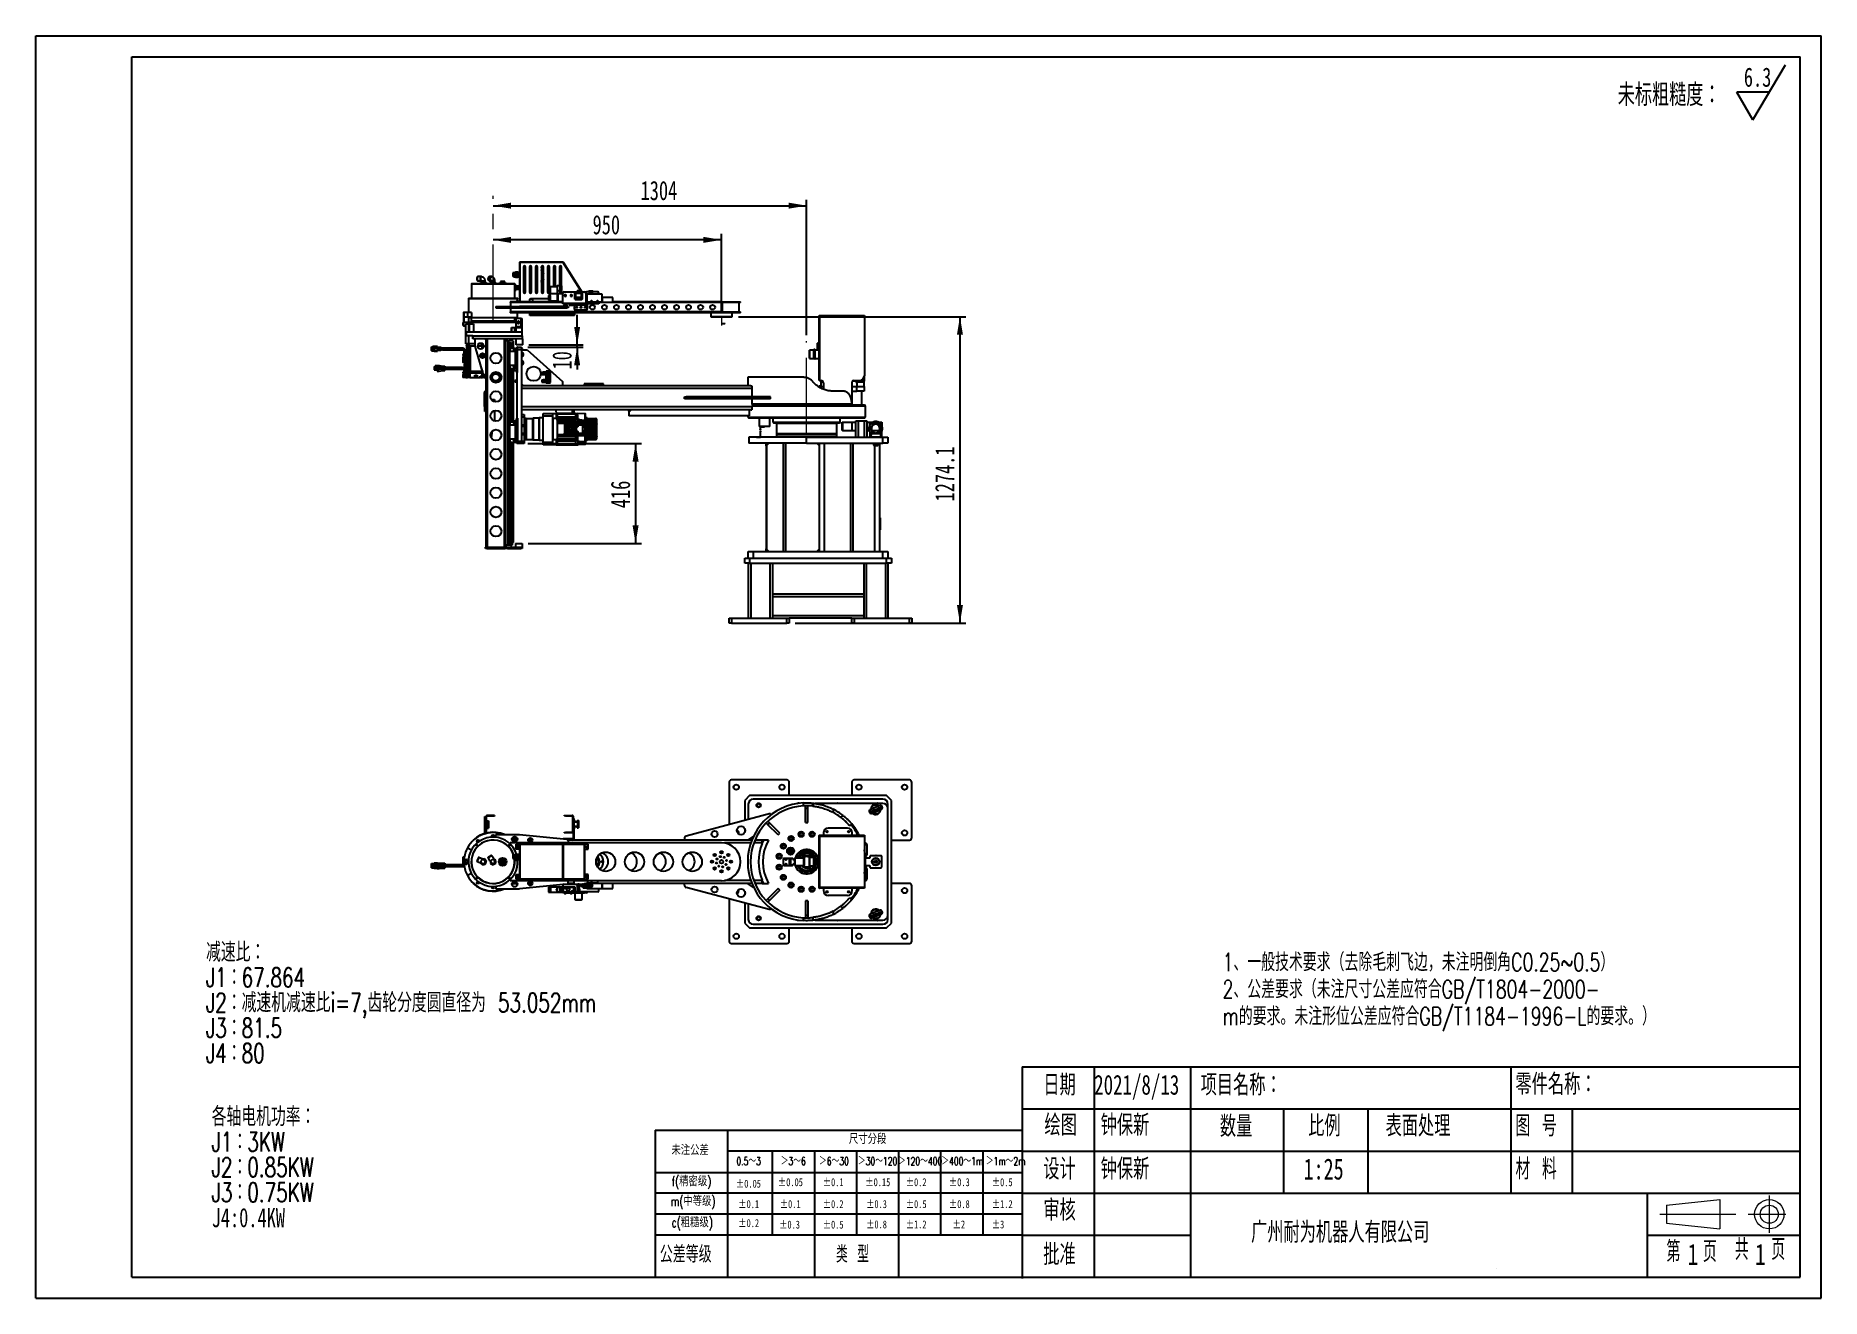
# Model space of a CAD drawing. Header units: millimetres. Extents: x 1 to 7426, y 0 to 5250.
import ezdxf

# ---------------------------------------------------------------- set-up
doc = ezdxf.new("R2010")
doc.units = ezdxf.units.MM
doc.header["$LTSCALE"] = 25
doc.linetypes.add('CENTERX2', pattern=[20.32, 12.7, -2.54, 2.54, -2.54])
doc.layers.add('图框层', color=7, linetype='Continuous')
doc.layers.add('文字层', color=96, linetype='Continuous')
doc.layers.add('标注层', color=137, linetype='Continuous', lineweight=25)
doc.layers.add('轮廓实线层', color=3, linetype='Continuous', lineweight=35)
doc.styles.add('SLDTEXTSTYLE0', font='TXT', dxfattribs={"width": 0.7, "bigfont": 'bigfont'})
doc.styles.add('SLDTEXTSTYLE1', font='TXT', dxfattribs={"width": 0.75})
doc.styles.add('SLDTEXTSTYLE2', font='TXT', dxfattribs={"width": 0.7})
doc.styles.add('SLDTEXTSTYLE3', font='TXT', dxfattribs={"width": 0.633333, "bigfont": 'bigfont'})
doc.styles.add('SLDTEXTSTYLE4', font='TXT', dxfattribs={"width": 0.6, "bigfont": 'bigfont'})
doc.dimstyles.new('SLDDIMSTYLE0', dxfattribs={"dimtxt": 80, "dimasz": 75, "dimexe": 0, "dimexo": 0.0625, "dimgap": 20, "dimtad": 2, "dimrnd": 1e-09, "dimzin": 12, "dimdsep": 46, "dimtxsty": 'SLDTEXTSTYLE2', "dimsah": 1, "dimcen": 0.09, "dimadec": 0, "dimazin": 3, "dimtfac": 1, "dimtofl": 0, "dimtmove": 0, "dimatfit": 3, "dimfxl": 0, "dimfrac": 2, "dimtolj": 1, "dimtzin": 12, "dimarcsym": 0})
doc.dimstyles.new('SLDDIMSTYLE1', dxfattribs={"dimtxt": 80, "dimasz": 75, "dimexe": 0, "dimexo": 0.0625, "dimgap": 20, "dimtad": 2, "dimrnd": 1e-09, "dimzin": 12, "dimdsep": 46, "dimtxsty": 'SLDTEXTSTYLE2', "dimsah": 1, "dimcen": 0.09, "dimadec": 0, "dimazin": 3, "dimtfac": 1, "dimtmove": 0, "dimatfit": 0, "dimfxl": 0, "dimfrac": 2, "dimtolj": 1, "dimtzin": 12, "dimarcsym": 0})

msp = doc.modelspace()

# ---------------------------------------------------------------- texts
at = {"color": 7, "linetype": 'Continuous', "lineweight": 0, "attachment_point": 1}
for s, insert, char_height, style in [('\\M+193FA\\M+18AFA', (4190.617, 930.168), 87.5, 'SLDTEXTSTYLE0'), ('2021/8/13', (4402.154, 928.723), 82.5, 'SLDTEXTSTYLE2'), ('项\\M+196DA\\M+196BC\\M+18FCC\\M+18146', (4844.862, 930.168), 87.5, 'SLDTEXTSTYLE0'), ('\\M+197EB\\M+18C8F\\M+196BC\\M+18FCC\\M+18146', (6153.803, 933.054), 87.5, 'SLDTEXTSTYLE0'), ('绘图', (4195.166, 763.348), 87.5, 'SLDTEXTSTYLE0'), ('钟\\M+195DB\\M+19056', (4429.005, 763.348), 87.5, 'SLDTEXTSTYLE0'), ('\\M+19094\\M+197CA', (4924.792, 758.447), 87.5, 'SLDTEXTSTYLE0'), ('\\M+194E4\\M+197E1', (5291.988, 760.316), 87.5, 'SLDTEXTSTYLE0'), ('\\M+1955C\\M+196CA处\\M+1979D', (5613.916, 760.316), 87.5, 'SLDTEXTSTYLE0'), ('图 \\M+18D86', (6154.05, 760.316), 87.5, 'SLDTEXTSTYLE3'), ('设计', (4190.495, 580.892), 87.5, 'SLDTEXTSTYLE0'), ('钟\\M+195DB\\M+19056', (4429.005, 580.892), 87.5, 'SLDTEXTSTYLE0'), ('1:25', (5272.766, 580.892), 87.5, 'SLDTEXTSTYLE2'), ('\\M+18DDE \\M+197BF', (6154.171, 580.892), 87.5, 'SLDTEXTSTYLE3'), ('审\\M+18A6A', (4190.495, 409.646), 87.5, 'SLDTEXTSTYLE0'), ('\\M+19BF6\\M+18F42\\M+191CF为\\M+18AF7\\M+18AED\\M+1906C\\M+1974C\\M+18CC0\\M+18CF6\\M+18E69', (5054.61, 317.596), 87.5, 'SLDTEXTSTYLE0'), ('\\M+194E1\\M+18F79', (4190.495, 225.729), 87.5, 'SLDTEXTSTYLE0'), ('1', (6869.137, 226.046), 87.5, 'SLDTEXTSTYLE1'), ('\\M+18BA4  页', (7066.091, 246.519), 87.5, 'SLDTEXTSTYLE4'), ('1', (7149.581, 226.046), 87.5, 'SLDTEXTSTYLE1')]:
    msp.add_mtext(s, dxfattribs=dict(at, insert=insert, char_height=char_height, style=style))
at = {"layer": '图框层', "color": 7, "attachment_point": 1}
for s, insert, char_height, style in [('\\M+18EDA\\M+190A1\\M+195AA\\M+19269', (3382.346, 681.493), 39.6875, 'SLDTEXTSTYLE0'), ('\\M+196A2\\M+1928D\\M+18CF6\\M+18DB7', (2643.858, 635.052), 39.6875, 'SLDTEXTSTYLE0'), ('0.5\\M+181603', (2914.221, 586.31), 33.07292, 'SLDTEXTSTYLE0'), ('\\M+181843\\M+181606', (3098.349, 586.31), 33.07292, 'SLDTEXTSTYLE0'), ('\\M+181846\\M+1816030', (3257.719, 586.31), 33.07292, 'SLDTEXTSTYLE0'), ('\\M+1818430\\M+18160120', (3419.317, 586.31), 33.07292, 'SLDTEXTSTYLE0'), ('\\M+18184120\\M+18160400', (3586.288, 586.31), 33.07292, 'SLDTEXTSTYLE0'), ('\\M+18184400\\M+181601m', (3766.38, 586.31), 33.07292, 'SLDTEXTSTYLE0'), ('\\M+181841m\\M+181602m', (3951.629, 586.31), 33.07292, 'SLDTEXTSTYLE0'), ('f(\\M+190B8\\M+196A7级)', (2645.217, 505.644), 39.6875, 'SLDTEXTSTYLE0'), ('±0.05', (2912.184, 492.733), 33.0729, 'SLDTEXTSTYLE2'), ('±0.05', (3086.751, 498.845), 33.0729, 'SLDTEXTSTYLE2'), ('±0.1', (3273.153, 498.845), 33.0729, 'SLDTEXTSTYLE2'), ('±0.15', (3450.185, 498.845), 33.0729, 'SLDTEXTSTYLE2'), ('±0.2', (3618.266, 498.845), 33.0729, 'SLDTEXTSTYLE2'), ('±0.3', (3797.891, 498.845), 33.0729, 'SLDTEXTSTYLE2'), ('±0.5', (3976.067, 498.845), 33.0729, 'SLDTEXTSTYLE2'), ('m(\\M+19286\\M+19399级)', (2641.249, 422.665), 39.6875, 'SLDTEXTSTYLE0'), ('±0.1', (2921.938, 407.745), 33.0729, 'SLDTEXTSTYLE2'), ('±0.1', (3094.468, 407.745), 33.0729, 'SLDTEXTSTYLE2'), ('±0.2', (3273.153, 407.745), 33.0729, 'SLDTEXTSTYLE2'), ('±0.3', (3453.563, 407.745), 33.0729, 'SLDTEXTSTYLE2'), ('±0.5', (3618.266, 407.745), 33.0729, 'SLDTEXTSTYLE2'), ('±0.8', (3797.891, 407.745), 33.0729, 'SLDTEXTSTYLE2'), ('±1.2', (3976.067, 407.745), 33.0729, 'SLDTEXTSTYLE2'), ('c(\\M+19165糙级)', (2644.593, 334.48), 39.6875, 'SLDTEXTSTYLE0'), ('±0.2', (2921.938, 328.68), 33.0729, 'SLDTEXTSTYLE2'), ('±0.3', (3091.931, 322.497), 33.0729, 'SLDTEXTSTYLE2'), ('±0.5', (3273.153, 322.497), 33.0729, 'SLDTEXTSTYLE2'), ('±0.8', (3453.563, 323.285), 33.0729, 'SLDTEXTSTYLE2'), ('±1.2', (3618.266, 323.285), 33.0729, 'SLDTEXTSTYLE2'), ('±2', (3813.325, 323.285), 33.0729, 'SLDTEXTSTYLE2'), ('±3', (3976.067, 323.285), 33.0729, 'SLDTEXTSTYLE2'), ('\\M+191E6  页', (6782.004, 237.607), 87.5, 'SLDTEXTSTYLE4')]:
    msp.add_mtext(s, dxfattribs=dict(at, insert=insert, char_height=char_height, style=style))
at = {"layer": '图框层', "char_height": 70, "attachment_point": 1}
for s, insert, style in [('\\M+18CF6\\M+18DB7\\M+19399级', (2595.772, 218.056), 'SLDTEXTSTYLE0'), ('类 \\M+18C5E', (3328.493, 218.056), 'SLDTEXTSTYLE3')]:
    msp.add_mtext(s, dxfattribs=dict(at, insert=insert, style=style))
at = {"layer": '标注层', "color": 7, "insert": (6579.072, 5049.773), "char_height": 92.60417, "attachment_point": 1, "style": 'SLDTEXTSTYLE0'}
msp.add_mtext('\\M+196A2标\\M+19165糙\\M+19378\\M+18146', dxfattribs=at)

# ---------------------------------------------------------------- blocks, each defined once
blk = doc.blocks.new('SW_NOTE_0')
at = {"layer": '文字层', "color": 0, "char_height": 75, "attachment_point": 1, "style": 'SLDTEXTSTYLE0'}
for s, insert in [('1\\M+18141\\M+188EA\\M+194CA\\M+18B5A术\\M+19776\\M+18B81\\M+18169\\M+18B8E\\M+18F9C\\M+196D1\\M+18E68飞边\\M+18143\\M+196A2\\M+1928D\\M+196BE\\M+1937C\\M+18A70C0.25~0.5\\M+1816A', (0, 96.7)), ('2\\M+18141\\M+18CF6\\M+18DB7\\M+19776\\M+18B81\\M+18169\\M+196A2\\M+1928D\\M+18EDA\\M+190A1\\M+18CF6\\M+18DB7应\\M+19584\\M+18D87GB/T1804-2000-', (0, -15.8)), ('m\\M+19349\\M+19776\\M+18B81\\M+18142\\M+196A2\\M+1928D\\M+18C60\\M+188CA\\M+18CF6\\M+18DB7应\\M+19584\\M+18D87GB/T1184-1996-L\\M+19349\\M+19776\\M+18B81\\M+18142\\M+1816A', (0, -128.3))]:
    blk.add_mtext(s, dxfattribs=dict(at, insert=insert))
blk = doc.blocks.new('SW_NOTE_1')
at = {"layer": '文字层', "color": 0, "char_height": 80, "attachment_point": 1, "style": 'SLDTEXTSTYLE0'}
for s, insert in [('减\\M+191AC\\M+194E4\\M+18146', (0, 103.1)), ('J1\\M+1814667.864', (0, -1.9)), ('J2\\M+18146减\\M+191AC\\M+18AF7减\\M+191AC\\M+194E4i=7,齿轮\\M+195AA\\M+19378圆\\M+192BC\\M+18C61为 53.052mm', (0, -106.9)), ('J3\\M+1814681.5', (0, -211.9)), ('J4\\M+1814680', (0, -316.9))]:
    blk.add_mtext(s, dxfattribs=dict(at, insert=insert))
blk = doc.blocks.new('SW_NOTE_2')
at = {"layer": '文字层', "color": 0, "char_height": 80, "attachment_point": 1}
for s, insert, style in [('\\M+18A65轴电\\M+18AF7\\M+18CF7\\M+197A6\\M+18146', (0, 103.1), 'SLDTEXTSTYLE0'), ('J1\\M+181463KW', (0, -1.9), 'SLDTEXTSTYLE0'), ('J2\\M+181460.85KW', (0, -106.9), 'SLDTEXTSTYLE0'), ('J3\\M+181460.75KW', (0, -211.9), 'SLDTEXTSTYLE0'), ('J4:0.4KW', (0, -316.9), 'SLDTEXTSTYLE2')]:
    blk.add_mtext(s, dxfattribs=dict(at, insert=insert, style=style))
blk = doc.blocks.new('SW_SFSYMBOL_0')
at = {"layer": '文字层', "color": 0}
for p, q in [((37.6, -114.3), (172.5, 114.3)), ((37.6, -114.3), (-29.8, 0)), ((105, 0), (-29.8, 0))]:
    blk.add_line(p, q, dxfattribs=at)
at = {"layer": '文字层', "color": 0, "insert": (0, 103.1), "char_height": 80, "attachment_point": 1, "style": 'SLDTEXTSTYLE2'}
blk.add_mtext('6.3', dxfattribs=at)
blk = doc.blocks.new('_D')
at = {"layer": '标注层'}
for p, q in [((1902.3, 4542.8), (3206.3, 4542.8)), ((3206.3, 4004), (3206.3, 4567.8))]:
    blk.add_line(p, q, dxfattribs=at)
for points in [[(1902.3, 4542.8), (1977.3, 4530.3), (1977.3, 4555.3)], [(3206.3, 4542.8), (3131.3, 4555.3), (3131.3, 4530.3)]]:
    blk.add_solid(points, dxfattribs=at)
at = {"layer": '标注层', "insert": (2515.8, 4645.9), "char_height": 80, "attachment_point": 1, "style": 'SLDTEXTSTYLE2'}
blk.add_mtext('1304', dxfattribs=at)
blk = doc.blocks.new('_D_1')
at = {"layer": '标注层'}
for p, q in [((2852.3, 4400.6), (1902.3, 4400.6)), ((2852.3, 4106), (2852.3, 4425.6))]:
    blk.add_line(p, q, dxfattribs=at)
for points in [[(1902.3, 4400.6), (1977.3, 4388.1), (1977.3, 4413.1)], [(2852.3, 4400.6), (2777.3, 4413.1), (2777.3, 4388.1)]]:
    blk.add_solid(points, dxfattribs=at)
at = {"layer": '标注层', "insert": (2316.2, 4503.7), "char_height": 80, "attachment_point": 1, "style": 'SLDTEXTSTYLE2'}
blk.add_mtext('950', dxfattribs=at)
blk = doc.blocks.new('_D_2')
at = {"layer": '标注层'}
for p, q in [((2252, 3964), (2252, 4089)), ((2046.3, 3954), (2277, 3954)), ((2051.3, 3964), (2277, 3964)), ((2252, 3954), (2252, 3964)), ((2252, 3954), (2252, 3861.6))]:
    blk.add_line(p, q, dxfattribs=at)
for points in [[(2252, 3964), (2264.5, 4039), (2239.5, 4039)], [(2252, 3954), (2239.5, 3879), (2264.5, 3879)]]:
    blk.add_solid(points, dxfattribs=at)
at = {"layer": '标注层', "insert": (2148.8, 3861.6), "char_height": 80, "attachment_point": 1, "rotation": 90, "style": 'SLDTEXTSTYLE2'}
blk.add_mtext('10', dxfattribs=at)
blk = doc.blocks.new('_D_3')
at = {"layer": '标注层'}
for p, q in [((2922.3, 4081), (3868.8, 4081)), ((3843.8, 4081), (3843.8, 2806.9)), ((3158.8, 2806.9), (3868.8, 2806.9))]:
    blk.add_line(p, q, dxfattribs=at)
for points in [[(3843.8, 4081), (3831.3, 4006), (3856.3, 4006)], [(3843.8, 2806.9), (3856.3, 2881.9), (3831.3, 2881.9)]]:
    blk.add_solid(points, dxfattribs=at)
at = {"layer": '标注层', "insert": (3740.6, 3312.9), "char_height": 80, "attachment_point": 1, "rotation": 90, "style": 'SLDTEXTSTYLE2'}
blk.add_mtext('1274.1', dxfattribs=at)
blk = doc.blocks.new('_D_4')
at = {"layer": '标注层'}
for p, q in [((2046.3, 3554), (2520.1, 3554)), ((2495.1, 3554), (2495.1, 3138)), ((2048.3, 3138), (2520.1, 3138))]:
    blk.add_line(p, q, dxfattribs=at)
for points in [[(2495.1, 3554), (2482.6, 3479), (2507.6, 3479)], [(2495.1, 3138), (2507.6, 3213), (2482.6, 3213)]]:
    blk.add_solid(points, dxfattribs=at)
at = {"layer": '标注层', "insert": (2392, 3285), "char_height": 80, "attachment_point": 1, "rotation": 90, "style": 'SLDTEXTSTYLE2'}
blk.add_mtext('416', dxfattribs=at)

# ---------------------------------------------------------------- dimensions: what is measured, and where the dimension line sits
at = {"layer": '标注层'}
for base, p1, p2, picture, middle in [((3206.272, 4542.761), (1902.272, 4584.317), (3206.272, 3979.001), '_D', (2586.063, 4542.761)), ((1902.272, 4400.561), (2852.272, 4081.044), (1902.272, 4584.317), '_D_1', (2368.803, 4400.561))]:
    dim = msp.add_linear_dim(base=base, p1=p1, p2=p2, dimstyle='SLDDIMSTYLE0', dxfattribs=at)
    dim.commit()
    dim.dimension.update_dxf_attribs({"geometry": picture, "text_midpoint": middle, "dimtype": 160})
for base, p1, p2, dimstyle, picture, middle in [((2251.958, 3964.044), (2021.272, 3954.044), (2026.272, 3964.044), 'SLDDIMSTYLE1', '_D_2', (2251.958, 3896.703)), ((3843.772, 2806.944), (2897.272, 4081.044), (3133.772, 2806.944), 'SLDDIMSTYLE0', '_D_3', (3843.772, 3418.083)), ((2495.145, 3138.044), (2021.272, 3554.044), (2023.272, 3138.044), 'SLDDIMSTYLE0', '_D_4', (2495.145, 3337.615))]:
    dim = msp.add_linear_dim(base=base, p1=p1, p2=p2, angle=90, dimstyle=dimstyle, dxfattribs=at)
    dim.commit()
    dim.dimension.update_dxf_attribs({"geometry": picture, "text_midpoint": middle, "dimtype": 160})

# ---------------------------------------------------------------- linework, layer by layer
at = {"color": 7, "linetype": 'CENTERX2', "lineweight": 18}
for p, q in [((1902.272, 4063.91), (1902.272, 4584.317)), ((2852.272, 4081.044), (2852.272, 4044.676)), ((3206.272, 3592.944), (3206.272, 3979.001))]:
    msp.add_line(p, q, dxfattribs=at)
at = {"color": 7, "linetype": 'Continuous', "lineweight": 25}
for p, q in [((2013.272, 4144.544), (2013.272, 4308.044)), ((2013.272, 4308.044), (2013.772, 4308.044)), ((2013.772, 4308.544), (2192.995, 4308.544)), ((2013.772, 4308.544), (2013.772, 4308.044)), ((2013.772, 4308.044), (2013.772, 4144.544)), ((2192.995, 4308.044), (2013.772, 4308.044)), ((2192.995, 4308.544), (2192.995, 4308.044)), ((2193.419, 4308.309), (2270.961, 4184.044)), ((1838.556, 4247.194), (1837.898, 4247.194)), ((1853.764, 4248.194), (1840.198, 4248.194)), ((1855.501, 4247.083), (1855.313, 4247.309)), ((1897.213, 4248.194), (1889.145, 4248.194)), ((1983.884, 4263.722), (1983.884, 4262.829)), ((1992.884, 4263.722), (1983.884, 4263.722)), ((1983.884, 4262.829), (1992.884, 4262.829)), ((1983.884, 4262.829), (1983.884, 4262.651)), ((1983.884, 4262.651), (1983.884, 4261.758)), ((1983.884, 4262.651), (1992.884, 4262.651)), ((1983.884, 4261.758), (1983.884, 4261.579)), ((1992.884, 4261.758), (1983.884, 4261.758)), ((1983.884, 4261.579), (1992.884, 4261.579)), ((1983.884, 4261.579), (1983.884, 4260.686)), ((1983.884, 4260.686), (1992.884, 4260.686)), ((1983.884, 4260.686), (1983.884, 4257.354)), ((1992.884, 4257.354), (1983.884, 4257.354)), ((1983.884, 4257.354), (1983.884, 4257.322)), ((1992.884, 4257.322), (1983.884, 4257.322)), ((1983.884, 4257.322), (1983.884, 4256.688)), ((1983.884, 4256.688), (1992.884, 4256.688)), ((1983.884, 4256.688), (1983.884, 4253.355)), ((1992.884, 4253.355), (1983.884, 4253.355)), ((1983.884, 4253.355), (1983.884, 4252.689)), ((1983.884, 4252.689), (1983.884, 4249.356)), ((1983.884, 4252.689), (1992.884, 4252.689)), ((1992.884, 4249.356), (1983.884, 4249.356)), ((1988.251, 4249.356), (1987.884, 4248.814)), ((1987.884, 4248.037), (1988.734, 4249.293)), ((1987.884, 4248.037), (1987.884, 4248.814)), ((1987.884, 4247.071), (1987.884, 4248.037)), ((1988.734, 4246.105), (1987.884, 4247.071)), ((1988.734, 4249.293), (1988.734, 4249.356)), ((1988.734, 4249.293), (1990.234, 4249.293)), ((1990.234, 4246.105), (1988.734, 4246.105)), ((1990.234, 4249.293), (1990.12, 4248.037)), ((1990.12, 4248.037), (1992.384, 4248.037)), ((1992.384, 4248.814), (1990.191, 4248.814)), ((1990.234, 4249.356), (1990.234, 4249.293)), ((1990.234, 4247.554), (1993.884, 4247.218)), ((1990.234, 4247.554), (1992.384, 4247.554)), ((1990.234, 4247.554), (1990.234, 4246.105)), ((1993.884, 4245.769), (1990.234, 4246.105)), ((1991.1, 4245.881), (1990.79, 4246.054)), ((1992.665, 4245.881), (1991.1, 4245.881)), ((1992.384, 4248.684), (1992.384, 4248.814)), ((1993.184, 4248.684), (1992.384, 4248.684)), ((1992.384, 4248.167), (1993.184, 4248.167)), ((1992.384, 4248.037), (1992.384, 4248.167)), ((1992.384, 4248.037), (1992.384, 4247.554)), ((1992.384, 4247.554), (1992.384, 4247.528)), ((1992.384, 4247.528), (1993.884, 4247.528)), ((1992.884, 4262.829), (1992.884, 4263.722)), ((1992.884, 4261.758), (1992.884, 4262.651)), ((1992.884, 4260.686), (1992.884, 4261.579)), ((1992.884, 4257.354), (1992.884, 4260.686)), ((1992.884, 4256.688), (1992.884, 4257.322)), ((1992.884, 4253.355), (1992.884, 4256.688)), ((1992.884, 4249.356), (1992.884, 4252.689)), ((1996.184, 4265), (1993.184, 4265)), ((1993.184, 4265), (1993.184, 4264.983)), ((1993.184, 4264.983), (1993.184, 4261.618)), ((1993.184, 4261.618), (1993.184, 4261.006)), ((1993.184, 4261.006), (1993.184, 4249.415)), ((1993.184, 4249.415), (1996.184, 4249.415)), ((1993.184, 4249.415), (1993.184, 4249.35)), ((1993.184, 4249.35), (1993.184, 4248.859)), ((1993.184, 4248.859), (1996.184, 4248.859)), ((1993.184, 4248.859), (1993.184, 4248.449)), ((1993.184, 4248.449), (1993.184, 4248.078)), ((1993.184, 4248.078), (1996.184, 4248.078)), ((1993.884, 4247.218), (1993.884, 4248.078)), ((1993.884, 4247.218), (1993.884, 4245.769)), ((1996.184, 4245.769), (1993.884, 4245.769)), ((1995.78, 4248.078), (1995.956, 4248.023)), ((1995.956, 4248.023), (1995.956, 4247.712)), ((1995.956, 4248.023), (1996.184, 4247.982)), ((1995.956, 4247.712), (1996.184, 4247.671)), ((1996.184, 4268), (1996.184, 4266.68)), ((1996.184, 4268), (2004.684, 4268)), ((1996.184, 4266.68), (2003.684, 4266.68)), ((1996.184, 4264.61), (1996.184, 4266.68)), ((1996.184, 4264.61), (1996.184, 4263.29)), ((2003.684, 4264.61), (1996.184, 4264.61)), ((1996.184, 4258.46), (1996.184, 4263.29)), ((1996.184, 4263.29), (2004.684, 4263.29)), ((2005.184, 4258.46), (1996.184, 4258.46)), ((1996.184, 4250.346), (1996.184, 4250.864)), ((1996.184, 4250.346), (1996.184, 4245.517)), ((2005.184, 4250.346), (1996.184, 4250.346)), ((1996.184, 4245.517), (2004.684, 4245.517)), ((2000.384, 4245.286), (2000.384, 4245.517)), ((2001.384, 4245.286), (2000.384, 4245.286)), ((2001.384, 4245.517), (2001.384, 4245.286)), ((2003.684, 4266.68), (2003.684, 4264.61)), ((2004.684, 4268), (2013.272, 4266.562)), ((2004.684, 4268), (2004.684, 4263.29)), ((2004.684, 4263.29), (2013.272, 4261.852)), ((2004.684, 4245.517), (2013.272, 4246.954)), ((2005.184, 4254.403), (2005.184, 4258.46)), ((2013.272, 4254.403), (2005.184, 4254.403)), ((2005.184, 4254.403), (2005.184, 4250.346)), ((2029.272, 4288.544), (2029.272, 4183.544)), ((2037.272, 4259.758), (2029.272, 4259.758)), ((2037.272, 4255.982), (2029.272, 4255.982)), ((2029.272, 4253.758), (2037.272, 4253.758)), ((2037.272, 4183.544), (2037.272, 4288.544)), ((2054.272, 4288.544), (2054.272, 4183.544)), ((2062.272, 4259.758), (2054.272, 4259.758)), ((2062.272, 4255.982), (2054.272, 4255.982)), ((2054.272, 4253.758), (2062.272, 4253.758)), ((2062.272, 4183.544), (2062.272, 4288.544)), ((2079.272, 4288.544), (2079.272, 4183.544)), ((2087.272, 4259.758), (2079.272, 4259.758)), ((2087.272, 4255.982), (2079.272, 4255.982)), ((2079.272, 4253.758), (2087.272, 4253.758)), ((2087.272, 4183.544), (2087.272, 4288.544)), ((2104.272, 4288.544), (2104.272, 4183.544)), ((2104.282, 4287.394), (2104.782, 4287.394)), ((2104.282, 4284.944), (2104.282, 4287.394)), ((2104.282, 4284.944), (2104.782, 4284.944)), ((2104.282, 4284.944), (2104.282, 4284.444)), ((2104.782, 4257.344), (2104.282, 4257.344)), ((2104.782, 4253.344), (2104.282, 4253.344)), ((2104.282, 4253.344), (2104.282, 4250.494)), ((2104.282, 4245.394), (2104.282, 4242.544)), ((2104.782, 4242.544), (2104.282, 4242.544)), ((2104.782, 4238.544), (2104.282, 4238.544)), ((2104.382, 4280.906), (2104.382, 4273.469)), ((2104.402, 4273.341), (2104.402, 4276.238)), ((2104.482, 4248.22), (2104.482, 4248.677)), ((2104.482, 4247.72), (2104.482, 4247.263)), ((2104.782, 4289.394), (2104.782, 4288.394)), ((2104.782, 4289.394), (2107.682, 4289.394)), ((2104.782, 4288.394), (2107.682, 4288.394)), ((2104.782, 4287.394), (2104.782, 4288.394)), ((2104.782, 4284.944), (2104.782, 4287.394)), ((2104.782, 4284.944), (2104.782, 4283.944)), ((2107.682, 4283.944), (2104.782, 4283.944)), ((2104.782, 4257.344), (2104.782, 4259.344)), ((2112.182, 4259.344), (2104.782, 4259.344)), ((2104.782, 4255.344), (2104.782, 4257.344)), ((2104.782, 4253.344), (2104.782, 4255.344)), ((2112.272, 4255.344), (2104.782, 4255.344)), ((2104.782, 4249.994), (2104.782, 4253.344)), ((2104.782, 4249.994), (2106.682, 4249.994)), ((2104.782, 4242.544), (2104.782, 4245.894)), ((2106.682, 4245.894), (2104.782, 4245.894)), ((2104.782, 4240.544), (2104.782, 4242.544)), ((2104.782, 4240.544), (2112.272, 4240.544)), ((2104.782, 4238.544), (2104.782, 4240.544)), ((2104.782, 4236.544), (2104.782, 4238.544)), ((2112.182, 4236.544), (2104.782, 4236.544)), ((2105.253, 4236.115), (2104.927, 4236.109)), ((2104.927, 4236.109), (2104.927, 4233.372)), ((2104.927, 4233.371), (2104.927, 4231.948)), ((2105.026, 4280.906), (2105.027, 4280.937)), ((2105.027, 4283.477), (2105.027, 4282.012)), ((2105.027, 4282.011), (2105.027, 4280.906)), ((2105.082, 4249.618), (2105.082, 4249.637)), ((2105.082, 4247.72), (2105.082, 4248.22)), ((2105.082, 4246.304), (2105.082, 4246.323)), ((2106.264, 4272.023), (2105.201, 4272.499)), ((2105.882, 4249.72), (2105.482, 4249.72)), ((2105.482, 4246.22), (2105.882, 4246.22)), ((2105.882, 4249.72), (2105.882, 4246.22)), ((2106.382, 4249.52), (2105.882, 4249.52)), ((2106.082, 4287.899), (2106.082, 4287.917)), ((2106.082, 4286.001), (2106.082, 4286.501)), ((2106.082, 4284.584), (2106.082, 4284.603)), ((2106.682, 4249.92), (2106.382, 4249.92)), ((2106.382, 4249.92), (2106.382, 4247.97)), ((2106.382, 4247.97), (2106.382, 4246.02)), ((2106.382, 4246.02), (2106.682, 4246.02)), ((2106.682, 4288.001), (2106.482, 4288.001)), ((2106.482, 4284.501), (2107.182, 4284.501)), ((2106.682, 4287.983), (2106.682, 4288.001)), ((2106.682, 4249.994), (2106.682, 4245.894)), ((2107.063, 4275.046), (2107.063, 4272.148)), ((2107.682, 4288.251), (2107.182, 4288.251)), ((2107.182, 4288.251), (2107.182, 4284.251)), ((2107.182, 4284.251), (2107.682, 4284.251)), ((2107.582, 4271.74), (2107.582, 4266.418)), ((2107.682, 4289.394), (2107.682, 4285.944)), ((2107.682, 4285.944), (2107.682, 4283.944)), ((2112.272, 4283.944), (2107.682, 4283.944)), ((2107.921, 4272.02), (2107.921, 4274.917)), ((2108.062, 4229.835), (2108.062, 4236.234)), ((2108.162, 4279.612), (2108.162, 4283.56)), ((2111.645, 4271.536), (2109.519, 4271.536)), ((2112.272, 4280.661), (2110.582, 4280.574)), ((2112.272, 4271.597), (2111.645, 4271.536)), ((2112.182, 4260.344), (2112.272, 4260.344)), ((2112.182, 4260.344), (2112.182, 4259.844)), ((2112.182, 4259.844), (2112.182, 4259.793)), ((2112.182, 4259.303), (2112.182, 4259.793)), ((2112.182, 4236.584), (2112.182, 4236.094)), ((2112.182, 4236.094), (2112.182, 4236.044)), ((2112.182, 4236.044), (2112.182, 4235.544)), ((2112.272, 4235.544), (2112.182, 4235.544)), ((2112.272, 4183.544), (2112.272, 4288.544)), ((2129.272, 4288.544), (2129.272, 4183.544)), ((2129.318, 4280.544), (2129.272, 4280.541)), ((2130.682, 4278.044), (2129.272, 4278.044)), ((2130.682, 4273.544), (2129.272, 4273.544)), ((2130.682, 4282.044), (2135.682, 4282.044)), ((2130.682, 4273.544), (2130.682, 4278.044)), ((2137.272, 4278.044), (2130.682, 4278.044)), ((2137.272, 4273.544), (2130.682, 4273.544)), ((2130.682, 4199.544), (2130.682, 4273.544)), ((2134.443, 4278.044), (2134.443, 4280.169)), ((2134.682, 4282.044), (2134.682, 4278.044)), ((2135.682, 4282.044), (2135.682, 4277.544)), ((2137.272, 4277.544), (2135.682, 4277.544)), ((2137.272, 4183.544), (2137.272, 4288.544)), ((2154.272, 4288.544), (2154.272, 4207.244)), ((2162.272, 4278.044), (2154.272, 4278.044)), ((2162.272, 4277.544), (2154.272, 4277.544)), ((2162.272, 4273.544), (2154.272, 4273.544)), ((2161.98, 4290.044), (2160.61, 4290.044)), ((2161.61, 4290.044), (2161.61, 4290.748)), ((2161.86, 4290.312), (2161.86, 4290.044)), ((2162.272, 4207.244), (2162.272, 4288.544)), ((2179.272, 4288.544), (2179.272, 4208.844)), ((2187.272, 4208.844), (2187.272, 4288.544)), ((1812.272, 4217.344), (1812.272, 4158.044)), ((1812.472, 4217.544), (1838.774, 4217.544)), ((1837.898, 4230.694), (1838.556, 4230.694)), ((1838.774, 4217.544), (1992.072, 4217.544)), ((1840.198, 4229.694), (1853.764, 4229.694)), ((1849.662, 4222.788), (1853.474, 4223.244)), ((1850.326, 4222.909), (1849.662, 4222.788)), ((1849.662, 4218), (1849.662, 4222.788)), ((1853.474, 4217.544), (1849.662, 4218)), ((1849.662, 4218), (1850.326, 4217.878)), ((1851.272, 4223.244), (1850.312, 4222.987)), ((1850.312, 4217.801), (1851.272, 4217.544)), ((1851.272, 4223.244), (1853.474, 4223.244)), ((1852.885, 4223.544), (1852.585, 4223.244)), ((1852.885, 4223.544), (1858.588, 4223.544)), ((1853.474, 4223.244), (1857.287, 4222.788)), ((1853.474, 4223.244), (1863.592, 4223.244)), ((1857.287, 4218), (1853.474, 4217.544)), ((1854.672, 4229.944), (1854.672, 4223.544)), ((1857.287, 4222.788), (1863.592, 4223.244)), ((1857.287, 4218), (1857.287, 4222.788)), ((1863.592, 4217.544), (1857.287, 4218)), ((1858.588, 4223.544), (1871.658, 4223.544)), ((1863.592, 4223.244), (1869.897, 4222.788)), ((1863.592, 4223.244), (1872.389, 4223.244)), ((1869.897, 4218), (1863.592, 4217.544)), ((1869.872, 4223.544), (1869.872, 4229.944)), ((1869.897, 4222.788), (1872.389, 4223.244)), ((1869.897, 4218), (1869.897, 4222.788)), ((1872.389, 4217.544), (1869.897, 4218)), ((1871.958, 4223.244), (1871.658, 4223.544)), ((1872.389, 4223.244), (1874.882, 4222.788)), ((1872.389, 4223.244), (1873.272, 4223.244)), ((1874.232, 4222.987), (1873.272, 4223.244)), ((1873.272, 4217.544), (1874.232, 4217.801)), ((1874.882, 4218), (1874.218, 4217.878)), ((1874.882, 4218), (1874.882, 4222.788)), ((1889.145, 4229.694), (1894.672, 4229.694)), ((1890.939, 4222.788), (1891.289, 4223.244)), ((1890.939, 4218), (1890.939, 4222.788)), ((1891.289, 4217.544), (1890.939, 4218)), ((1891.289, 4223.244), (1891.638, 4222.788)), ((1891.289, 4223.244), (1897.305, 4223.244)), ((1891.638, 4218), (1891.289, 4217.544)), ((1891.638, 4222.788), (1897.305, 4223.244)), ((1891.638, 4218), (1891.638, 4222.788)), ((1897.305, 4217.544), (1891.638, 4218)), ((1892.885, 4223.544), (1892.585, 4223.244)), ((1892.885, 4223.544), (1894.414, 4223.544)), ((1894.414, 4223.544), (1911.658, 4223.544)), ((1894.672, 4229.944), (1894.672, 4223.544)), ((1897.305, 4223.244), (1902.972, 4222.788)), ((1897.305, 4223.244), (1908.288, 4223.244)), ((1902.972, 4218), (1897.305, 4217.544)), ((1902.972, 4222.788), (1908.288, 4223.244)), ((1902.972, 4218), (1902.972, 4222.788)), ((1908.288, 4217.544), (1902.972, 4218)), ((1908.288, 4223.244), (1913.605, 4222.788)), ((1908.288, 4223.244), (1913.255, 4223.244)), ((1913.605, 4218), (1908.288, 4217.544)), ((1909.872, 4223.544), (1909.872, 4229.944)), ((1911.958, 4223.244), (1911.658, 4223.544)), ((1913.605, 4222.788), (1913.255, 4223.244)), ((1913.255, 4217.544), (1913.605, 4218)), ((1913.605, 4218), (1913.605, 4222.788)), ((1925.772, 4219.544), (1925.772, 4217.544)), ((1958.772, 4219.544), (1925.772, 4219.544)), ((1932.772, 4227.544), (1932.772, 4219.544)), ((1951.772, 4227.544), (1932.772, 4227.544)), ((1951.772, 4219.544), (1951.772, 4227.544)), ((1958.772, 4217.544), (1958.772, 4219.544)), ((1992.272, 4158.044), (1992.272, 4217.344)), ((1997.428, 4210.885), (1992.272, 4210.885)), ((1992.272, 4192.034), (1997.428, 4192.034)), ((1992.786, 4191.121), (1992.272, 4191.121)), ((1992.786, 4192.034), (1992.786, 4191.121)), ((1998.428, 4211.661), (1997.428, 4211.661)), ((1997.428, 4211.661), (1997.428, 4211.606)), ((1997.428, 4211.606), (1998.428, 4211.606)), ((1997.428, 4211.606), (1997.428, 4203.98)), ((1997.428, 4203.98), (1997.428, 4203.307)), ((1998.428, 4203.98), (1997.428, 4203.98)), ((1997.428, 4203.307), (1998.428, 4203.307)), ((1997.428, 4203.307), (1997.428, 4202.531)), ((1997.428, 4191.505), (1997.428, 4192.306)), ((1998.428, 4191.505), (1997.428, 4191.505)), ((1997.428, 4191.505), (1997.428, 4191.232)), ((1997.428, 4191.232), (1998.428, 4191.232)), ((1998.428, 4211.606), (1998.428, 4211.661)), ((1998.428, 4211.606), (1998.428, 4203.98)), ((2010.632, 4207.519), (1998.428, 4207.519)), ((1998.428, 4206.019), (2010.215, 4206.019)), ((2007.428, 4204.969), (1998.428, 4204.969)), ((1998.428, 4203.307), (1998.428, 4203.98)), ((1998.428, 4203.469), (2007.428, 4203.469)), ((1998.428, 4203.307), (1998.428, 4191.505)), ((2010.43, 4202.533), (1998.428, 4202.533)), ((2010.426, 4202.42), (1998.428, 4202.42)), ((1998.428, 4200.92), (2010.43, 4200.92)), ((2010.368, 4199.983), (1998.428, 4199.983)), ((1998.428, 4198.483), (2010.488, 4198.483)), ((2010.24, 4197.434), (1998.428, 4197.434)), ((1998.428, 4195.934), (2010.643, 4195.934)), ((1998.428, 4191.505), (1998.428, 4191.232)), ((2010.494, 4204.994), (2007.428, 4204.994)), ((2007.428, 4203.915), (2007.428, 4204.994)), ((2007.428, 4203.878), (2007.428, 4203.915)), ((2007.428, 4203.878), (2007.428, 4203.469)), ((2007.428, 4203.494), (2010.361, 4203.494)), ((2010.208, 4206.023), (2012.443, 4204.645)), ((2013.272, 4199.266), (2010.233, 4197.434)), ((2010.361, 4203.494), (2013.272, 4202.973)), ((2013.272, 4200.453), (2010.368, 4199.983)), ((2013.272, 4202.439), (2010.425, 4202.42)), ((2010.428, 4198.868), (2010.426, 4198.892)), ((2013.272, 4202.514), (2010.431, 4202.533)), ((2010.431, 4200.92), (2013.272, 4200.939)), ((2010.488, 4198.483), (2012.518, 4198.812)), ((2013.272, 4204.497), (2010.495, 4204.994)), ((2013.272, 4205.896), (2010.648, 4207.514)), ((2010.657, 4195.937), (2013.272, 4197.515)), ((2037.272, 4204.976), (2029.272, 4204.976)), ((2029.272, 4198.476), (2037.272, 4198.476)), ((2062.272, 4204.976), (2054.272, 4204.976)), ((2054.272, 4198.476), (2062.272, 4198.476)), ((2087.272, 4204.976), (2079.272, 4204.976)), ((2079.272, 4198.476), (2087.272, 4198.476)), ((2104.272, 4183.544), (2112.272, 4183.544)), ((2104.282, 4231.948), (2104.282, 4224.969)), ((2104.302, 4224.76), (2104.302, 4227.479)), ((2106.164, 4222.944), (2105.101, 4223.722)), ((2106.963, 4225.531), (2106.963, 4222.812)), ((2107.232, 4222.57), (2107.232, 4210.789)), ((2107.782, 4190.044), (2107.782, 4183.544)), ((2112.272, 4190.044), (2107.782, 4190.044)), ((2107.821, 4222.603), (2107.821, 4225.322)), ((2111.545, 4222.15), (2109.419, 4222.15)), ((2112.272, 4231.175), (2110.482, 4231.024)), ((2111.545, 4222.15), (2112.272, 4222.264)), ((2129.272, 4199.544), (2130.682, 4199.544)), ((2137.272, 4190.044), (2129.272, 4190.044)), ((2129.272, 4183.544), (2137.272, 4183.544)), ((2129.308, 4194.277), (2129.308, 4191.719)), ((2129.473, 4194.344), (2129.473, 4194.844)), ((2134.644, 4194.844), (2129.473, 4194.844)), ((2129.473, 4194.344), (2130.911, 4194.344)), ((2130.682, 4198.544), (2130.682, 4199.544)), ((2130.682, 4199.544), (2137.272, 4199.544)), ((2130.911, 4194.344), (2133.206, 4194.344)), ((2133.206, 4194.344), (2134.644, 4194.344)), ((2138.223, 4169.744), (2133.323, 4169.744)), ((2133.323, 4169.744), (2133.323, 4149.744)), ((2134.644, 4194.344), (2134.644, 4194.844)), ((2134.808, 4191.719), (2134.808, 4194.277)), ((2136.058, 4193.844), (2135.058, 4193.844)), ((2135.058, 4193.844), (2135.058, 4190.544)), ((2135.058, 4190.544), (2136.058, 4190.544)), ((2136.058, 4190.544), (2136.058, 4193.844)), ((2136.058, 4190.544), (2136.058, 4190.044)), ((2138.223, 4149.744), (2138.223, 4169.744)), ((2139.223, 4167.244), (2138.223, 4167.244)), ((2140.023, 4169.744), (2139.223, 4169.744)), ((2139.223, 4169.744), (2139.223, 4149.744)), ((2170.023, 4176.744), (2140.023, 4176.744)), ((2140.023, 4146.544), (2140.023, 4176.744)), ((2140.523, 4176.744), (2140.523, 4207.244)), ((2140.523, 4207.244), (2169.523, 4207.244)), ((2169.523, 4208.844), (2166.752, 4207.244)), ((2182.023, 4208.844), (2169.523, 4208.844)), ((2169.523, 4208.844), (2169.523, 4207.244)), ((2169.523, 4207.244), (2169.523, 4176.744)), ((2169.523, 4190.444), (2182.023, 4190.444)), ((2170.023, 4177.044), (2170.023, 4176.744)), ((2170.023, 4177.044), (2172.223, 4177.044)), ((2170.023, 4146.544), (2170.023, 4176.744)), ((2172.223, 4176.044), (2170.023, 4176.044)), ((2172.223, 4177.144), (2192.723, 4177.144)), ((2172.223, 4177.144), (2172.223, 4176.144)), ((2172.223, 4176.144), (2172.223, 4143.344)), ((2177.523, 4180.144), (2177.523, 4177.144)), ((2184.323, 4180.144), (2177.523, 4180.144)), ((2179.272, 4190.444), (2179.272, 4183.544)), ((2187.272, 4190.044), (2179.272, 4190.044)), ((2179.272, 4183.544), (2187.272, 4183.544)), ((2182.023, 4199.644), (2182.023, 4208.844)), ((2183.823, 4207.144), (2182.023, 4207.144)), ((2182.023, 4190.444), (2182.023, 4199.644)), ((2182.023, 4192.144), (2183.823, 4192.144)), ((2188.723, 4208.844), (2183.823, 4208.844)), ((2183.823, 4208.844), (2183.823, 4199.644)), ((2183.823, 4199.644), (2183.823, 4190.444)), ((2183.823, 4190.444), (2188.723, 4190.444)), ((2184.323, 4177.144), (2184.323, 4180.144)), ((2187.272, 4183.544), (2187.272, 4190.444)), ((2188.723, 4199.644), (2188.723, 4208.844)), ((2188.723, 4190.444), (2188.723, 4199.644)), ((2192.723, 4138.044), (2192.723, 4179.044)), ((2197.723, 4184.044), (2282.723, 4184.044)), ((2199.223, 4167.023), (2200.973, 4166.013)), ((2202.723, 4173.085), (2200.973, 4172.075)), ((2202.723, 4165.002), (2204.473, 4166.013)), ((2206.223, 4171.065), (2204.473, 4172.075)), ((2224.223, 4167.023), (2225.973, 4166.013)), ((2227.723, 4173.085), (2225.973, 4172.075)), ((2227.723, 4165.002), (2229.473, 4166.013)), ((2231.223, 4171.065), (2229.473, 4172.075)), ((2242.723, 4154.544), (2242.723, 4181.544)), ((2244.223, 4183.044), (2271.223, 4183.044)), ((2244.723, 4180.044), (2244.723, 4164.044)), ((2270.723, 4178.044), (2244.723, 4178.044)), ((2244.723, 4155.544), (2244.723, 4160.044)), ((2245.223, 4160.544), (2247.693, 4160.544)), ((2269.723, 4181.044), (2245.723, 4181.044)), ((2245.723, 4163.044), (2269.723, 4163.044)), ((2250.374, 4161.044), (2265.071, 4161.044)), ((2251.873, 4187.844), (2251.873, 4186.244)), ((2251.873, 4186.244), (2263.573, 4186.244)), ((2252.023, 4185.194), (2251.923, 4185.094)), ((2251.923, 4185.094), (2251.923, 4184.694)), ((2251.923, 4185.094), (2263.523, 4185.094)), ((2251.923, 4184.694), (2252.173, 4184.444)), ((2251.923, 4184.694), (2263.523, 4184.694)), ((2252.173, 4184.444), (2251.923, 4184.194)), ((2251.923, 4184.194), (2251.923, 4184.044)), ((2251.923, 4184.194), (2263.523, 4184.194)), ((2263.423, 4185.194), (2252.023, 4185.194)), ((2263.373, 4188.044), (2252.073, 4188.044)), ((2252.173, 4184.444), (2263.273, 4184.444)), ((2253.723, 4186.244), (2253.723, 4185.194)), ((2261.723, 4185.194), (2261.723, 4186.244)), ((2263.273, 4184.444), (2263.523, 4184.694)), ((2263.523, 4184.194), (2263.273, 4184.444)), ((2263.523, 4185.094), (2263.423, 4185.194)), ((2263.523, 4184.694), (2263.523, 4185.094)), ((2263.523, 4184.044), (2263.523, 4184.194)), ((2263.573, 4186.244), (2263.573, 4187.844)), ((2267.753, 4160.544), (2270.223, 4160.544)), ((2270.723, 4164.044), (2270.723, 4180.044)), ((2270.723, 4160.044), (2270.723, 4156.044)), ((2272.723, 4181.544), (2272.723, 4154.544)), ((2287.723, 4179.044), (2287.723, 4138.044)), ((2287.723, 4162.436), (2291.723, 4162.436)), ((2291.723, 4176.044), (2291.723, 4141.044)), ((2291.723, 4176.044), (2354.723, 4176.044)), ((2302.923, 4184.044), (2292.723, 4184.044)), ((2301.723, 4182.444), (2301.723, 4176.044)), ((2301.823, 4188.844), (2301.823, 4187.044)), ((2301.823, 4187.044), (2315.623, 4187.044)), ((2309.276, 4182.644), (2301.923, 4182.644)), ((2302.023, 4189.044), (2309.268, 4189.044)), ((2302.235, 4183.539), (2302.073, 4182.644)), ((2302.481, 4183.744), (2309.231, 4183.744)), ((2303.023, 4185.644), (2302.923, 4185.544)), ((2302.923, 4185.544), (2302.923, 4184.894)), ((2302.923, 4185.544), (2309.195, 4185.544)), ((2302.923, 4184.894), (2303.173, 4184.644)), ((2302.923, 4184.894), (2314.523, 4184.894)), ((2303.173, 4184.644), (2302.923, 4184.394)), ((2302.923, 4184.394), (2302.923, 4183.744)), ((2302.923, 4184.394), (2309.195, 4184.394)), ((2303.023, 4185.644), (2309.187, 4185.644)), ((2303.173, 4184.644), (2314.273, 4184.644)), ((2303.773, 4187.044), (2303.773, 4185.644)), ((2309.187, 4185.644), (2314.423, 4185.644)), ((2309.195, 4185.544), (2314.523, 4185.544)), ((2309.195, 4184.394), (2314.523, 4184.394)), ((2309.231, 4183.744), (2314.964, 4183.744)), ((2309.268, 4189.044), (2315.423, 4189.044)), ((2315.523, 4182.644), (2309.276, 4182.644)), ((2313.673, 4185.644), (2313.673, 4187.044)), ((2314.273, 4184.644), (2314.523, 4184.894)), ((2314.523, 4184.394), (2314.273, 4184.644)), ((2314.523, 4185.544), (2314.423, 4185.644)), ((2314.523, 4184.894), (2314.523, 4185.544)), ((2314.523, 4183.744), (2314.523, 4184.394)), ((2337.723, 4184.044), (2314.523, 4184.044)), ((2315.373, 4182.644), (2315.21, 4183.539)), ((2315.623, 4187.044), (2315.623, 4188.844)), ((2315.723, 4176.044), (2315.723, 4182.444)), ((2342.723, 4176.044), (2342.723, 4179.044)), ((2354.723, 4176.044), (2354.723, 4141.044)), ((2356.723, 4160.044), (2354.723, 4160.044)), ((2400.223, 4161.044), (2356.723, 4161.044)), ((2356.723, 4161.044), (2356.723, 4141.044)), ((2400.223, 4141.044), (2400.223, 4161.044)), ((1779.472, 4097.544), (1779.472, 4058.344)), ((1780.272, 4097.544), (1780.272, 4058.344)), ((1781.272, 4099.344), (1792.272, 4099.344)), ((1781.272, 4098.544), (1781.272, 4056.544)), ((1781.686, 4098.544), (1781.272, 4098.544)), ((1795.935, 4098.544), (1781.686, 4098.544)), ((1792.272, 4098.544), (1792.272, 4099.344)), ((1792.272, 4099.344), (1794.272, 4099.344)), ((1794.272, 4099.344), (1794.272, 4098.544)), ((1795.935, 4098.544), (1795.935, 4078.544)), ((1813.072, 4098.544), (1795.935, 4098.544)), ((1799.772, 4157.544), (1799.772, 4156.544)), ((1799.772, 4157.544), (1829.794, 4157.544)), ((1799.772, 4156.544), (1829.794, 4156.544)), ((1800.772, 4156.544), (1800.772, 4098.544)), ((1813.072, 4098.544), (1813.072, 4078.544)), ((1829.794, 4157.544), (2004.772, 4157.544)), ((1829.794, 4156.544), (2004.772, 4156.544)), ((1914.549, 4123.044), (1914.549, 4118.044)), ((1914.549, 4123.044), (2011.68, 4123.044)), ((1914.549, 4118.044), (2011.68, 4118.044)), ((1973.9, 4143.544), (1973.9, 4139.544)), ((2170.023, 4143.544), (1973.9, 4143.544)), ((2192.723, 4139.544), (1973.9, 4139.544)), ((1973.9, 4101.544), (1973.9, 4097.544)), ((2852.272, 4101.544), (1973.9, 4101.544)), ((2852.272, 4097.544), (1973.9, 4097.544)), ((1974.493, 4139.544), (1974.493, 4123.044)), ((1974.493, 4118.044), (1974.493, 4101.544)), ((1998.272, 4144.544), (1998.272, 4143.544)), ((2013.772, 4144.544), (1998.272, 4144.544)), ((2003.772, 4144.544), (2003.772, 4156.544)), ((2003.772, 4076.544), (2003.772, 4097.544)), ((2004.772, 4156.544), (2004.772, 4157.544)), ((2011.68, 4123.044), (2011.68, 4118.044)), ((2209.574, 4123.044), (2011.68, 4123.044)), ((2011.68, 4118.044), (2209.574, 4118.044)), ((2054.772, 4153.544), (2057.772, 4156.544)), ((2054.772, 4143.544), (2054.772, 4153.544)), ((2055.772, 4143.544), (2055.772, 4153.544)), ((2056.233, 4153.544), (2055.772, 4153.544)), ((2055.772, 4089.544), (2055.772, 4097.544)), ((2065.772, 4089.544), (2055.772, 4089.544)), ((2055.772, 4086.544), (2055.772, 4087.544)), ((2065.772, 4087.544), (2055.772, 4087.544)), ((2065.772, 4086.544), (2055.772, 4086.544)), ((2055.782, 4153.544), (2055.782, 4154.554)), ((2056.233, 4153.544), (2056.233, 4155.005)), ((2056.772, 4155.544), (2065.772, 4155.544)), ((2057.772, 4156.544), (2133.323, 4156.544)), ((2065.772, 4155.544), (2065.772, 4143.544)), ((2133.323, 4155.544), (2065.772, 4155.544)), ((2065.772, 4097.544), (2065.772, 4089.544)), ((2230.772, 4089.544), (2065.772, 4089.544)), ((2065.772, 4086.544), (2065.772, 4087.544)), ((2230.772, 4087.544), (2065.772, 4087.544)), ((2230.772, 4086.544), (2065.772, 4086.544)), ((2065.782, 4156.544), (2065.782, 4155.544)), ((2133.323, 4149.744), (2138.223, 4149.744)), ((2138.223, 4152.244), (2139.223, 4152.244)), ((2139.223, 4149.744), (2140.023, 4149.744)), ((2140.023, 4146.544), (2170.023, 4146.544)), ((2170.023, 4146.544), (2170.023, 4143.444)), ((2170.023, 4143.444), (2172.223, 4143.444)), ((2170.023, 4143.444), (2170.023, 4142.444)), ((2172.223, 4142.444), (2170.023, 4142.444)), ((2172.223, 4143.344), (2172.223, 4142.344)), ((2192.723, 4142.344), (2172.223, 4142.344)), ((2192.723, 4138.044), (2287.723, 4138.044)), ((2192.723, 4134.044), (2192.723, 4138.044)), ((2240.324, 4134.044), (2192.723, 4134.044)), ((2197.073, 4129.744), (2197.073, 4127.944)), ((2210.873, 4129.744), (2197.073, 4129.744)), ((2205.7, 4127.744), (2197.273, 4127.744)), ((2197.341, 4134.044), (2197.485, 4133.249)), ((2205.582, 4133.044), (2197.731, 4133.044)), ((2198.173, 4133.044), (2198.173, 4132.394)), ((2198.173, 4132.394), (2198.423, 4132.144)), ((2205.468, 4132.394), (2198.173, 4132.394)), ((2198.423, 4132.144), (2198.173, 4131.894)), ((2198.173, 4131.894), (2198.173, 4131.244)), ((2209.773, 4131.894), (2198.173, 4131.894)), ((2198.173, 4131.244), (2198.273, 4131.144)), ((2205.468, 4131.244), (2198.173, 4131.244)), ((2205.443, 4131.144), (2198.273, 4131.144)), ((2198.423, 4132.144), (2209.523, 4132.144)), ((2199.023, 4131.144), (2199.023, 4129.744)), ((2209.673, 4131.144), (2205.443, 4131.144)), ((2209.773, 4132.394), (2205.468, 4132.394)), ((2209.773, 4131.244), (2205.468, 4131.244)), ((2210.214, 4133.044), (2205.582, 4133.044)), ((2210.673, 4127.744), (2205.7, 4127.744)), ((2208.923, 4129.744), (2208.923, 4131.144)), ((2209.523, 4132.144), (2209.773, 4132.394)), ((2209.773, 4131.894), (2209.523, 4132.144)), ((2209.574, 4118.044), (2209.574, 4123.044)), ((2209.574, 4123.044), (2214.549, 4123.044)), ((2214.549, 4118.044), (2209.574, 4118.044)), ((2209.673, 4131.144), (2209.773, 4131.244)), ((2209.773, 4132.394), (2209.773, 4133.044)), ((2209.773, 4131.244), (2209.773, 4131.894)), ((2210.46, 4133.249), (2210.605, 4134.044)), ((2210.873, 4127.944), (2210.873, 4129.744)), ((2214.549, 4123.044), (2214.549, 4118.044)), ((2219.573, 4129.744), (2219.573, 4127.944)), ((2233.373, 4129.744), (2219.573, 4129.744)), ((2228.2, 4127.744), (2219.773, 4127.744)), ((2219.841, 4134.044), (2219.985, 4133.249)), ((2228.082, 4133.044), (2220.231, 4133.044)), ((2220.673, 4133.044), (2220.673, 4132.394)), ((2220.673, 4132.394), (2220.923, 4132.144)), ((2227.968, 4132.394), (2220.673, 4132.394)), ((2220.923, 4132.144), (2220.673, 4131.894)), ((2220.673, 4131.894), (2220.673, 4131.244)), ((2232.273, 4131.894), (2220.673, 4131.894)), ((2220.673, 4131.244), (2220.773, 4131.144)), ((2227.968, 4131.244), (2220.673, 4131.244)), ((2227.943, 4131.144), (2220.773, 4131.144)), ((2220.923, 4132.144), (2232.023, 4132.144)), ((2221.523, 4131.144), (2221.523, 4129.744)), ((2232.173, 4131.144), (2227.943, 4131.144)), ((2232.273, 4132.394), (2227.968, 4132.394)), ((2232.273, 4131.244), (2227.968, 4131.244)), ((2232.714, 4133.044), (2228.082, 4133.044)), ((2233.173, 4127.744), (2228.2, 4127.744)), ((2230.772, 4089.544), (2230.772, 4097.544)), ((2240.772, 4089.544), (2230.772, 4089.544)), ((2230.772, 4086.544), (2230.772, 4087.544)), ((2240.772, 4087.544), (2230.772, 4087.544)), ((2240.772, 4086.544), (2230.772, 4086.544)), ((2231.423, 4129.744), (2231.423, 4131.144)), ((2232.023, 4132.144), (2232.273, 4132.394)), ((2232.273, 4131.894), (2232.023, 4132.144)), ((2232.173, 4131.144), (2232.273, 4131.244)), ((2232.273, 4132.394), (2232.273, 4133.044)), ((2232.273, 4131.244), (2232.273, 4131.894)), ((2232.96, 4133.249), (2233.105, 4134.044)), ((2233.373, 4127.944), (2233.373, 4129.744)), ((2240.223, 4132.044), (2240.223, 4134.044)), ((2245.223, 4132.044), (2240.223, 4132.044)), ((2240.223, 4132.044), (2240.223, 4130.044)), ((2240.223, 4130.044), (2295.223, 4130.044)), ((2240.223, 4130.044), (2240.223, 4115.044)), ((2240.324, 4134.044), (2245.223, 4134.044)), ((2240.772, 4097.544), (2240.772, 4089.544)), ((2240.772, 4086.544), (2240.772, 4087.544)), ((2244.223, 4153.044), (2271.223, 4153.044)), ((2256.734, 4155.044), (2245.223, 4155.044)), ((2245.223, 4134.044), (2245.223, 4132.044)), ((2290.223, 4134.044), (2245.223, 4134.044)), ((2290.223, 4132.044), (2245.223, 4132.044)), ((2245.223, 4110.044), (2290.223, 4110.044)), ((2269.723, 4155.044), (2258.712, 4155.044)), ((2291.723, 4157.24), (2287.723, 4157.24)), ((2291.723, 4146.848), (2287.723, 4146.848)), ((2291.723, 4141.652), (2287.723, 4141.652)), ((2287.723, 4138.044), (2287.723, 4134.044)), ((2342.723, 4138.044), (2287.723, 4138.044)), ((2337.723, 4136.044), (2287.723, 4136.044)), ((2290.223, 4132.044), (2290.223, 4134.044)), ((2290.223, 4134.044), (2295.122, 4134.044)), ((2295.223, 4132.044), (2290.223, 4132.044)), ((2354.723, 4141.044), (2291.723, 4141.044)), ((2337.723, 4134.044), (2295.122, 4134.044)), ((2295.223, 4134.044), (2295.223, 4132.044)), ((2295.223, 4130.044), (2295.223, 4132.044)), ((2295.223, 4115.044), (2295.223, 4130.044)), ((2337.723, 4134.044), (2337.723, 4136.044)), ((2337.723, 4136.044), (2342.723, 4136.044)), ((2342.723, 4134.044), (2337.723, 4134.044)), ((2342.723, 4138.044), (2342.723, 4141.044)), ((2852.272, 4139.544), (2342.723, 4139.544)), ((2342.723, 4136.044), (2342.723, 4138.044)), ((2342.723, 4136.044), (2342.723, 4134.044)), ((2354.723, 4142.044), (2356.723, 4142.044)), ((2356.723, 4141.044), (2400.223, 4141.044)), ((2852.272, 4143.544), (2400.223, 4143.544)), ((2807.272, 4097.544), (2807.272, 4081.044)), ((2852.272, 4143.544), (2852.272, 4139.544)), ((2852.272, 4143.544), (2931.272, 4143.544)), ((2931.272, 4139.544), (2852.272, 4139.544)), ((2852.272, 4101.544), (2852.272, 4097.544)), ((2852.272, 4101.544), (2931.272, 4101.544)), ((2931.272, 4097.544), (2852.272, 4097.544)), ((2855.363, 4139.544), (2855.363, 4101.544)), ((2897.272, 4081.044), (2897.272, 4097.544)), ((2926.272, 4101.544), (2926.272, 4139.544)), ((2931.272, 4139.544), (2931.272, 4143.544)), ((2931.272, 4097.544), (2931.272, 4101.544)), ((3258.272, 4080.544), (3258.272, 4084.544)), ((3259.272, 4085.544), (3259.272, 4080.544)), ((3259.272, 4085.544), (3446.272, 4085.544)), ((3446.272, 4085.544), (3446.272, 4080.544)), ((1778.647, 4055.044), (1779.647, 4055.044)), ((1778.647, 4054.044), (1778.647, 4055.044)), ((1779.647, 4054.044), (1778.647, 4054.044)), ((1778.647, 4044.044), (1778.647, 4054.044)), ((1778.647, 4044.044), (1779.647, 4044.044)), ((1779.472, 4058.344), (1780.272, 4058.344)), ((1779.472, 4056.344), (1779.472, 4058.344)), ((1780.272, 4056.344), (1779.472, 4056.344)), ((1779.647, 4055.044), (1779.647, 4054.044)), ((1779.647, 4044.044), (1779.647, 4054.044)), ((1780.272, 4058.344), (1780.272, 4056.344)), ((1780.647, 4043.044), (1780.647, 4042.044)), ((1787.647, 4043.044), (1780.647, 4043.044)), ((1787.647, 4042.044), (1780.647, 4042.044)), ((1781.537, 4056.544), (1781.272, 4056.544)), ((1781.537, 4056.544), (1781.537, 4078.544)), ((1795.935, 4078.544), (1781.537, 4078.544)), ((1800.968, 4056.544), (1781.537, 4056.544)), ((1787.647, 4042.044), (1787.647, 4043.044)), ((1789.647, 4041.044), (1788.647, 4041.044)), ((1788.647, 4024.044), (1788.647, 4041.044)), ((1788.647, 4024.044), (1789.647, 4024.044)), ((1788.647, 4023.044), (1788.647, 4024.044)), ((1789.647, 4023.044), (1788.647, 4023.044)), ((1789.647, 4018.044), (1789.647, 4052.044)), ((1789.647, 4052.044), (1799.647, 4052.044)), ((1789.647, 4001.044), (1789.647, 4018.044)), ((1789.647, 4018.044), (1790.401, 4018.044)), ((1790.401, 4018.044), (1790.401, 4001.044)), ((1790.401, 4018.044), (2023.272, 4018.044)), ((1813.072, 4078.544), (1795.935, 4078.544)), ((1799.647, 4052.044), (1799.647, 4018.044)), ((1799.647, 4052.044), (1804.231, 4052.044)), ((1800.968, 4056.544), (1800.968, 4078.544)), ((1902.272, 4076.544), (1800.968, 4076.544)), ((1804.231, 4018.044), (1804.231, 4052.044)), ((1804.231, 4052.044), (1821.135, 4052.044)), ((1806.272, 4058.044), (1806.272, 4052.044)), ((1806.272, 4058.044), (1996.62, 4058.044)), ((1811.272, 4076.544), (1811.272, 4063.91)), ((1811.272, 4063.91), (1811.772, 4063.044)), ((1811.272, 4063.91), (1993.272, 4063.91)), ((1811.772, 4063.044), (1811.772, 4058.044)), ((1811.772, 4063.044), (1992.772, 4063.044)), ((1821.135, 4052.044), (1821.135, 4018.044)), ((2003.772, 4076.544), (1902.272, 4076.544)), ((1978.501, 4018.044), (1978.501, 4036.044)), ((1978.501, 4036.044), (1978.876, 4036.044)), ((1978.876, 4036.044), (1978.876, 4018.044)), ((1978.876, 4036.044), (1992.665, 4036.044)), ((1992.665, 4018.044), (1992.665, 4036.044)), ((1992.665, 4036.044), (1996.841, 4036.044)), ((1992.772, 4063.044), (1993.272, 4063.91)), ((1992.772, 4058.044), (1992.772, 4063.044)), ((1993.272, 4063.91), (1993.272, 4076.544)), ((1996.62, 4074.044), (1996.62, 4041.044)), ((2019.178, 4074.044), (1996.62, 4074.044)), ((1996.62, 4041.044), (2019.178, 4041.044)), ((1996.841, 4036.044), (1996.841, 4018.044)), ((1996.841, 4036.044), (2022.663, 4036.044)), ((1996.841, 4018.044), (2023.272, 4018.044)), ((1998.272, 4036.044), (1998.272, 4041.044)), ((1998.988, 4036.044), (1998.988, 4041.044)), ((2019.178, 4041.044), (2019.178, 4074.044)), ((2019.178, 4074.044), (2022.105, 4074.044)), ((2019.178, 4041.044), (2022.105, 4041.044)), ((2022.105, 4041.044), (2022.105, 4074.044)), ((2022.663, 4074.044), (2022.105, 4074.044)), ((2022.663, 4074.044), (2022.663, 4036.044)), ((2022.663, 4074.044), (2023.272, 4074.044)), ((2023.272, 4018.044), (2023.272, 4074.044)), ((2023.272, 4001.044), (2023.272, 4018.044)), ((2807.272, 4081.044), (2807.772, 4080.544)), ((2807.272, 4081.044), (2861.087, 4081.044)), ((2808.634, 4080.544), (2807.772, 4080.544)), ((2827.579, 4080.544), (2808.634, 4080.544)), ((2860.989, 4080.544), (2827.579, 4080.544)), ((2854.824, 4053.204), (2854.824, 4052.504)), ((2855.124, 4053.504), (2865.491, 4053.504)), ((2855.124, 4052.204), (2865.491, 4052.204)), ((2889.292, 4080.544), (2860.989, 4080.544)), ((2861.087, 4081.044), (2897.272, 4081.044)), ((2865.793, 4053.204), (2865.793, 4052.504)), ((2896.772, 4080.544), (2889.292, 4080.544)), ((2896.772, 4080.544), (2897.272, 4081.044)), ((3258.272, 3815.544), (3258.272, 4080.544)), ((3259.272, 4080.544), (3258.272, 4080.544)), ((3259.272, 4080.544), (3259.272, 3815.544)), ((3446.272, 4080.544), (3259.272, 4080.544)), ((3446.272, 4080.544), (3446.272, 3835.544)), ((1646.868, 3955.476), (1651.252, 3955.476)), ((1646.868, 3953.422), (1646.868, 3955.476)), ((1646.868, 3952.881), (1646.868, 3953.422)), ((1646.868, 3953.422), (1651.278, 3953.422)), ((1646.868, 3952.881), (1651.45, 3952.881)), ((1646.868, 3950.827), (1646.868, 3952.881)), ((1646.868, 3950.827), (1657.793, 3950.827)), ((1646.868, 3950.286), (1646.868, 3950.827)), ((1646.868, 3950.286), (1657.793, 3950.286)), ((1646.868, 3948.232), (1646.868, 3950.286)), ((1646.868, 3948.232), (1657.793, 3948.232)), ((1646.868, 3945.175), (1646.868, 3948.232)), ((1657.793, 3945.175), (1646.868, 3945.175)), ((1646.868, 3945.175), (1646.868, 3944.666)), ((1646.868, 3944.666), (1657.793, 3944.666)), ((1646.868, 3943.157), (1646.868, 3944.666)), ((1646.868, 3943.157), (1657.793, 3943.157)), ((1646.868, 3940.1), (1646.868, 3943.157)), ((1657.793, 3940.1), (1646.868, 3940.1)), ((1646.868, 3940.1), (1646.868, 3939.591)), ((1646.868, 3939.591), (1657.793, 3939.591)), ((1651.252, 3956.276), (1651.252, 3955.991)), ((1651.252, 3955.991), (1651.252, 3954.745)), ((1651.252, 3954.485), (1651.252, 3954.745)), ((1651.252, 3954.485), (1651.252, 3953.938)), ((1651.252, 3953.938), (1651.252, 3953.578)), ((1651.398, 3956.306), (1651.805, 3956.668)), ((1651.398, 3955.06), (1651.398, 3956.306)), ((1651.398, 3955.06), (1651.805, 3955.423)), ((1663.951, 3956.949), (1651.751, 3956.949)), ((1651.751, 3954.93), (1651.751, 3954.156)), ((1663.951, 3954.93), (1651.751, 3954.93)), ((1651.751, 3954.156), (1651.751, 3952.58)), ((1663.951, 3954.156), (1651.751, 3954.156)), ((1651.805, 3956.668), (1651.805, 3955.423)), ((1652.159, 3956.798), (1652.159, 3955.553)), ((1652.159, 3956.798), (1664.651, 3956.798)), ((1652.159, 3955.553), (1664.651, 3955.553)), ((1666.151, 3952.46), (1652.252, 3952.46)), ((1657.793, 3949.246), (1657.793, 3952.46)), ((1657.793, 3949.246), (1670.793, 3949.246)), ((1657.793, 3949.246), (1657.793, 3948.574)), ((1657.793, 3938.349), (1657.793, 3948.574)), ((1657.793, 3948.574), (1670.793, 3948.574)), ((1670.793, 3938.349), (1657.793, 3938.349)), ((1657.793, 3938.076), (1657.793, 3938.349)), ((1657.793, 3938.076), (1670.793, 3938.076)), ((1658.152, 3951.982), (1658.152, 3952.437)), ((1661.151, 3951.982), (1658.152, 3951.982)), ((1660.955, 3952.46), (1661.151, 3952.437)), ((1661.151, 3952.437), (1661.151, 3951.982)), ((1664.651, 3957.572), (1663.951, 3956.949)), ((1663.951, 3956.798), (1663.951, 3956.949)), ((1664.651, 3955.553), (1663.951, 3954.93)), ((1663.951, 3954.156), (1663.951, 3954.93)), ((1664.651, 3954.779), (1663.951, 3954.156)), ((1664.651, 3957.839), (1664.651, 3955.046)), ((1666.151, 3957.839), (1664.651, 3957.839)), ((1664.651, 3955.046), (1666.151, 3955.046)), ((1664.651, 3954.779), (1664.651, 3955.046)), ((1665.293, 3952.119), (1665.293, 3951.664)), ((1670.793, 3952.119), (1665.293, 3952.119)), ((1665.293, 3951.664), (1670.793, 3951.664)), ((1665.293, 3951.664), (1665.293, 3950.863)), ((1670.793, 3950.863), (1665.293, 3950.863)), ((1666.151, 3957.839), (1666.151, 3955.046)), ((1670.793, 3956.927), (1666.151, 3956.927)), ((1670.793, 3956.058), (1666.151, 3956.058)), ((1666.151, 3955.602), (1670.793, 3955.602)), ((1666.151, 3952.46), (1666.151, 3955.046)), ((1670.793, 3954.801), (1666.151, 3954.801)), ((1671.793, 3957.729), (1670.793, 3957.729)), ((1670.793, 3957.729), (1670.793, 3957.674)), ((1670.793, 3957.674), (1670.793, 3956.058)), ((1670.793, 3957.674), (1671.793, 3957.674)), ((1671.793, 3955.602), (1670.793, 3955.602)), ((1670.793, 3955.602), (1670.793, 3954.929)), ((1670.793, 3954.929), (1671.793, 3954.929)), ((1670.793, 3954.929), (1670.793, 3954.573)), ((1671.793, 3954.573), (1670.793, 3954.573)), ((1671.793, 3952.174), (1670.793, 3952.174)), ((1670.793, 3952.174), (1670.793, 3952.119)), ((1671.793, 3952.119), (1670.793, 3952.119)), ((1670.793, 3951.664), (1670.793, 3950.048)), ((1671.793, 3950.048), (1670.793, 3950.048)), ((1670.793, 3950.048), (1670.793, 3949.375)), ((1670.793, 3949.375), (1671.793, 3949.375)), ((1670.793, 3949.375), (1670.793, 3948.574)), ((1670.793, 3937.572), (1670.793, 3938.349)), ((1671.793, 3937.572), (1670.793, 3937.572)), ((1670.793, 3937.572), (1670.793, 3937.3)), ((1670.793, 3937.3), (1671.793, 3937.3)), ((1671.793, 3957.729), (1671.793, 3957.674)), ((1671.793, 3957.674), (1671.793, 3955.602)), ((1671.793, 3955.602), (1671.793, 3954.929)), ((1671.793, 3954.929), (1671.793, 3954.573)), ((1671.793, 3952.174), (1671.793, 3954.573)), ((1684.008, 3953.027), (1671.793, 3953.027)), ((1671.793, 3952.174), (1671.793, 3952.119)), ((1671.793, 3952.119), (1671.793, 3950.048)), ((1671.793, 3951.527), (1683.598, 3951.527)), ((1683.853, 3950.478), (1671.793, 3950.478)), ((1671.793, 3950.048), (1671.793, 3949.375)), ((1671.793, 3949.375), (1671.793, 3937.572)), ((1671.793, 3948.978), (1683.733, 3948.978)), ((1683.795, 3948.041), (1671.793, 3948.041)), ((1683.791, 3947.928), (1671.793, 3947.928)), ((1671.793, 3946.428), (1683.795, 3946.428)), ((1680.793, 3945.492), (1671.793, 3945.492)), ((1671.793, 3943.992), (1680.793, 3943.992)), ((1683.589, 3942.942), (1671.793, 3942.942)), ((1671.793, 3941.442), (1683.997, 3941.442)), ((1671.793, 3937.3), (1671.793, 3937.572)), ((1680.793, 3945.492), (1680.793, 3944.413)), ((1683.726, 3945.467), (1680.793, 3945.467)), ((1680.793, 3944.4), (1680.793, 3944.413)), ((1680.793, 3944.4), (1680.793, 3943.967)), ((1680.793, 3943.967), (1683.859, 3943.967)), ((1688.971, 3946.266), (1683.58, 3942.942)), ((1683.592, 3951.531), (1685.883, 3950.149)), ((1688.789, 3946.373), (1683.726, 3945.467)), ((1683.732, 3948.978), (1689.132, 3948.104)), ((1689.19, 3947.964), (1683.79, 3947.928)), ((1683.793, 3949.363), (1683.795, 3949.386)), ((1689.196, 3948.005), (1683.796, 3948.041)), ((1683.796, 3946.428), (1689.196, 3946.464)), ((1689.253, 3949.604), (1683.853, 3950.478)), ((1683.86, 3943.967), (1685.808, 3944.316)), ((1684.013, 3941.447), (1689.411, 3944.775)), ((1689.413, 3949.772), (1684.022, 3953.024)), ((1691.793, 3946.373), (1688.789, 3946.373)), ((1691.793, 3946.271), (1688.987, 3946.271)), ((1689.133, 3948.104), (1691.793, 3948.104)), ((1691.793, 3947.964), (1689.191, 3947.964)), ((1691.793, 3948.005), (1689.195, 3948.005)), ((1689.195, 3946.464), (1691.793, 3946.464)), ((1691.793, 3949.604), (1689.253, 3949.604)), ((1689.403, 3944.771), (1691.793, 3944.771)), ((1691.793, 3949.772), (1689.406, 3949.772)), ((1773.847, 3950.485), (1691.793, 3950.485)), ((1691.793, 3950.485), (1691.793, 3945.756)), ((1691.793, 3945.756), (1691.793, 3943.985)), ((1691.793, 3943.985), (1773.847, 3943.985)), ((1780.597, 3938.172), (1780.597, 3923.835)), ((1787.097, 3923.835), (1787.097, 3938.172)), ((1790.401, 4001.044), (1789.647, 4001.044)), ((1789.647, 3968.544), (1789.647, 4001.044)), ((1799.647, 3968.544), (1789.647, 3968.544)), ((1818.74, 4001.044), (1790.401, 4001.044)), ((1791.647, 3968.544), (1791.647, 3960.844)), ((1791.647, 3960.844), (1799.647, 3960.844)), ((1791.647, 3960.544), (1791.647, 3960.844)), ((1791.647, 3960.544), (1799.827, 3960.544)), ((1791.647, 3960.544), (1791.647, 3854.744)), ((1793.647, 3960.544), (1793.647, 3854.744)), ((1799.647, 4001.044), (1799.647, 3968.544)), ((1799.647, 3960.844), (1799.647, 3968.544)), ((1828.272, 3968.544), (1799.647, 3968.544)), ((1805.527, 3960.844), (1799.647, 3960.844)), ((1799.827, 3960.544), (1799.827, 3960.844)), ((1799.827, 3960.544), (1805.527, 3960.544)), ((1799.827, 3854.744), (1799.827, 3960.544)), ((1799.827, 3960.544), (1805.527, 3960.544)), ((1799.827, 3960.544), (1799.827, 3960.544)), ((1805.527, 3960.544), (1805.527, 3960.844)), ((1805.527, 3960.544), (1828.272, 3960.544)), ((1805.527, 3960.544), (1805.527, 3854.744)), ((1807.527, 3960.544), (1807.527, 3854.744)), ((1807.527, 3960.544), (1828.272, 3960.544)), ((1818.272, 3989.044), (1818.272, 4001.044)), ((1819.594, 3989.044), (1818.272, 3989.044)), ((1818.74, 4001.044), (1819.594, 4001.044)), ((1819.594, 3989.044), (1819.594, 4001.044)), ((1819.594, 4001.044), (2024.772, 4001.044)), ((2022.194, 3989.044), (1819.594, 3989.044)), ((1828.272, 3959.044), (1828.272, 3989.044)), ((1863.272, 3839.044), (1828.272, 3959.044)), ((1838.862, 3960.544), (1857.767, 3960.544)), ((1838.862, 3960.544), (1855.767, 3960.544)), ((1851.647, 3968.544), (1843.148, 3968.544)), ((1851.647, 3971.538), (1851.647, 3968.544)), ((1851.647, 3968.544), (1859.396, 3968.544)), ((1863.642, 3960.844), (1857.767, 3960.844)), ((1857.767, 3960.544), (1857.767, 3960.844)), ((1857.767, 3960.544), (1863.467, 3960.544)), ((1857.767, 3960.544), (1857.767, 3948.364)), ((1857.767, 3960.544), (1863.467, 3960.544)), ((1863.467, 3960.844), (1863.467, 3960.544)), ((1863.467, 3960.544), (1863.682, 3960.544)), ((1863.467, 3960.544), (1863.467, 3960.544)), ((1873.272, 3984.044), (1868.272, 3989.044)), ((1873.272, 3123.044), (1873.272, 3989.044)), ((1879.272, 3123.044), (1879.272, 3989.044)), ((1949.272, 3123.044), (1949.272, 3989.044)), ((1955.272, 3123.044), (1955.272, 3989.044)), ((1960.272, 3989.044), (1955.272, 3984.044)), ((1964.272, 3981.044), (1955.272, 3981.044)), ((1964.272, 3981.044), (1964.272, 3131.044)), ((1964.272, 3981.044), (1967.272, 3981.044)), ((1964.272, 3971.044), (1965.472, 3971.044)), ((1965.472, 3971.044), (1965.472, 3131.044)), ((1968.772, 3971.044), (1965.472, 3971.044)), ((1967.272, 3971.044), (1967.272, 3981.044)), ((1985.272, 3980.414), (1967.272, 3980.414)), ((1968.772, 3131.044), (1968.772, 3971.044)), ((1971.772, 3971.044), (1968.772, 3971.044)), ((1970.772, 3948.844), (1970.772, 3936.344)), ((1970.772, 3948.844), (1971.772, 3948.844)), ((1970.772, 3877.744), (1970.772, 3936.344)), ((1970.772, 3936.344), (1971.502, 3936.344)), ((1971.502, 3877.744), (1971.502, 3936.344)), ((1995.972, 3936.344), (1971.502, 3936.344)), ((1971.772, 3948.844), (1971.772, 3971.044)), ((1975.267, 3971.044), (1971.772, 3971.044)), ((1971.772, 3948.844), (1971.772, 3936.344)), ((1995.472, 3948.844), (1971.772, 3948.844)), ((1973.642, 3980.414), (1980.272, 3987.044)), ((1975.267, 3948.844), (1975.267, 3971.044)), ((1976.148, 3971.044), (1975.267, 3971.044)), ((1976.148, 3971.044), (1976.402, 3971.044)), ((1978.271, 3971.044), (1976.402, 3971.044)), ((1978.271, 3971.044), (1978.744, 3971.044)), ((1979.6, 3971.044), (1978.744, 3971.044)), ((1979.6, 3971.044), (1980.073, 3971.044)), ((1981.883, 3971.044), (1980.073, 3971.044)), ((1980.272, 3987.044), (1980.272, 3989.044)), ((1981.883, 3971.044), (1982.272, 3971.044)), ((1982.272, 3971.044), (1982.272, 3948.844)), ((1985.272, 3980.414), (1985.272, 3948.844)), ((1986.272, 3980.414), (1985.272, 3980.414)), ((1986.272, 3980.414), (1986.272, 3948.844)), ((1995.472, 3936.344), (1995.472, 3948.844)), ((1995.472, 3948.844), (1996.472, 3948.844)), ((1995.972, 3936.344), (1995.972, 3877.744)), ((1995.972, 3936.344), (1996.272, 3936.344)), ((1996.272, 3877.744), (1996.272, 3936.344)), ((2003.272, 3936.344), (1996.272, 3936.344)), ((1996.472, 3948.844), (1996.472, 3936.344)), ((1996.472, 3948.844), (1996.972, 3948.844)), ((1996.972, 3948.844), (1996.972, 3936.344)), ((1996.972, 3942.544), (2000.272, 3942.544)), ((1996.972, 3941.544), (2001.272, 3941.544)), ((1998.272, 3964.044), (1998.272, 3989.044)), ((2026.272, 3964.044), (1998.272, 3964.044)), ((2000.272, 3950.544), (2001.272, 3950.544)), ((2000.272, 3947.544), (2000.272, 3950.544)), ((2000.272, 3947.544), (2000.272, 3942.544)), ((2001.272, 3947.544), (2000.272, 3947.544)), ((2004.272, 3954.044), (2001.272, 3954.044)), ((2001.272, 3954.044), (2001.272, 3936.344)), ((2003.272, 3936.344), (2003.272, 3877.744)), ((2003.272, 3936.344), (2004.272, 3936.344)), ((2004.272, 3954.044), (2021.272, 3954.044)), ((2004.272, 3944.044), (2004.272, 3954.044)), ((2004.272, 3849.044), (2004.272, 3944.044)), ((2021.272, 3944.044), (2004.272, 3944.044)), ((2021.272, 3954.044), (2021.272, 3944.044)), ((2021.272, 3948.544), (2023.272, 3948.544)), ((2023.272, 3946.544), (2021.272, 3946.544)), ((2021.272, 3944.044), (2021.272, 3564.044)), ((2021.272, 3944.044), (2043.625, 3944.044)), ((2026.272, 3989.044), (2022.194, 3989.044)), ((2023.272, 3948.544), (2023.272, 3946.544)), ((2023.272, 3946.544), (2023.272, 3944.044)), ((2024.772, 3989.044), (2024.772, 4001.044)), ((2026.272, 3964.044), (2026.272, 3989.044)), ((2043.625, 3944.044), (2191.272, 3811.939)), ((3218.897, 3942.544), (3217.897, 3941.544)), ((3217.897, 3908.544), (3217.897, 3941.544)), ((3236.897, 3942.544), (3218.897, 3942.544)), ((3218.897, 3942.544), (3218.897, 3907.544)), ((3240.897, 3944.094), (3236.897, 3944.094)), ((3236.897, 3939.724), (3236.897, 3944.094)), ((3240.897, 3939.724), (3236.897, 3939.724)), ((3236.897, 3910.364), (3236.897, 3939.724)), ((3240.897, 3944.094), (3240.897, 3939.724)), ((3240.897, 3944.094), (3241.897, 3944.094)), ((3240.897, 3939.724), (3240.897, 3910.364)), ((3240.897, 3939.724), (3241.897, 3939.724)), ((3241.897, 3944.094), (3241.897, 3944.044)), ((3241.897, 3906.044), (3241.897, 3944.044)), ((3241.897, 3944.044), (3253.897, 3944.044)), ((3249.897, 3971.086), (3252.897, 3971.086)), ((3249.897, 3971.086), (3249.897, 3969.086)), ((3249.897, 3969.086), (3252.897, 3969.086)), ((3249.897, 3969.086), (3249.897, 3947.086)), ((3249.897, 3947.086), (3249.897, 3945.086)), ((3249.897, 3947.086), (3252.897, 3947.086)), ((3249.897, 3945.086), (3252.897, 3945.086)), ((3252.897, 3971.086), (3252.897, 3969.086)), ((3253.897, 3970.586), (3252.897, 3970.586)), ((3252.897, 3969.086), (3252.897, 3947.086)), ((3253.897, 3968.586), (3252.897, 3968.586)), ((3252.897, 3947.586), (3253.897, 3947.586)), ((3252.897, 3947.086), (3252.897, 3945.086)), ((3253.897, 3945.586), (3252.897, 3945.586)), ((3253.897, 3944.044), (3253.897, 3971.044)), ((3258.272, 3971.044), (3253.897, 3971.044)), ((1657.249, 3873.906), (1661.616, 3873.906)), ((1657.249, 3873.906), (1657.249, 3873.013)), ((1666.249, 3873.013), (1657.249, 3873.013)), ((1657.249, 3873.013), (1657.249, 3872.834)), ((1657.249, 3872.834), (1657.249, 3871.941)), ((1657.249, 3872.834), (1666.249, 3872.834)), ((1657.249, 3871.941), (1666.249, 3871.941)), ((1657.249, 3871.941), (1657.249, 3871.763)), ((1657.249, 3871.763), (1657.249, 3870.87)), ((1657.249, 3871.763), (1666.249, 3871.763)), ((1657.249, 3870.87), (1666.249, 3870.87)), ((1657.249, 3870.87), (1657.249, 3867.537)), ((1657.249, 3867.537), (1666.249, 3867.537)), ((1657.249, 3867.537), (1657.249, 3866.871)), ((1657.249, 3866.871), (1657.249, 3863.538)), ((1657.249, 3866.871), (1666.249, 3866.871)), ((1657.249, 3863.538), (1666.249, 3863.538)), ((1657.249, 3863.538), (1657.249, 3862.872)), ((1657.249, 3862.872), (1657.249, 3859.539)), ((1657.249, 3862.872), (1666.249, 3862.872)), ((1662.099, 3877.156), (1661.249, 3876.19)), ((1661.249, 3875.414), (1662.099, 3876.38)), ((1661.249, 3876.19), (1661.249, 3875.414)), ((1661.249, 3874.448), (1661.249, 3875.414)), ((1662.099, 3873.192), (1661.249, 3874.448)), ((1662.099, 3877.156), (1662.099, 3876.38)), ((1663.599, 3877.156), (1662.099, 3877.156)), ((1662.099, 3876.38), (1663.599, 3876.38)), ((1663.599, 3873.192), (1662.099, 3873.192)), ((1665.749, 3874.448), (1663.485, 3874.448)), ((1663.485, 3874.448), (1663.599, 3873.192)), ((1663.599, 3873.969), (1663.556, 3874.448)), ((1664.465, 3877.381), (1663.599, 3876.898)), ((1664.155, 3877.208), (1663.599, 3877.156)), ((1664.465, 3877.122), (1663.599, 3876.639)), ((1663.599, 3876.639), (1663.599, 3876.898)), ((1673.749, 3876.639), (1663.599, 3876.639)), ((1663.599, 3876.38), (1667.249, 3876.043)), ((1663.599, 3876.38), (1663.599, 3874.931)), ((1667.249, 3874.595), (1663.599, 3874.931)), ((1663.599, 3873.192), (1663.599, 3873.969)), ((1663.599, 3873.906), (1666.249, 3873.906)), ((1664.465, 3877.122), (1664.465, 3877.381)), ((1673.749, 3877.381), (1664.465, 3877.381)), ((1673.749, 3877.122), (1664.465, 3877.122)), ((1665.749, 3874.733), (1665.749, 3874.448)), ((1667.249, 3874.577), (1665.749, 3874.577)), ((1667.249, 3877.493), (1666.03, 3877.381)), ((1666.249, 3873.013), (1666.249, 3873.906)), ((1666.249, 3871.941), (1666.249, 3872.834)), ((1666.249, 3870.87), (1666.249, 3871.763)), ((1666.249, 3867.537), (1666.249, 3870.87)), ((1666.249, 3863.538), (1666.249, 3866.871)), ((1666.249, 3859.539), (1666.249, 3862.872)), ((1666.549, 3874.577), (1666.549, 3874.209)), ((1666.549, 3874.209), (1666.549, 3873.898)), ((1667.249, 3873.898), (1666.549, 3873.898)), ((1666.549, 3873.898), (1666.549, 3873.07)), ((1666.549, 3873.07), (1666.549, 3872.759)), ((1669.449, 3872.759), (1666.549, 3872.759)), ((1666.549, 3872.759), (1666.549, 3871.802)), ((1666.549, 3871.802), (1666.549, 3871.189)), ((1666.549, 3871.189), (1666.549, 3858.632)), ((1673.749, 3877.493), (1667.249, 3877.493)), ((1673.749, 3876.043), (1667.249, 3876.043)), ((1667.249, 3876.043), (1667.249, 3874.595)), ((1667.249, 3874.595), (1667.249, 3873.435)), ((1669.449, 3873.898), (1668.938, 3873.898)), ((1669.321, 3874.1), (1669.549, 3874.141)), ((1669.449, 3873.07), (1669.449, 3872.759)), ((1669.549, 3877.745), (1673.749, 3877.745)), ((1669.549, 3877.745), (1669.549, 3877.493)), ((1669.549, 3874.355), (1669.549, 3873.035)), ((1677.049, 3874.355), (1669.549, 3874.355)), ((1669.549, 3868.205), (1669.549, 3873.035)), ((1669.549, 3873.035), (1678.049, 3873.035)), ((1678.549, 3868.205), (1669.549, 3868.205)), ((1670.734, 3874.355), (1674.749, 3875.078)), ((1673.749, 3877.381), (1673.749, 3877.976)), ((1674.749, 3877.976), (1673.749, 3877.976)), ((1673.749, 3876.526), (1673.749, 3877.122)), ((1673.749, 3876.043), (1673.749, 3876.526)), ((1673.749, 3876.526), (1674.749, 3876.526)), ((1674.749, 3877.976), (1674.749, 3876.526)), ((1674.749, 3877.745), (1678.049, 3877.745)), ((1674.749, 3876.526), (1674.749, 3875.078)), ((1674.749, 3876.425), (1677.049, 3876.425)), ((1677.049, 3876.425), (1677.049, 3874.355)), ((1678.049, 3877.745), (1678.049, 3873.035)), ((1678.049, 3877.745), (1693.049, 3875.234)), ((1678.049, 3873.035), (1693.049, 3870.523)), ((1678.549, 3864.148), (1678.549, 3868.205)), ((1678.549, 3864.148), (1701.549, 3864.148)), ((1678.549, 3864.148), (1678.549, 3860.091)), ((1693.049, 3875.234), (1693.049, 3870.523)), ((1693.049, 3875.234), (1701.549, 3875.234)), ((1693.049, 3870.523), (1701.549, 3870.523)), ((1701.549, 3875.234), (1701.549, 3870.523)), ((1701.549, 3870.523), (1701.549, 3864.148)), ((1768.947, 3869.503), (1701.549, 3869.503)), ((1701.549, 3865.727), (1768.947, 3865.727)), ((1701.549, 3864.148), (1701.549, 3857.773)), ((1701.549, 3863.503), (1768.947, 3863.503)), ((1773.947, 3869.503), (1768.947, 3869.503)), ((1768.947, 3869.503), (1768.947, 3863.503)), ((1768.947, 3863.503), (1773.947, 3863.503)), ((1777.647, 3902.851), (1777.547, 3902.851)), ((1777.547, 3902.851), (1777.547, 3902.805)), ((1777.547, 3902.427), (1777.547, 3902.806)), ((1777.647, 3902.806), (1777.547, 3902.806)), ((1777.647, 3902.427), (1777.547, 3902.427)), ((1777.647, 3901.922), (1777.547, 3901.922)), ((1777.547, 3901.518), (1777.547, 3901.922)), ((1777.647, 3901.518), (1777.547, 3901.518)), ((1777.647, 3901.014), (1777.547, 3901.014)), ((1777.547, 3900.636), (1777.547, 3901.014)), ((1777.647, 3900.636), (1777.547, 3900.636)), ((1777.547, 3900.591), (1777.647, 3900.591)), ((1777.647, 3924.445), (1777.647, 3917.013)), ((1778.147, 3910.844), (1777.647, 3910.844)), ((1778.147, 3906.844), (1777.647, 3906.844)), ((1777.647, 3906.844), (1777.647, 3903.994)), ((1777.647, 3898.894), (1777.647, 3896.044)), ((1778.147, 3896.044), (1777.647, 3896.044)), ((1778.147, 3892.044), (1777.647, 3892.044)), ((1777.667, 3921.516), (1777.667, 3924.235)), ((1780.328, 3919.569), (1777.667, 3921.516)), ((1777.847, 3901.694), (1777.847, 3902.151)), ((1778.147, 3910.844), (1778.147, 3912.844)), ((1779.043, 3912.844), (1778.147, 3912.844)), ((1778.147, 3908.844), (1778.147, 3910.844)), ((1778.147, 3910.844), (1785.547, 3910.844)), ((1778.147, 3906.844), (1778.147, 3908.844)), ((1788.447, 3908.844), (1778.147, 3908.844)), ((1778.147, 3903.494), (1778.147, 3906.844)), ((1788.447, 3906.844), (1778.147, 3906.844)), ((1778.147, 3903.494), (1780.047, 3903.494)), ((1778.147, 3896.044), (1778.147, 3899.394)), ((1780.047, 3899.394), (1778.147, 3899.394)), ((1778.147, 3894.044), (1778.147, 3896.044)), ((1788.447, 3896.044), (1778.147, 3896.044)), ((1778.147, 3894.044), (1788.447, 3894.044)), ((1778.147, 3892.044), (1778.147, 3894.044)), ((1787.747, 3892.044), (1778.147, 3892.044)), ((1778.147, 3890.044), (1778.147, 3892.044)), ((1785.547, 3890.044), (1778.147, 3890.044)), ((1778.292, 3915.849), (1778.292, 3913.279)), ((1778.292, 3913.279), (1778.618, 3913.415)), ((1778.447, 3903.11), (1778.447, 3903.092)), ((1778.447, 3901.694), (1778.447, 3901.444)), ((1778.847, 3901.444), (1778.447, 3901.444)), ((1778.447, 3901.444), (1778.447, 3901.194)), ((1779.529, 3926.47), (1778.466, 3925.692)), ((1778.466, 3924.104), (1779.529, 3923.325)), ((1778.618, 3913.415), (1779.44, 3913.472)), ((1779.247, 3903.194), (1778.847, 3903.194)), ((1778.847, 3899.694), (1779.247, 3899.694)), ((1779.247, 3903.194), (1779.247, 3899.694)), ((1779.247, 3899.894), (1779.747, 3899.894)), ((1780.597, 3926.844), (1779.529, 3926.47)), ((1780.047, 3903.394), (1779.747, 3903.394)), ((1779.747, 3903.394), (1779.747, 3899.494)), ((1779.747, 3899.494), (1780.047, 3899.494)), ((1780.047, 3903.494), (1780.047, 3899.394)), ((1780.328, 3922.287), (1780.328, 3919.569)), ((1785.547, 3912.533), (1780.528, 3912.533)), ((1781.186, 3919.359), (1781.186, 3922.078)), ((1786.508, 3919.359), (1781.186, 3919.359)), ((1781.427, 3912.908), (1781.427, 3914.601)), ((1782.784, 3922.531), (1784.91, 3922.531)), ((1783.547, 3882.744), (1783.047, 3882.744)), ((1783.047, 3882.744), (1783.047, 3871.244)), ((1783.547, 3871.244), (1783.047, 3871.244)), ((1783.047, 3867.244), (1783.547, 3867.244)), ((1783.047, 3866.744), (1783.047, 3867.244)), ((1783.547, 3866.744), (1783.047, 3866.744)), ((1791.647, 3884.744), (1783.547, 3884.744)), ((1783.547, 3884.744), (1783.547, 3882.744)), ((1783.547, 3882.744), (1791.647, 3882.744)), ((1783.547, 3871.244), (1783.547, 3882.744)), ((1788.547, 3871.244), (1783.547, 3871.244)), ((1783.547, 3871.244), (1783.547, 3869.244)), ((1783.547, 3869.244), (1788.547, 3869.244)), ((1783.547, 3867.244), (1783.547, 3869.244)), ((1783.547, 3866.744), (1783.547, 3867.244)), ((1783.891, 3923.186), (1783.843, 3923.186)), ((1783.893, 3923.186), (1783.891, 3923.186)), ((1784.066, 3864.744), (1788.547, 3864.744)), ((1788.447, 3912.844), (1785.547, 3912.844)), ((1785.547, 3912.844), (1785.547, 3912.644)), ((1788.447, 3912.644), (1785.547, 3912.644)), ((1785.547, 3912.644), (1785.547, 3909.044)), ((1785.547, 3909.044), (1785.547, 3908.844)), ((1785.547, 3909.044), (1788.447, 3909.044)), ((1785.547, 3890.084), (1787.747, 3890.084)), ((1785.547, 3890.084), (1785.547, 3889.594)), ((1788.447, 3889.594), (1785.547, 3889.594)), ((1785.547, 3889.594), (1785.547, 3889.544)), ((1785.547, 3889.544), (1788.447, 3889.544)), ((1785.547, 3889.544), (1785.547, 3889.044)), ((1788.447, 3889.044), (1785.547, 3889.044)), ((1786.267, 3914.601), (1786.267, 3912.844)), ((1786.508, 3922.078), (1786.508, 3919.359)), ((1787.075, 3868.12), (1786.99, 3867.734)), ((1786.99, 3867.434), (1787.075, 3867.434)), ((1787.075, 3867.054), (1786.99, 3867.054)), ((1786.99, 3866.754), (1787.075, 3866.368)), ((1787.075, 3867.434), (1787.07, 3867.244)), ((1787.07, 3867.244), (1787.075, 3867.054)), ((1787.075, 3866.368), (1787.07, 3866.365)), ((1788.165, 3926.47), (1787.097, 3926.844)), ((1787.366, 3919.569), (1787.366, 3922.287)), ((1790.027, 3921.516), (1787.366, 3919.569)), ((1787.649, 3869.244), (1787.649, 3865.244)), ((1787.649, 3865.244), (1788.547, 3865.244)), ((1787.747, 3913.344), (1787.747, 3912.844)), ((1787.747, 3913.244), (1788.447, 3913.244)), ((1787.747, 3912.844), (1788.447, 3912.844)), ((1787.747, 3903.694), (1788.447, 3903.694)), ((1787.747, 3899.194), (1787.747, 3903.694)), ((1788.447, 3902.444), (1787.747, 3902.444)), ((1787.747, 3900.444), (1788.447, 3900.444)), ((1788.447, 3899.194), (1787.747, 3899.194)), ((1787.747, 3894.044), (1787.747, 3892.044)), ((1787.747, 3890.084), (1787.747, 3892.044)), ((1787.747, 3890.084), (1787.747, 3890.044)), ((1787.747, 3890.044), (1788.447, 3890.044)), ((1788.447, 3913.844), (1788.056, 3913.844)), ((1789.228, 3925.692), (1788.165, 3926.47)), ((1788.165, 3923.325), (1789.228, 3924.104)), ((1788.447, 3913.844), (1788.447, 3913.244)), ((1788.447, 3912.844), (1788.447, 3913.244)), ((1788.447, 3912.644), (1788.447, 3912.844)), ((1788.447, 3912.844), (1791.647, 3912.844)), ((1788.447, 3912.644), (1788.447, 3909.044)), ((1788.447, 3910.844), (1791.647, 3910.844)), ((1788.447, 3909.044), (1788.447, 3908.844)), ((1788.447, 3906.844), (1788.447, 3908.844)), ((1791.647, 3908.844), (1788.447, 3908.844)), ((1788.447, 3903.694), (1788.447, 3906.844)), ((1788.447, 3906.844), (1791.647, 3906.844)), ((1788.447, 3896.044), (1788.447, 3906.844)), ((1788.447, 3896.044), (1788.447, 3899.194)), ((1788.447, 3894.044), (1788.447, 3896.044)), ((1788.447, 3896.044), (1791.647, 3896.044)), ((1788.447, 3894.044), (1791.647, 3894.044)), ((1788.447, 3892.044), (1788.447, 3894.044)), ((1791.647, 3892.044), (1788.447, 3892.044)), ((1788.447, 3890.044), (1788.447, 3892.044)), ((1788.447, 3890.044), (1788.447, 3889.594)), ((1788.447, 3890.044), (1791.647, 3890.044)), ((1788.447, 3889.544), (1788.447, 3889.594)), ((1788.447, 3889.544), (1788.447, 3889.044)), ((1788.547, 3866.744), (1788.547, 3871.244)), ((1791.647, 3866.744), (1788.547, 3866.744)), ((1788.547, 3866.744), (1788.547, 3864.744)), ((1788.547, 3864.744), (1791.647, 3864.744)), ((1789.402, 3913.944), (1789.402, 3915.849)), ((1790.027, 3924.235), (1790.027, 3921.516)), ((1790.047, 3917.013), (1790.047, 3924.445)), ((1791.047, 3868.544), (1791.047, 3880.944)), ((1791.647, 3880.944), (1791.047, 3880.944)), ((1791.647, 3880.744), (1791.047, 3880.744)), ((1791.647, 3868.744), (1791.047, 3868.744)), ((1791.047, 3868.544), (1791.647, 3868.544)), ((1857.767, 3929.031), (1857.767, 3909.057)), ((1971.502, 3877.744), (1970.772, 3877.744)), ((1970.772, 3877.744), (1970.772, 3865.244)), ((1971.772, 3865.244), (1970.772, 3865.244)), ((1995.972, 3877.744), (1971.502, 3877.744)), ((1971.772, 3877.744), (1971.772, 3865.244)), ((1971.772, 3642.844), (1971.772, 3865.244)), ((1971.772, 3865.244), (1995.472, 3865.244)), ((1975.267, 3642.844), (1975.267, 3865.244)), ((1982.272, 3865.244), (1982.272, 3642.844)), ((1985.272, 3865.244), (1985.272, 3642.844)), ((1986.272, 3865.244), (1986.272, 3642.844)), ((1995.472, 3865.244), (1995.472, 3877.744)), ((1996.472, 3865.244), (1995.472, 3865.244)), ((1996.272, 3877.744), (1995.972, 3877.744)), ((2003.272, 3877.744), (1996.272, 3877.744)), ((1996.472, 3877.744), (1996.472, 3865.244)), ((1996.972, 3865.244), (1996.472, 3865.244)), ((1996.972, 3877.744), (1996.972, 3865.244)), ((1996.972, 3876.544), (2001.272, 3876.544)), ((1996.972, 3875.544), (2000.272, 3875.544)), ((2000.272, 3875.544), (2000.272, 3870.544)), ((2000.272, 3870.544), (2001.272, 3870.544)), ((2000.272, 3867.544), (2000.272, 3870.544)), ((2001.272, 3867.544), (2000.272, 3867.544)), ((2001.272, 3877.744), (2001.272, 3859.044)), ((2004.272, 3877.744), (2003.272, 3877.744)), ((2023.272, 3931.79), (2023.272, 3925.544)), ((3217.897, 3908.544), (3218.897, 3907.544)), ((3218.897, 3907.544), (3236.897, 3907.544)), ((3240.897, 3910.364), (3236.897, 3910.364)), ((3236.897, 3905.994), (3236.897, 3910.364)), ((3240.897, 3905.994), (3236.897, 3905.994)), ((3240.897, 3910.364), (3240.897, 3905.994)), ((3240.897, 3910.364), (3241.897, 3910.364)), ((3240.897, 3905.994), (3241.897, 3905.994)), ((3258.272, 3906.044), (3241.897, 3906.044)), ((3241.897, 3906.044), (3241.897, 3905.994)), ((1657.249, 3859.539), (1666.249, 3859.539)), ((1666.549, 3858.632), (1666.549, 3858.262)), ((1666.549, 3858.262), (1669.549, 3858.262)), ((1669.549, 3860.091), (1669.549, 3860.661)), ((1669.549, 3860.091), (1669.549, 3855.262)), ((1678.549, 3860.091), (1669.549, 3860.091)), ((1669.549, 3855.262), (1678.049, 3855.262)), ((1678.049, 3855.262), (1693.049, 3857.773)), ((1693.049, 3857.773), (1701.549, 3857.773)), ((1777.647, 3835.138), (1777.547, 3835.138)), ((1777.547, 3835.135), (1777.547, 3835.138)), ((1777.647, 3835.111), (1777.547, 3835.111)), ((1777.547, 3835.109), (1777.647, 3835.109)), ((1777.547, 3834.884), (1777.547, 3835.109)), ((1777.547, 3834.884), (1777.647, 3834.884)), ((1777.547, 3834.581), (1777.647, 3834.581)), ((1777.547, 3834.339), (1777.547, 3834.581)), ((1777.547, 3834.339), (1777.647, 3834.339)), ((1777.647, 3834.194), (1777.647, 3837.844)), ((1777.647, 3837.844), (1778.147, 3837.844)), ((1777.647, 3834.194), (1778.147, 3834.194)), ((1777.647, 3832.194), (1778.147, 3832.194)), ((1777.647, 3829.744), (1777.647, 3832.194)), ((1778.147, 3829.744), (1777.647, 3829.744)), ((1777.747, 3850.276), (1777.747, 3842.355)), ((1777.767, 3847.25), (1777.767, 3850.148)), ((1780.428, 3846.057), (1777.767, 3847.25)), ((1778.147, 3839.844), (1778.147, 3837.844)), ((1778.147, 3839.844), (1789.647, 3839.844)), ((1778.147, 3837.844), (1778.147, 3834.194)), ((1789.647, 3837.844), (1778.147, 3837.844)), ((1778.147, 3833.194), (1778.147, 3834.194)), ((1778.147, 3834.194), (1781.047, 3834.194)), ((1778.147, 3833.194), (1781.047, 3833.194)), ((1778.147, 3832.194), (1778.147, 3833.194)), ((1778.147, 3829.744), (1778.147, 3832.194)), ((1778.147, 3829.744), (1778.147, 3828.744)), ((1781.047, 3828.744), (1778.147, 3828.744)), ((1778.392, 3841.643), (1778.392, 3840.311)), ((1779.629, 3851.722), (1778.566, 3851.245)), ((1778.566, 3850.272), (1779.629, 3849.796)), ((1778.847, 3831.344), (1778.847, 3831.801)), ((1779.447, 3831.094), (1779.447, 3831.344)), ((1779.847, 3831.094), (1779.447, 3831.094)), ((1779.447, 3830.844), (1779.447, 3831.094)), ((1779.629, 3851.722), (1780.947, 3852.004)), ((1780.247, 3832.844), (1779.847, 3832.844)), ((1779.847, 3829.344), (1780.247, 3829.344)), ((1780.247, 3832.844), (1780.247, 3829.344)), ((1780.747, 3832.644), (1780.247, 3832.644)), ((1780.428, 3848.955), (1780.428, 3846.057)), ((1781.047, 3833.044), (1780.747, 3833.044)), ((1780.747, 3833.044), (1780.747, 3829.144)), ((1780.747, 3829.144), (1781.047, 3829.144)), ((1780.947, 3856.844), (1780.947, 3850.092)), ((1781.047, 3830.744), (1781.047, 3834.194)), ((1781.047, 3828.744), (1781.047, 3830.744)), ((1789.647, 3830.744), (1781.047, 3830.744)), ((1789.647, 3828.744), (1781.047, 3828.744)), ((1781.286, 3845.929), (1781.286, 3848.826)), ((1786.608, 3845.929), (1781.286, 3845.929)), ((1781.527, 3840.46), (1781.527, 3840.878)), ((1782.884, 3849.309), (1785.01, 3849.309)), ((1783.993, 3849.711), (1783.943, 3849.711)), ((1783.964, 3840.482), (1784.313, 3840.485)), ((1786.367, 3840.878), (1786.367, 3839.844)), ((1786.608, 3848.826), (1786.608, 3845.929)), ((1786.947, 3850.084), (1786.947, 3856.844)), ((1788.265, 3851.722), (1786.947, 3852.004)), ((1787.466, 3846.057), (1787.466, 3848.955)), ((1790.127, 3847.25), (1787.466, 3846.057)), ((1789.328, 3851.245), (1788.265, 3851.722)), ((1788.265, 3849.796), (1789.328, 3850.272)), ((1788.947, 3840.044), (1789.502, 3840.044)), ((1788.947, 3839.844), (1788.947, 3840.044)), ((1789.502, 3840.044), (1789.502, 3841.643)), ((1789.647, 3839.844), (1789.647, 3828.544)), ((1791.647, 3839.844), (1789.647, 3839.844)), ((1789.647, 3830.744), (1789.647, 3837.844)), ((1789.647, 3828.544), (1796.075, 3828.544)), ((1790.127, 3850.148), (1790.127, 3847.25)), ((1790.147, 3842.355), (1790.147, 3850.276)), ((1791.647, 3854.744), (1791.647, 3847.544)), ((1791.647, 3854.744), (1793.647, 3854.744)), ((1791.647, 3847.544), (1793.647, 3847.544)), ((1791.647, 3847.544), (1791.647, 3833.544)), ((1793.647, 3833.544), (1791.647, 3833.544)), ((1793.647, 3854.744), (1793.647, 3847.544)), ((1793.647, 3854.744), (1799.827, 3854.744)), ((1793.647, 3847.544), (1799.827, 3847.544)), ((1793.647, 3847.544), (1793.647, 3833.544)), ((1799.575, 3833.544), (1793.647, 3833.544)), ((1796.075, 3828.544), (1796.075, 3833.544)), ((1799.575, 3828.544), (1796.075, 3828.544)), ((1799.575, 3833.544), (1799.575, 3828.544)), ((1799.575, 3828.544), (1799.847, 3828.544)), ((1799.827, 3847.544), (1799.827, 3854.744)), ((1799.827, 3854.744), (1805.527, 3854.744)), ((1805.527, 3847.544), (1799.827, 3847.544)), ((1799.847, 3828.544), (1799.847, 3847.544)), ((1805.547, 3828.544), (1799.847, 3828.544)), ((1805.527, 3854.744), (1805.527, 3847.544)), ((1805.527, 3854.744), (1807.527, 3854.744)), ((1805.527, 3847.544), (1807.527, 3847.544)), ((1805.547, 3847.544), (1805.547, 3828.544)), ((1805.547, 3847.544), (1807.547, 3847.544)), ((1805.547, 3828.544), (1807.547, 3828.544)), ((1807.527, 3854.744), (1807.527, 3847.544)), ((1807.527, 3854.744), (1855.767, 3854.744)), ((1807.527, 3847.544), (1855.767, 3847.544)), ((1807.547, 3828.544), (1807.547, 3847.544)), ((1807.547, 3847.544), (1855.747, 3847.544)), ((1807.547, 3828.544), (1827.147, 3828.544)), ((1827.147, 3838.294), (1829.647, 3838.294)), ((1827.147, 3828.544), (1827.147, 3838.294)), ((1829.647, 3829.544), (1827.147, 3829.544)), ((1827.147, 3829.044), (1829.647, 3829.044)), ((1827.147, 3828.544), (1829.647, 3828.544)), ((1829.647, 3838.294), (1829.647, 3829.544)), ((1829.647, 3829.544), (1830.397, 3829.544)), ((1829.647, 3829.544), (1829.647, 3828.544)), ((1829.647, 3828.544), (1830.397, 3828.544)), ((1830.397, 3838.294), (1832.897, 3838.294)), ((1830.397, 3829.544), (1830.397, 3838.294)), ((1830.397, 3829.544), (1830.397, 3828.544)), ((1832.897, 3829.544), (1830.397, 3829.544)), ((1830.397, 3829.044), (1832.897, 3829.044)), ((1830.397, 3828.544), (1832.897, 3828.544)), ((1832.897, 3838.294), (1832.897, 3829.544)), ((1832.897, 3829.544), (1833.647, 3829.544)), ((1832.897, 3829.544), (1832.897, 3828.544)), ((1832.897, 3828.544), (1833.647, 3828.544)), ((1833.647, 3838.294), (1836.147, 3838.294)), ((1833.647, 3829.544), (1833.647, 3838.294)), ((1833.647, 3829.544), (1833.647, 3828.544)), ((1833.647, 3829.544), (1836.147, 3829.544)), ((1833.647, 3829.044), (1836.147, 3829.044)), ((1833.647, 3828.544), (1836.147, 3828.544)), ((1836.147, 3838.294), (1836.147, 3828.544)), ((1836.147, 3828.544), (1848.521, 3828.544)), ((1848.521, 3833.544), (1855.747, 3833.544)), ((1848.521, 3828.544), (1848.521, 3833.544)), ((1848.521, 3828.544), (1849.521, 3828.544)), ((1849.521, 3833.544), (1849.521, 3828.544)), ((1853.021, 3828.544), (1849.521, 3828.544)), ((1853.021, 3833.544), (1853.021, 3828.544)), ((1853.021, 3828.544), (1856.787, 3828.544)), ((1855.747, 3847.544), (1855.747, 3833.544)), ((1855.747, 3847.544), (1857.747, 3847.544)), ((1855.747, 3833.544), (1857.747, 3833.544)), ((1855.767, 3854.744), (1855.767, 3847.544)), ((1855.767, 3854.744), (1857.767, 3854.744)), ((1855.767, 3847.544), (1857.767, 3847.544)), ((1856.787, 3828.544), (1856.787, 3833.544)), ((1856.787, 3828.544), (1857.781, 3828.544)), ((1857.747, 3847.544), (1857.747, 3833.544)), ((1857.747, 3833.544), (1857.781, 3833.544)), ((1857.767, 3857.919), (1857.767, 3854.744)), ((1857.767, 3854.744), (1857.767, 3847.544)), ((1857.767, 3854.744), (1858.693, 3854.744)), ((1860.793, 3847.544), (1857.767, 3847.544)), ((1857.767, 3847.544), (1860.793, 3847.544)), ((1857.781, 3828.544), (1857.781, 3833.544)), ((1863.467, 3828.544), (1857.781, 3828.544)), ((1873.272, 3839.044), (1863.272, 3839.044)), ((1863.467, 3828.544), (1869.647, 3828.544)), ((1869.647, 3828.544), (1871.647, 3828.544)), ((1871.647, 3839.044), (1871.647, 3828.544)), ((1986.272, 3858.044), (2001.272, 3858.044)), ((1993.259, 3815.964), (1992.705, 3815.409)), ((1992.705, 3815.409), (1992.705, 3810.518)), ((1992.705, 3810.518), (1993.259, 3809.964)), ((2001.272, 3815.964), (1993.259, 3815.964)), ((1993.259, 3815.964), (1993.259, 3809.964)), ((1993.259, 3809.964), (2001.272, 3809.964)), ((2001.272, 3859.044), (2004.272, 3859.044)), ((2001.272, 3849.044), (2001.272, 3859.044)), ((2001.272, 3849.044), (2001.272, 3659.044)), ((2004.272, 3849.044), (2001.272, 3849.044)), ((2021.272, 3802.044), (2029.272, 3794.044)), ((2974.02, 3794.044), (2021.272, 3794.044)), ((2105.272, 3850.584), (2109.272, 3850.584)), ((2105.272, 3850.584), (2105.272, 3847.579)), ((2105.272, 3847.579), (2105.272, 3843.039)), ((2105.272, 3847.579), (2109.272, 3847.579)), ((2105.272, 3843.039), (2109.272, 3843.039)), ((2105.272, 3843.039), (2105.272, 3841.504)), ((2105.272, 3841.504), (2109.272, 3841.504)), ((2105.272, 3818.584), (2109.272, 3818.584)), ((2105.272, 3818.584), (2105.272, 3815.579)), ((2105.272, 3815.579), (2105.272, 3811.039)), ((2105.272, 3815.579), (2109.272, 3815.579)), ((2105.272, 3811.039), (2109.272, 3811.039)), ((2105.272, 3811.039), (2105.272, 3809.504)), ((2105.272, 3809.504), (2109.272, 3809.504)), ((2109.272, 3850.584), (2109.272, 3847.579)), ((2111.272, 3849.294), (2109.272, 3849.294)), ((2109.272, 3847.579), (2109.272, 3843.039)), ((2109.272, 3843.039), (2109.272, 3841.504)), ((2109.272, 3842.794), (2111.272, 3842.794)), ((2109.272, 3818.584), (2109.272, 3815.579)), ((2111.272, 3817.294), (2109.272, 3817.294)), ((2109.272, 3815.579), (2109.272, 3811.039)), ((2109.272, 3811.039), (2109.272, 3809.504)), ((2109.272, 3810.794), (2111.272, 3810.794)), ((2111.272, 3851.719), (2121.272, 3851.719)), ((2111.272, 3851.719), (2111.272, 3847.963)), ((2111.272, 3847.963), (2111.272, 3842.288)), ((2111.272, 3847.963), (2121.272, 3847.963)), ((2111.272, 3842.288), (2121.272, 3842.288)), ((2111.272, 3842.288), (2111.272, 3840.369)), ((2111.272, 3840.369), (2121.272, 3840.369)), ((2111.272, 3819.719), (2121.272, 3819.719)), ((2111.272, 3819.719), (2111.272, 3815.963)), ((2111.272, 3815.963), (2111.272, 3810.288)), ((2111.272, 3815.963), (2121.272, 3815.963)), ((2111.272, 3810.288), (2121.272, 3810.288)), ((2111.272, 3810.288), (2111.272, 3808.369)), ((2111.272, 3808.369), (2121.272, 3808.369)), ((2123.272, 3854.044), (2121.272, 3852.044)), ((2121.272, 3852.044), (2121.272, 3808.044)), ((2121.272, 3808.044), (2123.272, 3806.044)), ((2139.272, 3854.044), (2123.272, 3854.044)), ((2123.272, 3806.044), (2139.272, 3806.044)), ((2129.085, 3848.776), (2127.507, 3847.513)), ((2127.507, 3847.513), (2127.812, 3845.516)), ((2129.085, 3816.776), (2127.507, 3815.513)), ((2127.507, 3815.513), (2127.812, 3813.516)), ((2127.812, 3845.516), (2128.117, 3843.518)), ((2127.812, 3813.516), (2128.117, 3811.518)), ((2128.117, 3843.518), (2129.999, 3842.783)), ((2128.117, 3811.518), (2129.999, 3810.783)), ((2130.662, 3850.039), (2129.085, 3848.776)), ((2130.662, 3818.039), (2129.085, 3816.776)), ((2129.999, 3842.783), (2131.882, 3842.049)), ((2129.999, 3810.783), (2131.882, 3810.049)), ((2132.545, 3849.304), (2130.662, 3850.039)), ((2132.545, 3817.304), (2130.662, 3818.039)), ((2131.882, 3842.049), (2133.459, 3843.312)), ((2131.882, 3810.049), (2133.459, 3811.312)), ((2134.427, 3848.57), (2132.545, 3849.304)), ((2134.427, 3816.57), (2132.545, 3817.304)), ((2133.459, 3843.312), (2135.037, 3844.574)), ((2133.459, 3811.312), (2135.037, 3812.574)), ((2134.732, 3846.572), (2134.427, 3848.57)), ((2134.732, 3814.572), (2134.427, 3816.57)), ((2135.037, 3844.574), (2134.732, 3846.572)), ((2135.037, 3812.574), (2134.732, 3814.572)), ((2141.272, 3852.044), (2139.272, 3854.044)), ((2139.272, 3806.044), (2141.272, 3808.044)), ((2141.272, 3808.044), (2141.272, 3852.044)), ((2191.272, 3811.939), (2191.272, 3794.044)), ((2281.772, 3802.044), (2281.272, 3801.544)), ((2281.272, 3801.544), (2281.272, 3794.544)), ((2321.935, 3801.544), (2281.272, 3801.544)), ((2281.272, 3794.544), (2281.772, 3794.044)), ((2281.272, 3794.544), (2361.272, 3794.544)), ((2281.772, 3802.044), (2321.927, 3802.044)), ((2321.927, 3802.044), (2360.772, 3802.044)), ((2361.272, 3801.544), (2321.935, 3801.544)), ((2361.272, 3801.544), (2360.772, 3802.044)), ((2360.772, 3794.044), (2361.272, 3794.544)), ((2361.272, 3794.544), (2361.272, 3801.544)), ((2961.272, 3829.044), (2961.272, 3794.044)), ((3193.415, 3829.044), (2961.272, 3829.044)), ((2974.02, 3794.044), (2978.401, 3794.044)), ((2978.401, 3794.044), (2978.401, 3748.044)), ((3259.272, 3815.544), (3258.272, 3815.544)), ((3265.897, 3791.744), (3258.33, 3791.744)), ((3258.33, 3788.744), (3265.897, 3788.744)), ((3259.272, 3815.544), (3266.272, 3815.544)), ((3265.897, 3813.044), (3265.897, 3815.544)), ((3265.897, 3813.044), (3265.897, 3809.044)), ((3272.886, 3813.044), (3265.897, 3813.044)), ((3265.897, 3809.044), (3265.897, 3791.044)), ((3275.639, 3809.044), (3265.897, 3809.044)), ((3265.897, 3783.787), (3265.897, 3791.044)), ((3265.897, 3791.044), (3276.272, 3791.044)), ((3272.886, 3813.044), (3266.397, 3813.044)), ((3276.272, 3805.544), (3276.272, 3779.137)), ((3396.272, 3715.544), (3396.272, 3810.544)), ((3396.272, 3791.044), (3415.397, 3791.044)), ((3410.397, 3813.044), (3396.942, 3813.044)), ((3409.897, 3813.044), (3396.942, 3813.044)), ((3401.272, 3815.544), (3426.272, 3815.544)), ((3410.397, 3815.544), (3410.397, 3813.044)), ((3410.397, 3813.044), (3410.397, 3809.044)), ((3410.397, 3813.044), (3410.584, 3813.044)), ((3410.397, 3809.044), (3415.397, 3809.044)), ((3424.202, 3813.044), (3410.584, 3813.044)), ((3415.397, 3809.044), (3415.397, 3791.044)), ((3445.897, 3809.044), (3415.397, 3809.044)), ((3415.397, 3771.044), (3415.397, 3791.044)), ((3415.397, 3791.044), (3445.897, 3791.044)), ((3424.202, 3813.044), (3424.592, 3813.044)), ((3424.351, 3813.044), (3424.351, 3809.044)), ((3445.897, 3813.044), (3424.592, 3813.044)), ((3445.397, 3813.044), (3424.592, 3813.044)), ((3445.897, 3831.689), (3445.897, 3813.044)), ((3445.897, 3809.044), (3445.897, 3813.044)), ((3445.897, 3791.044), (3445.897, 3809.044)), ((3445.897, 3791.044), (3445.897, 3771.044)), ((1868.272, 3765.544), (1866.272, 3765.544)), ((1866.272, 3709.544), (1866.272, 3765.544)), ((1868.272, 3736.544), (1868.272, 3765.544)), ((1868.272, 3736.544), (1873.272, 3736.544)), ((1868.272, 3731.544), (1868.272, 3736.544)), ((1873.272, 3731.544), (1868.272, 3731.544)), ((1868.272, 3691.544), (1868.272, 3731.544)), ((1870.272, 3769.544), (1870.272, 3767.544)), ((1870.272, 3769.544), (1873.272, 3769.544)), ((1870.272, 3767.544), (1873.272, 3767.544)), ((1895.564, 3736.544), (1908.272, 3736.544)), ((1908.272, 3736.544), (1908.272, 3727.359)), ((2698.401, 3740.044), (2698.401, 3748.044)), ((2698.401, 3748.044), (2705.834, 3748.044)), ((2705.834, 3740.044), (2698.401, 3740.044)), ((2705.834, 3748.044), (2705.834, 3740.044)), ((3056.372, 3748.044), (2705.834, 3748.044)), ((3056.372, 3740.044), (2705.834, 3740.044)), ((2978.401, 3740.044), (2978.401, 3719.044)), ((2983.786, 3714.044), (2978.401, 3719.044)), ((2978.401, 3719.044), (3393.953, 3719.044)), ((2978.401, 3709.044), (2983.786, 3714.044)), ((2983.786, 3714.044), (3446.272, 3714.044)), ((3390.123, 3714.044), (2983.786, 3714.044)), ((3056.372, 3740.044), (3056.372, 3748.044)), ((3357.864, 3771.544), (3316.272, 3771.544)), ((3393.953, 3719.044), (3390.123, 3714.044)), ((3391.272, 3715.544), (3396.272, 3715.544)), ((3393.953, 3719.044), (3393.953, 3721.544)), ((3396.272, 3771.044), (3415.397, 3771.044)), ((3396.272, 3715.544), (3396.272, 3714.044)), ((3445.897, 3771.044), (3415.397, 3771.044)), ((3435.897, 3714.044), (3435.897, 3771.044)), ((3451.272, 3709.044), (3446.272, 3714.044)), ((1866.272, 3709.544), (1868.272, 3709.544)), ((1866.272, 3707.544), (1866.272, 3709.544)), ((1868.272, 3707.544), (1866.272, 3707.544)), ((1868.272, 3691.544), (1873.272, 3691.544)), ((1868.272, 3686.544), (1868.272, 3691.544)), ((1873.272, 3686.544), (1868.272, 3686.544)), ((1907.834, 3647.485), (1908.272, 3649.97)), ((1908.272, 3690.729), (1908.272, 3649.97)), ((1970.772, 3642.844), (1970.772, 3630.344)), ((1970.772, 3642.844), (1971.772, 3642.844)), ((1971.772, 3642.844), (1971.772, 3630.344)), ((1995.472, 3642.844), (1971.772, 3642.844)), ((1986.272, 3647.544), (2000.272, 3647.544)), ((1986.272, 3646.544), (2001.272, 3646.544)), ((1995.472, 3630.344), (1995.472, 3642.844)), ((1995.472, 3642.844), (1996.472, 3642.844)), ((1996.472, 3642.844), (1996.472, 3630.344)), ((1996.472, 3642.844), (1996.972, 3642.844)), ((1996.972, 3642.844), (1996.972, 3630.344)), ((2000.272, 3655.544), (2001.272, 3655.544)), ((2000.272, 3652.544), (2000.272, 3655.544)), ((2001.272, 3652.544), (2000.272, 3652.544)), ((2000.272, 3652.544), (2000.272, 3647.544)), ((2004.272, 3659.044), (2001.272, 3659.044)), ((2001.272, 3649.044), (2001.272, 3659.044)), ((2004.272, 3649.044), (2001.272, 3649.044)), ((2001.272, 3630.344), (2001.272, 3649.044)), ((2004.272, 3659.044), (2004.272, 3564.044)), ((2974.02, 3694.044), (2021.272, 3694.044)), ((2021.272, 3674.044), (2032.272, 3674.044)), ((2032.272, 3674.044), (2032.272, 3664.044)), ((2032.272, 3664.044), (2032.272, 3564.044)), ((2032.272, 3659.044), (2040.272, 3659.044)), ((2040.272, 3653.73), (2032.272, 3653.73)), ((2040.272, 3659.044), (2040.272, 3653.73)), ((2066.272, 3657.044), (2040.272, 3657.044)), ((2040.272, 3653.73), (2040.272, 3574.358)), ((2069.736, 3659.044), (2066.272, 3657.044)), ((2066.272, 3657.044), (2066.272, 3571.044)), ((2092.772, 3659.044), (2069.736, 3659.044)), ((2069.736, 3659.044), (2069.736, 3569.044)), ((2094.272, 3660.544), (2092.772, 3659.044)), ((2092.772, 3659.044), (2092.772, 3569.044)), ((2111.272, 3660.544), (2094.272, 3660.544)), ((2094.272, 3660.544), (2094.272, 3567.544)), ((2111.272, 3679.044), (2151.272, 3679.044)), ((2111.272, 3668.816), (2111.272, 3679.044)), ((2111.272, 3668.816), (2151.272, 3668.816)), ((2111.272, 3559.272), (2111.272, 3668.816)), ((2151.272, 3668.816), (2151.272, 3679.044)), ((2151.272, 3679.044), (2164.922, 3679.044)), ((2151.272, 3559.272), (2151.272, 3668.816)), ((2164.922, 3658.044), (2151.272, 3658.044)), ((2151.272, 3658.044), (2151.272, 3570.044)), ((2164.922, 3679.044), (2164.922, 3658.044)), ((2164.922, 3679.044), (2170.772, 3679.044)), ((2164.922, 3677.044), (2170.772, 3677.044)), ((2170.772, 3663.225), (2164.922, 3663.225)), ((2170.772, 3661.757), (2164.922, 3661.757)), ((2164.922, 3658.186), (2170.772, 3658.186)), ((2164.922, 3655.544), (2164.922, 3658.044)), ((2170.772, 3657.544), (2164.922, 3657.544)), ((2164.922, 3655.544), (2170.772, 3655.544)), ((2165.272, 3684.044), (2165.272, 3694.044)), ((2165.272, 3684.044), (2170.272, 3679.044)), ((2170.772, 3677.044), (2170.772, 3679.044)), ((2245.772, 3679.044), (2170.772, 3679.044)), ((2170.772, 3663.225), (2170.772, 3677.044)), ((2170.772, 3677.044), (2245.772, 3677.044)), ((2170.772, 3663.225), (2170.772, 3661.757)), ((2245.772, 3663.225), (2170.772, 3663.225)), ((2170.772, 3658.186), (2170.772, 3661.757)), ((2245.772, 3661.757), (2170.772, 3661.757)), ((2170.772, 3658.187), (2170.772, 3661.757)), ((2170.772, 3658.187), (2245.772, 3658.187)), ((2170.772, 3658.186), (2170.772, 3657.544)), ((2170.772, 3655.544), (2170.772, 3657.544)), ((2245.772, 3657.544), (2170.772, 3657.544)), ((2170.772, 3572.544), (2170.772, 3655.544)), ((2170.772, 3655.544), (2245.772, 3655.544)), ((2170.772, 3644.844), (2170.772, 3655.544)), ((2245.772, 3644.844), (2170.772, 3644.844)), ((2170.772, 3642.844), (2245.772, 3642.844)), ((2245.772, 3641.423), (2170.772, 3641.423)), ((2170.772, 3640.635), (2245.772, 3640.635)), ((2245.772, 3640.044), (2170.772, 3640.044)), ((2240.272, 3679.044), (2240.272, 3694.044)), ((2245.772, 3677.044), (2245.772, 3679.044)), ((2245.772, 3679.044), (2251.972, 3679.044)), ((2245.772, 3677.044), (2245.772, 3663.225)), ((2245.772, 3677.044), (2251.972, 3677.044)), ((2245.772, 3663.225), (2251.624, 3663.225)), ((2245.772, 3658.187), (2245.772, 3661.757)), ((2251.572, 3661.756), (2245.772, 3661.757)), ((2245.772, 3658.186), (2245.772, 3661.757)), ((2245.772, 3658.186), (2251.572, 3658.187)), ((2245.772, 3655.544), (2245.772, 3657.544)), ((2245.772, 3657.544), (2256.172, 3657.544)), ((2245.772, 3655.544), (2245.772, 3644.844)), ((2245.772, 3655.544), (2256.172, 3655.544)), ((2245.772, 3642.844), (2245.772, 3644.844)), ((2245.772, 3644.844), (2256.172, 3644.844)), ((2245.772, 3642.844), (2245.772, 3641.423)), ((2245.772, 3642.844), (2256.172, 3642.844)), ((2245.772, 3640.635), (2245.772, 3641.423)), ((2251.572, 3641.423), (2245.772, 3641.423)), ((2245.772, 3641.423), (2245.772, 3640.635)), ((2245.772, 3640.635), (2251.572, 3640.635)), ((2245.772, 3638.044), (2245.772, 3640.044)), ((2245.772, 3640.044), (2285.272, 3640.044)), ((2251.572, 3658.187), (2251.572, 3661.756)), ((2252.92, 3661.66), (2251.572, 3661.756)), ((2251.572, 3658.187), (2257.12, 3658.182)), ((2251.572, 3641.423), (2257.12, 3641.421)), ((2251.572, 3640.635), (2251.572, 3641.423)), ((2285.22, 3640.624), (2251.572, 3640.635)), ((2251.624, 3663.225), (2252.015, 3663.197)), ((2251.972, 3677.044), (2251.972, 3679.044)), ((2251.972, 3679.044), (2256.172, 3679.044)), ((2285.377, 3677.272), (2251.972, 3679.023)), ((2251.972, 3663.584), (2251.972, 3677.044)), ((2252.015, 3663.197), (2251.972, 3663.584)), ((2252.92, 3672.918), (2252.92, 3661.66)), ((2256.172, 3678.803), (2256.172, 3679.044)), ((2256.172, 3655.544), (2256.172, 3657.544)), ((2256.172, 3644.844), (2256.172, 3655.544)), ((2256.172, 3642.844), (2256.172, 3644.844)), ((2256.672, 3652.183), (2256.672, 3643.82)), ((2256.672, 3652.183), (2257.067, 3652.128)), ((2257.067, 3643.823), (2256.672, 3643.82)), ((2257.12, 3653.117), (2256.922, 3653.163)), ((2256.922, 3643.258), (2257.12, 3643.276)), ((2257.067, 3652.128), (2285.324, 3650.562)), ((2285.324, 3644.135), (2257.067, 3643.823)), ((2257.12, 3658.182), (2257.12, 3653.117)), ((2257.12, 3653.117), (2285.377, 3651.274)), ((2285.377, 3643.656), (2257.12, 3643.276)), ((2257.12, 3643.276), (2257.12, 3641.421)), ((2285.22, 3640.624), (2285.377, 3640.62)), ((2285.272, 3638.044), (2285.272, 3640.044)), ((2285.377, 3640.62), (2285.377, 3643.656)), ((2286.272, 3649.089), (2286.272, 3644.778)), ((2287.196, 3644.26), (2287.272, 3643.938)), ((2287.202, 3649.011), (2287.272, 3648.968)), ((2287.272, 3643.938), (2287.234, 3643.87)), ((2287.235, 3649.29), (2287.272, 3648.968)), ((2287.272, 3638.044), (2287.272, 3643.938)), ((2289.772, 3659.544), (2288.272, 3659.544)), ((2288.272, 3659.544), (2288.272, 3568.544)), ((2289.772, 3568.544), (2289.772, 3659.544)), ((2293.272, 3660.044), (2290.272, 3660.044)), ((2295.272, 3657.139), (2295.272, 3657.335)), ((2295.272, 3657.335), (2328.772, 3657.335)), ((2295.272, 3657.139), (2295.272, 3656.017)), ((2328.772, 3657.139), (2295.272, 3657.139)), ((2295.272, 3656.017), (2328.772, 3656.017)), ((2328.772, 3654.404), (2295.272, 3654.404)), ((2295.272, 3654.137), (2295.272, 3654.328)), ((2295.272, 3654.328), (2328.772, 3654.328)), ((2295.272, 3654.137), (2295.272, 3652.83)), ((2328.772, 3654.137), (2295.272, 3654.137)), ((2295.272, 3652.83), (2328.772, 3652.83)), ((2328.772, 3648.914), (2295.272, 3648.914)), ((2295.272, 3648.403), (2295.272, 3648.707)), ((2295.272, 3648.707), (2328.772, 3648.707)), ((2295.272, 3648.403), (2295.272, 3647)), ((2328.772, 3648.403), (2295.272, 3648.403)), ((2295.272, 3647), (2295.272, 3642.583)), ((2295.272, 3647), (2328.772, 3647)), ((2332.772, 3642.583), (2295.272, 3642.583)), ((2295.272, 3642.583), (2295.272, 3641.219)), ((2295.272, 3641.219), (2295.272, 3635.449)), ((2332.772, 3641.219), (2295.272, 3641.219)), ((2328.772, 3657.335), (2328.772, 3657.139)), ((2328.772, 3657.139), (2328.772, 3656.017)), ((2328.772, 3654.328), (2328.772, 3654.137)), ((2328.772, 3654.137), (2328.772, 3652.83)), ((2328.772, 3648.707), (2328.772, 3648.403)), ((2328.772, 3648.403), (2328.772, 3647)), ((2332.772, 3649.135), (2332.772, 3647.686)), ((2332.772, 3643.827), (2332.772, 3642.583)), ((2332.772, 3642.583), (2332.772, 3641.219)), ((2332.772, 3635.449), (2332.772, 3641.219)), ((2333.772, 3652.182), (2333.772, 3652.378)), ((2333.772, 3650.627), (2333.772, 3652.182)), ((2333.772, 3650.044), (2333.772, 3650.627)), ((2333.772, 3649.518), (2333.772, 3649.709)), ((2333.772, 3648.069), (2333.772, 3649.518)), ((2333.772, 3644.915), (2333.772, 3645.505)), ((2333.772, 3644.436), (2333.772, 3644.74)), ((2333.772, 3643.191), (2333.772, 3644.436)), ((2467.073, 3689.044), (2467.073, 3694.044)), ((2477.073, 3694.044), (2467.073, 3684.044)), ((2467.073, 3689.044), (2467.073, 3684.044)), ((2472.073, 3689.044), (2467.073, 3689.044)), ((2467.073, 3684.044), (2467.073, 3669.044)), ((2967.073, 3669.044), (2467.073, 3669.044)), ((2961.272, 3669.044), (2961.272, 3664.044)), ((2961.272, 3664.044), (2966.272, 3659.044)), ((2961.272, 3664.044), (3451.272, 3664.044)), ((3446.272, 3659.044), (2966.272, 3659.044)), ((2967.073, 3694.044), (2967.073, 3669.044)), ((2974.02, 3694.044), (2978.401, 3694.044)), ((2978.401, 3709.044), (2978.401, 3694.044)), ((3451.272, 3709.044), (2978.401, 3709.044)), ((3008.772, 3659.044), (3008.772, 3624.044)), ((3053.772, 3624.044), (3053.772, 3659.044)), ((3066.272, 3659.044), (3066.272, 3642.044)), ((3066.272, 3642.044), (3069.272, 3639.044)), ((3066.272, 3642.044), (3346.272, 3642.044)), ((3343.272, 3639.044), (3069.272, 3639.044)), ((3081.272, 3639.044), (3081.272, 3637.544)), ((3331.272, 3637.544), (3331.272, 3639.044)), ((3343.272, 3639.044), (3346.272, 3642.044)), ((3346.272, 3642.044), (3346.272, 3659.044)), ((3353.772, 3607.944), (3353.772, 3642.944)), ((3353.772, 3642.944), (3356.058, 3642.944)), ((3356.058, 3642.944), (3356.058, 3607.944)), ((3356.058, 3642.944), (3393.772, 3642.944)), ((3393.772, 3642.944), (3393.772, 3607.944)), ((3393.772, 3642.944), (3411.272, 3642.944)), ((3411.272, 3579.944), (3411.272, 3647.944)), ((3411.272, 3647.944), (3421.272, 3647.944)), ((3421.272, 3647.944), (3421.272, 3579.944)), ((3421.272, 3647.944), (3446.272, 3647.944)), ((3446.272, 3659.044), (3451.272, 3664.044)), ((3446.272, 3579.944), (3446.272, 3647.944)), ((3446.272, 3647.944), (3456.272, 3647.944)), ((3451.272, 3664.044), (3451.272, 3709.044)), ((3456.272, 3647.944), (3456.272, 3579.944)), ((3456.272, 3642.944), (3468.772, 3642.944)), ((3468.772, 3628.949), (3468.772, 3642.944)), ((3468.772, 3642.944), (3470.772, 3642.944)), ((3470.772, 3642.944), (3470.772, 3632.588)), ((3470.772, 3642.944), (3482.752, 3642.944)), ((3494.476, 3645.312), (3493.038, 3645.344)), ((3494.217, 3645.356), (3494.481, 3645.351)), ((3504.811, 3642.944), (3516.772, 3642.944)), ((3516.772, 3632.568), (3516.772, 3642.944)), ((3516.772, 3642.944), (3518.772, 3642.944)), ((3518.772, 3642.944), (3518.772, 3629.018)), ((1895.376, 3576.83), (1900.692, 3606.984)), ((1970.772, 3571.744), (1970.772, 3630.344)), ((1970.772, 3630.344), (1971.502, 3630.344)), ((1971.502, 3571.744), (1970.772, 3571.744)), ((1970.772, 3571.744), (1970.772, 3559.244)), ((1971.502, 3571.744), (1971.502, 3630.344)), ((1995.972, 3630.344), (1971.502, 3630.344)), ((1995.972, 3571.744), (1971.502, 3571.744)), ((1971.772, 3571.744), (1971.772, 3559.244)), ((1995.472, 3559.244), (1995.472, 3571.744)), ((1995.972, 3630.344), (1995.972, 3571.744)), ((1995.972, 3630.344), (1996.272, 3630.344)), ((1996.272, 3571.744), (1995.972, 3571.744)), ((1996.272, 3571.744), (1996.272, 3630.344)), ((2003.272, 3630.344), (1996.272, 3630.344)), ((2003.272, 3571.744), (1996.272, 3571.744)), ((1996.472, 3571.744), (1996.472, 3559.244)), ((2001.272, 3631.544), (1996.972, 3631.544)), ((1996.972, 3571.744), (1996.972, 3559.244)), ((2001.272, 3566.251), (2001.272, 3571.744)), ((2004.272, 3566.251), (2001.272, 3566.251)), ((2001.272, 3561.836), (2001.272, 3566.251)), ((2003.272, 3630.344), (2003.272, 3571.744)), ((2003.272, 3630.344), (2004.272, 3630.344)), ((2004.272, 3571.744), (2003.272, 3571.744)), ((2004.272, 3564.044), (2021.272, 3564.044)), ((2004.272, 3554.044), (2004.272, 3564.044)), ((2021.272, 3634.614), (2025.272, 3634.614)), ((2025.272, 3622.474), (2021.272, 3622.474)), ((2021.272, 3599.614), (2025.272, 3599.614)), ((2025.272, 3587.474), (2021.272, 3587.474)), ((2021.272, 3564.044), (2021.272, 3554.044)), ((2025.272, 3622.474), (2025.272, 3634.614)), ((2025.272, 3587.474), (2025.272, 3599.614)), ((2040.272, 3574.358), (2032.272, 3574.358)), ((2040.272, 3569.044), (2032.272, 3569.044)), ((2032.272, 3564.044), (2032.272, 3554.044)), ((2040.272, 3574.358), (2040.272, 3569.044)), ((2040.272, 3571.044), (2066.272, 3571.044)), ((2066.272, 3571.044), (2069.736, 3569.044)), ((2069.736, 3569.044), (2092.772, 3569.044)), ((2092.772, 3569.044), (2094.272, 3567.544)), ((2094.272, 3567.544), (2111.272, 3567.544)), ((2151.272, 3570.044), (2164.922, 3570.044)), ((2164.922, 3572.544), (2170.772, 3572.544)), ((2164.922, 3570.044), (2164.922, 3572.544)), ((2164.922, 3570.544), (2170.772, 3570.544)), ((2164.922, 3570.044), (2164.922, 3549.044)), ((2170.772, 3569.902), (2164.922, 3569.902)), ((2164.922, 3566.331), (2170.772, 3566.331)), ((2164.922, 3564.863), (2170.772, 3564.863)), ((2170.772, 3638.044), (2245.772, 3638.044)), ((2170.772, 3590.044), (2170.772, 3638.044)), ((2245.772, 3590.044), (2170.772, 3590.044)), ((2170.772, 3588.044), (2245.772, 3588.044)), ((2245.772, 3587.453), (2170.772, 3587.453)), ((2170.772, 3586.665), (2245.772, 3586.665)), ((2245.772, 3585.244), (2170.772, 3585.244)), ((2170.772, 3583.244), (2245.772, 3583.244)), ((2170.772, 3572.544), (2170.772, 3583.244)), ((2170.772, 3570.544), (2170.772, 3572.544)), ((2245.772, 3572.544), (2170.772, 3572.544)), ((2170.772, 3570.544), (2170.772, 3569.902)), ((2170.772, 3570.544), (2245.772, 3570.544)), ((2170.772, 3566.331), (2170.772, 3569.902)), ((2245.772, 3569.898), (2170.772, 3569.898)), ((2170.772, 3566.331), (2170.772, 3569.898)), ((2170.772, 3566.331), (2170.772, 3564.863)), ((2170.772, 3566.331), (2245.772, 3566.331)), ((2170.772, 3551.044), (2170.772, 3564.863)), ((2170.772, 3564.863), (2245.772, 3564.863)), ((2199.772, 3631.044), (2199.772, 3597.044)), ((2200.123, 3597.044), (2200.123, 3631.044)), ((2201.623, 3632.544), (2203.622, 3632.544)), ((2203.622, 3595.544), (2201.623, 3595.544)), ((2205.31, 3634.044), (2202.772, 3634.044)), ((2205.31, 3594.044), (2202.772, 3594.044)), ((2203.622, 3632.544), (2203.622, 3595.544)), ((2204.005, 3595.544), (2204.005, 3632.544)), ((2204.772, 3598.044), (2204.772, 3630.044)), ((2240.772, 3634.044), (2205.31, 3634.044)), ((2205.31, 3633.544), (2240.772, 3633.544)), ((2240.772, 3594.544), (2205.31, 3594.544)), ((2205.31, 3594.044), (2240.772, 3594.044)), ((2207.772, 3633.044), (2239.772, 3633.044)), ((2239.772, 3595.044), (2207.772, 3595.044)), ((2223.022, 3601.544), (2223.022, 3600.565)), ((2223.022, 3601.544), (2224.522, 3601.544)), ((2224.522, 3600.565), (2224.522, 3601.544)), ((2240.772, 3634.044), (2240.772, 3633.544)), ((2240.772, 3594.044), (2240.772, 3594.544)), ((2242.772, 3630.044), (2242.772, 3598.044)), ((2243.272, 3631.044), (2243.272, 3597.044)), ((2243.272, 3631.044), (2243.772, 3631.044)), ((2243.772, 3597.044), (2243.272, 3597.044)), ((2243.772, 3597.044), (2243.772, 3631.044)), ((2245.772, 3638.044), (2245.772, 3590.044)), ((2245.772, 3638.044), (2285.272, 3638.044)), ((2245.772, 3588.044), (2245.772, 3590.044)), ((2245.772, 3590.044), (2285.272, 3590.044)), ((2245.772, 3588.044), (2285.272, 3588.044)), ((2245.772, 3586.665), (2245.772, 3587.453)), ((2251.572, 3587.453), (2245.772, 3587.453)), ((2245.772, 3587.453), (2245.772, 3586.665)), ((2245.772, 3586.665), (2245.772, 3585.244)), ((2245.772, 3586.665), (2251.572, 3586.665)), ((2245.772, 3583.244), (2245.772, 3585.244)), ((2245.772, 3585.244), (2251.972, 3585.244)), ((2245.772, 3583.244), (2245.772, 3572.544)), ((2245.772, 3583.244), (2251.972, 3583.244)), ((2245.772, 3570.544), (2245.772, 3572.544)), ((2245.772, 3572.544), (2251.972, 3572.544)), ((2245.772, 3570.544), (2251.972, 3570.544)), ((2251.572, 3569.902), (2245.772, 3569.901)), ((2245.772, 3566.331), (2245.772, 3569.901)), ((2245.772, 3566.331), (2245.772, 3569.898)), ((2245.772, 3566.331), (2251.572, 3566.331)), ((2245.772, 3564.863), (2245.772, 3551.044)), ((2251.624, 3564.863), (2245.772, 3564.863)), ((2246.772, 3629.044), (2247.272, 3629.044)), ((2246.772, 3629.044), (2246.772, 3623.044)), ((2247.272, 3623.044), (2246.772, 3623.044)), ((2247.272, 3622.044), (2246.772, 3622.044)), ((2246.772, 3622.044), (2246.772, 3606.044)), ((2246.772, 3606.044), (2247.272, 3606.044)), ((2247.272, 3605.044), (2246.772, 3605.044)), ((2246.772, 3605.044), (2246.772, 3599.044)), ((2247.272, 3599.044), (2246.772, 3599.044)), ((2247.272, 3623.044), (2247.272, 3629.044)), ((2247.272, 3622.544), (2247.272, 3623.044)), ((2247.272, 3623.044), (2250.772, 3623.044)), ((2247.272, 3622.544), (2247.272, 3622.044)), ((2250.772, 3622.544), (2247.272, 3622.544)), ((2247.272, 3622.044), (2247.272, 3606.044)), ((2250.772, 3622.044), (2247.272, 3622.044)), ((2247.272, 3606.044), (2250.772, 3606.044)), ((2247.272, 3606.044), (2247.272, 3605.544)), ((2247.272, 3605.544), (2250.772, 3605.544)), ((2247.272, 3605.044), (2247.272, 3605.544)), ((2250.772, 3605.044), (2247.272, 3605.044)), ((2247.272, 3599.044), (2247.272, 3605.044)), ((2248.772, 3631.044), (2248.772, 3630.544)), ((2254.272, 3631.044), (2248.772, 3631.044)), ((2248.772, 3630.544), (2254.272, 3630.544)), ((2254.272, 3597.544), (2248.772, 3597.544)), ((2248.772, 3597.544), (2248.772, 3597.044)), ((2248.772, 3597.044), (2254.272, 3597.044)), ((2250.772, 3623.044), (2250.772, 3622.544)), ((2250.772, 3622.044), (2250.772, 3622.544)), ((2250.772, 3606.044), (2250.772, 3605.544)), ((2250.772, 3605.044), (2250.772, 3605.544)), ((2251.572, 3587.453), (2285.22, 3587.464)), ((2251.572, 3586.665), (2251.572, 3587.453)), ((2251.572, 3586.665), (2252.92, 3586.665)), ((2251.572, 3566.331), (2251.572, 3569.902)), ((2252.92, 3569.902), (2251.572, 3569.902)), ((2251.572, 3566.331), (2257.12, 3566.724)), ((2256.217, 3565.191), (2251.624, 3564.863)), ((2251.972, 3583.244), (2251.972, 3585.244)), ((2251.972, 3572.544), (2251.972, 3583.244)), ((2251.972, 3570.544), (2251.972, 3572.544)), ((2252.92, 3586.665), (2252.92, 3569.902)), ((2254.272, 3630.544), (2254.272, 3631.044)), ((2254.272, 3630.544), (2254.772, 3630.544)), ((2254.272, 3626.544), (2254.272, 3630.544)), ((2254.272, 3626.544), (2254.772, 3626.544)), ((2254.272, 3601.544), (2254.772, 3601.544)), ((2254.272, 3597.544), (2254.272, 3601.544)), ((2254.272, 3597.544), (2254.272, 3597.044)), ((2254.772, 3597.544), (2254.272, 3597.544)), ((2254.772, 3630.544), (2254.772, 3626.544)), ((2255.272, 3630.544), (2254.772, 3630.544)), ((2255.272, 3626.544), (2254.772, 3626.544)), ((2254.772, 3601.544), (2254.772, 3597.544)), ((2255.272, 3601.544), (2254.772, 3601.544)), ((2254.772, 3597.544), (2255.272, 3597.544)), ((2255.272, 3631.044), (2255.272, 3630.544)), ((2275.682, 3631.044), (2255.272, 3631.044)), ((2255.272, 3630.544), (2255.272, 3626.544)), ((2275.682, 3630.544), (2255.272, 3630.544)), ((2255.272, 3601.544), (2255.272, 3597.544)), ((2255.272, 3597.544), (2275.682, 3597.544)), ((2255.272, 3597.544), (2255.272, 3597.044)), ((2255.272, 3597.044), (2275.682, 3597.044)), ((2256.172, 3564.797), (2256.217, 3565.191)), ((2256.172, 3551.044), (2256.172, 3564.797)), ((2257.12, 3566.724), (2257.12, 3562.463)), ((2275.682, 3630.544), (2275.682, 3631.044)), ((2276.272, 3631.044), (2275.682, 3631.044)), ((2275.682, 3597.544), (2275.682, 3630.544)), ((2275.885, 3630.544), (2275.682, 3630.544)), ((2275.682, 3597.044), (2275.682, 3597.544)), ((2275.682, 3597.544), (2275.885, 3597.544)), ((2275.682, 3597.044), (2276.272, 3597.044)), ((2275.885, 3597.544), (2275.885, 3630.544)), ((2275.885, 3630.544), (2276.475, 3630.544)), ((2276.475, 3597.544), (2275.885, 3597.544)), ((2276.475, 3630.544), (2276.475, 3626.544)), ((2276.772, 3630.544), (2276.475, 3630.544)), ((2276.475, 3601.544), (2276.475, 3597.544)), ((2276.475, 3597.544), (2276.772, 3597.544)), ((2276.772, 3626.544), (2276.772, 3630.544)), ((2276.772, 3630.544), (2277.272, 3630.544)), ((2277.272, 3626.544), (2276.772, 3626.544)), ((2276.772, 3597.544), (2276.772, 3601.544)), ((2276.772, 3601.544), (2277.272, 3601.544)), ((2277.272, 3597.544), (2276.772, 3597.544)), ((2277.272, 3630.544), (2277.272, 3631.044)), ((2282.772, 3631.044), (2277.272, 3631.044)), ((2277.272, 3626.544), (2277.272, 3630.544)), ((2277.272, 3630.544), (2282.772, 3630.544)), ((2277.272, 3597.544), (2277.272, 3601.544)), ((2277.272, 3597.544), (2277.272, 3597.044)), ((2282.772, 3597.544), (2277.272, 3597.544)), ((2277.272, 3597.044), (2282.772, 3597.044)), ((2280.772, 3623.044), (2280.772, 3622.544)), ((2284.272, 3623.044), (2280.772, 3623.044)), ((2284.272, 3622.544), (2280.772, 3622.544)), ((2280.772, 3605.544), (2284.272, 3605.544)), ((2280.772, 3605.544), (2280.772, 3605.044)), ((2280.772, 3605.044), (2284.272, 3605.044)), ((2280.975, 3622.044), (2284.475, 3622.044)), ((2284.475, 3606.044), (2280.975, 3606.044)), ((2282.772, 3631.044), (2282.772, 3630.544)), ((2282.772, 3597.544), (2282.772, 3597.044)), ((2284.272, 3629.044), (2284.272, 3623.044)), ((2284.272, 3629.044), (2284.772, 3629.044)), ((2284.272, 3623.044), (2284.272, 3622.544)), ((2284.272, 3623.044), (2284.772, 3623.044)), ((2284.272, 3605.544), (2284.272, 3605.044)), ((2284.772, 3605.044), (2284.272, 3605.044)), ((2284.272, 3605.044), (2284.272, 3599.044)), ((2284.772, 3599.044), (2284.272, 3599.044)), ((2284.475, 3622.044), (2284.475, 3606.044)), ((2284.772, 3622.044), (2284.475, 3622.044)), ((2284.475, 3606.044), (2284.772, 3606.044)), ((2284.772, 3623.044), (2284.772, 3629.044)), ((2284.772, 3606.044), (2284.772, 3622.044)), ((2284.772, 3599.044), (2284.772, 3605.044)), ((2285.377, 3587.468), (2285.22, 3587.464)), ((2285.272, 3638.044), (2287.272, 3638.044)), ((2285.272, 3590.044), (2285.272, 3638.044)), ((2285.272, 3588.044), (2285.272, 3590.044)), ((2285.272, 3590.044), (2287.272, 3590.044)), ((2285.377, 3562.939), (2285.377, 3587.468)), ((2287.272, 3590.044), (2287.272, 3638.044)), ((2288.272, 3568.544), (2289.772, 3568.544)), ((2290.272, 3568.044), (2293.272, 3568.044)), ((2290.772, 3594.469), (2290.772, 3633.618)), ((2291.772, 3594.044), (2291.772, 3634.044)), ((2291.772, 3634.044), (2292.272, 3634.044)), ((2291.772, 3594.044), (2292.272, 3594.044)), ((2292.272, 3594.044), (2292.272, 3634.044)), ((2292.772, 3635.576), (2293.272, 3635.576)), ((2292.772, 3634.544), (2292.772, 3635.044)), ((2292.772, 3635.044), (2332.772, 3635.044)), ((2292.772, 3634.544), (2332.772, 3634.544)), ((2292.772, 3593.044), (2292.772, 3593.544)), ((2292.772, 3593.544), (2332.772, 3593.544)), ((2332.772, 3593.044), (2292.772, 3593.044)), ((2293.272, 3592.512), (2292.772, 3592.512)), ((2294.272, 3598.044), (2294.272, 3630.044)), ((2295.272, 3635.449), (2295.272, 3635.044)), ((2295.272, 3635.449), (2332.772, 3635.449)), ((2295.272, 3593.044), (2295.272, 3592.638)), ((2295.272, 3592.638), (2295.272, 3586.869)), ((2332.772, 3592.638), (2295.272, 3592.638)), ((2295.272, 3586.869), (2332.772, 3586.869)), ((2295.272, 3586.869), (2295.272, 3585.505)), ((2295.272, 3585.505), (2295.272, 3581.087)), ((2332.772, 3585.505), (2295.272, 3585.505)), ((2295.272, 3581.087), (2295.272, 3579.685)), ((2295.272, 3581.087), (2328.772, 3581.087)), ((2295.272, 3579.381), (2295.272, 3579.685)), ((2295.272, 3579.685), (2328.772, 3579.685)), ((2328.772, 3579.381), (2295.272, 3579.381)), ((2295.272, 3579.174), (2328.772, 3579.174)), ((2295.272, 3575.257), (2295.272, 3573.951)), ((2295.272, 3575.257), (2328.772, 3575.257)), ((2295.272, 3573.951), (2328.772, 3573.951)), ((2295.272, 3573.759), (2295.272, 3573.951)), ((2328.772, 3573.759), (2295.272, 3573.759)), ((2295.272, 3573.683), (2328.772, 3573.683)), ((2295.272, 3572.071), (2295.272, 3570.949)), ((2295.272, 3572.071), (2328.772, 3572.071)), ((2295.272, 3570.949), (2328.772, 3570.949)), ((2295.272, 3570.883), (2295.272, 3570.949)), ((2328.772, 3570.883), (2295.272, 3570.883)), ((2295.272, 3570.875), (2328.772, 3570.875)), ((2297.272, 3633.044), (2329.272, 3633.044)), ((2329.272, 3595.044), (2297.272, 3595.044)), ((2312.522, 3601.544), (2312.522, 3600.565)), ((2312.522, 3601.544), (2314.022, 3601.544)), ((2314.022, 3600.565), (2314.022, 3601.544)), ((2328.772, 3581.087), (2328.772, 3579.685)), ((2328.772, 3579.685), (2328.772, 3579.381)), ((2328.772, 3575.257), (2328.772, 3573.951)), ((2328.772, 3573.951), (2328.772, 3573.759)), ((2328.772, 3572.071), (2328.772, 3570.949)), ((2328.772, 3570.949), (2328.772, 3570.883)), ((2328.772, 3570.883), (2328.772, 3570.875)), ((2332.272, 3630.044), (2332.272, 3598.044)), ((2332.772, 3635.449), (2332.772, 3635.044)), ((2332.772, 3634.544), (2332.772, 3635.044)), ((2332.772, 3593.044), (2332.772, 3593.544)), ((2332.772, 3593.044), (2332.772, 3592.638)), ((2332.772, 3586.869), (2332.772, 3592.638)), ((2332.772, 3586.869), (2332.772, 3585.505)), ((2332.772, 3584.261), (2332.772, 3585.505)), ((2332.772, 3578.953), (2332.772, 3580.402)), ((2333.272, 3594.044), (2333.272, 3634.044)), ((2333.772, 3634.044), (2333.272, 3634.044)), ((2333.272, 3594.044), (2333.772, 3594.044)), ((2333.772, 3594.044), (2333.772, 3634.044)), ((2333.772, 3583.652), (2333.772, 3584.896)), ((2333.772, 3583.348), (2333.772, 3583.652)), ((2333.772, 3582.582), (2333.772, 3583.173)), ((2333.772, 3578.57), (2333.772, 3580.019)), ((2333.772, 3578.379), (2333.772, 3578.57)), ((2333.772, 3575.906), (2333.772, 3577.461)), ((2333.772, 3575.841), (2333.772, 3575.906)), ((2966.272, 3579.944), (2966.272, 3554.944)), ((3206.272, 3579.944), (2966.272, 3579.944)), ((2997.972, 3579.944), (2997.972, 3580.744)), ((2997.972, 3580.744), (2999.972, 3580.744)), ((2999.972, 3580.744), (2999.972, 3579.944)), ((2999.972, 3580.744), (3012.972, 3580.744)), ((3053.772, 3624.044), (3008.772, 3624.044)), ((3013.472, 3622.244), (3013.472, 3612.044)), ((3013.472, 3612.044), (3014.272, 3612.044)), ((3013.472, 3609.044), (3013.472, 3612.044)), ((3014.272, 3609.044), (3013.472, 3609.044)), ((3013.972, 3601.944), (3013.972, 3604.944)), ((3013.972, 3604.944), (3014.772, 3604.944)), ((3013.972, 3581.744), (3013.972, 3601.944)), ((3014.772, 3601.944), (3013.972, 3601.944)), ((3014.272, 3612.044), (3014.272, 3622.244)), ((3014.272, 3612.044), (3014.272, 3609.044)), ((3014.772, 3604.944), (3014.772, 3601.944)), ((3014.772, 3581.744), (3014.772, 3601.944)), ((3015.272, 3623.244), (3030.272, 3623.244)), ((3030.272, 3623.244), (3030.272, 3624.044)), ((3032.272, 3623.244), (3030.272, 3623.244)), ((3032.272, 3624.044), (3032.272, 3623.244)), ((3081.272, 3637.544), (3080.772, 3637.044)), ((3080.772, 3637.044), (3080.772, 3593.444)), ((3230.756, 3637.044), (3080.772, 3637.044)), ((3080.772, 3593.444), (3081.272, 3592.944)), ((3230.756, 3593.444), (3080.772, 3593.444)), ((3230.658, 3637.544), (3081.272, 3637.544)), ((3081.272, 3592.944), (3081.272, 3583.044)), ((3230.658, 3592.944), (3081.272, 3592.944)), ((3081.272, 3583.044), (3082.196, 3581.444)), ((3230.658, 3583.044), (3081.272, 3583.044)), ((3230.478, 3581.444), (3082.196, 3581.444)), ((3106.772, 3581.444), (3106.772, 3579.944)), ((3206.272, 3554.944), (3206.272, 3579.944)), ((3206.272, 3579.944), (3523.772, 3579.944)), ((3330.348, 3581.444), (3230.478, 3581.444)), ((3331.272, 3637.544), (3230.658, 3637.544)), ((3331.272, 3592.944), (3230.658, 3592.944)), ((3331.272, 3583.044), (3230.658, 3583.044)), ((3331.772, 3637.044), (3230.756, 3637.044)), ((3331.772, 3593.444), (3230.756, 3593.444)), ((3305.772, 3579.944), (3305.772, 3581.444)), ((3330.348, 3581.444), (3331.272, 3583.044)), ((3331.772, 3637.044), (3331.272, 3637.544)), ((3331.272, 3592.944), (3331.772, 3593.444)), ((3331.272, 3583.044), (3331.272, 3592.944)), ((3331.772, 3593.444), (3331.772, 3637.044)), ((3356.058, 3607.944), (3353.772, 3607.944)), ((3356.058, 3607.944), (3393.772, 3607.944)), ((3393.772, 3607.944), (3411.272, 3607.944)), ((3456.272, 3607.944), (3466.939, 3607.944)), ((3468.772, 3602.87), (3468.772, 3579.944)), ((3471.826, 3598.443), (3471.932, 3598.443)), ((3471.932, 3598.443), (3472.041, 3598.443)), ((3473.072, 3593.544), (3473.072, 3581.444)), ((3473.686, 3592.729), (3474.523, 3589.519)), ((3474.651, 3589.519), (3474.523, 3589.519)), ((3474.783, 3589.519), (3474.651, 3589.519)), ((3476.561, 3593.544), (3474.783, 3589.519)), ((3479.106, 3607.944), (3508.445, 3607.944)), ((3485.228, 3595.044), (3484.594, 3597.354)), ((3484.594, 3597.354), (3488.235, 3595.044)), ((3495.955, 3595.944), (3494.883, 3595.978)), ((3495.798, 3635.944), (3496.612, 3635.924)), ((3505.973, 3595.044), (3509.615, 3597.354)), ((3509.615, 3597.354), (3508.981, 3595.044)), ((3514.472, 3581.444), (3514.472, 3593.544)), ((3518.772, 3579.944), (3518.772, 3602.939)), ((3523.772, 3554.944), (3523.772, 3579.944)), ((3523.772, 3579.944), (3543.772, 3579.944)), ((3543.772, 3579.944), (3543.772, 3554.944)), ((1971.772, 3559.244), (1970.772, 3559.244)), ((1971.772, 3131.044), (1971.772, 3559.244)), ((1971.772, 3559.244), (1995.472, 3559.244)), ((1975.267, 3131.044), (1975.267, 3559.244)), ((1982.272, 3559.244), (1982.272, 3131.044)), ((1985.272, 3559.244), (1985.272, 3142.056)), ((1986.272, 3559.244), (1986.272, 3142.411)), ((1996.472, 3559.244), (1995.472, 3559.244)), ((1996.972, 3559.244), (1996.472, 3559.244)), ((2001.272, 3561.836), (2004.272, 3561.836)), ((2001.272, 3554.044), (2001.272, 3561.836)), ((2004.272, 3554.044), (2001.272, 3554.044)), ((2021.272, 3554.044), (2004.272, 3554.044)), ((2032.272, 3554.044), (2021.272, 3554.044)), ((2111.272, 3559.272), (2151.272, 3559.272)), ((2111.272, 3549.044), (2111.272, 3559.272)), ((2151.272, 3549.044), (2111.272, 3549.044)), ((2151.272, 3549.044), (2151.272, 3559.272)), ((2164.922, 3549.044), (2151.272, 3549.044)), ((2170.772, 3551.044), (2164.922, 3551.044)), ((2164.922, 3549.044), (2170.772, 3549.044)), ((2170.772, 3549.044), (2170.772, 3551.044)), ((2245.772, 3551.044), (2170.772, 3551.044)), ((2170.772, 3549.044), (2245.772, 3549.044)), ((2245.772, 3551.044), (2256.172, 3551.044)), ((2245.772, 3549.044), (2245.772, 3551.044)), ((2245.772, 3549.044), (2256.172, 3549.044)), ((2256.172, 3549.044), (2256.172, 3551.044)), ((2256.172, 3549.285), (2285.377, 3550.816)), ((2256.235, 3561.722), (2256.2, 3561.434)), ((2256.206, 3561.405), (2256.23, 3561.549)), ((2257.067, 3557.147), (2256.672, 3557.087)), ((2256.788, 3562.238), (2257.091, 3562.259)), ((2257.12, 3562.463), (2256.922, 3562.46)), ((2256.922, 3556.271), (2257.12, 3556.314)), ((2285.324, 3558.738), (2257.067, 3557.147)), ((2257.12, 3562.463), (2285.377, 3562.939)), ((2285.377, 3558.178), (2257.12, 3556.314)), ((2257.12, 3556.314), (2257.12, 3555.411)), ((2286.168, 3562.801), (2286.272, 3562.757)), ((2286.272, 3562.757), (2286.272, 3560.063)), ((2287.196, 3560.398), (2287.272, 3560.606)), ((2287.242, 3560.346), (2287.202, 3560.406)), ((2287.272, 3560.606), (2287.234, 3560.273)), ((3206.272, 3554.944), (2966.272, 3554.944)), ((3037.772, 3552.444), (3038.772, 3552.444)), ((3037.772, 3544.444), (3037.772, 3552.444)), ((3038.772, 3544.444), (3037.772, 3544.444)), ((3037.772, 3544.444), (3037.772, 3115.444)), ((3048.772, 3554.944), (3038.772, 3544.944)), ((3038.772, 3552.444), (3038.772, 3544.944)), ((3038.772, 3544.944), (3038.772, 3114.944)), ((3038.772, 3544.444), (3038.772, 3115.444)), ((3043.772, 3549.944), (3043.772, 3554.944)), ((3108.772, 3554.944), (3108.772, 3104.944)), ((3118.772, 3554.944), (3118.772, 3104.944)), ((3206.272, 3554.944), (3523.772, 3554.944)), ((3258.772, 3544.944), (3248.772, 3554.944)), ((3258.772, 3554.944), (3258.772, 3104.944)), ((3278.772, 3554.944), (3278.772, 3104.944)), ((3388.772, 3554.944), (3388.772, 3104.944)), ((3398.772, 3554.944), (3398.772, 3104.944)), ((3483.772, 3554.944), (3483.772, 3546.444)), ((3483.772, 3546.444), (3485.272, 3544.944)), ((3483.772, 3546.444), (3503.772, 3546.444)), ((3485.272, 3544.944), (3485.92, 3544.944)), ((3485.92, 3544.944), (3502.272, 3544.944)), ((3502.272, 3544.944), (3503.772, 3546.444)), ((3503.772, 3546.444), (3503.772, 3554.944)), ((3508.772, 3554.944), (3508.772, 3104.944)), ((3543.772, 3554.944), (3523.772, 3554.944)), ((3508.772, 3244.944), (3510.272, 3244.944)), ((3510.272, 3243.944), (3508.772, 3243.944)), ((3508.772, 3195.944), (3510.272, 3195.944)), ((3510.272, 3194.944), (3508.772, 3194.944)), ((3510.272, 3244.944), (3510.272, 3243.944)), ((3512.272, 3244.944), (3510.272, 3244.944)), ((3510.272, 3195.944), (3510.272, 3243.944)), ((3510.272, 3242.944), (3512.272, 3242.944)), ((3510.272, 3196.944), (3510.272, 3242.944)), ((3512.272, 3196.944), (3510.272, 3196.944)), ((3510.272, 3195.944), (3510.272, 3194.944)), ((3510.272, 3194.944), (3512.272, 3194.944)), ((3512.272, 3244.944), (3512.272, 3242.944)), ((3512.272, 3242.944), (3512.272, 3196.944)), ((3512.272, 3196.944), (3512.272, 3194.944)), ((1871.272, 3117.044), (1871.272, 3123.044)), ((1871.272, 3123.044), (1873.272, 3123.044)), ((1873.272, 3123.044), (1879.272, 3123.044)), ((1876.272, 3123.044), (1876.272, 3117.044)), ((1876.272, 3123.044), (1952.272, 3123.044)), ((1949.272, 3123.044), (1955.272, 3123.044)), ((1952.272, 3117.044), (1952.272, 3123.044)), ((1964.272, 3131.044), (1955.272, 3131.044)), ((1955.272, 3128.044), (1960.272, 3123.044)), ((1955.272, 3123.044), (1957.272, 3123.044)), ((1957.272, 3123.044), (1957.272, 3117.044)), ((1957.272, 3123.044), (1962.272, 3123.044)), ((1962.272, 3123.044), (1962.272, 3117.044)), ((1962.272, 3123.044), (2018.272, 3123.044)), ((1965.472, 3131.044), (1964.272, 3131.044)), ((1968.772, 3131.044), (1965.472, 3131.044)), ((1971.772, 3131.044), (1968.772, 3131.044)), ((1975.267, 3131.044), (1971.772, 3131.044)), ((1980.272, 3125.044), (1974.272, 3131.044)), ((1976.148, 3131.044), (1975.267, 3131.044)), ((1976.402, 3131.044), (1976.148, 3131.044)), ((1978.271, 3131.044), (1976.402, 3131.044)), ((1978.744, 3131.044), (1978.271, 3131.044)), ((1979.6, 3131.044), (1978.744, 3131.044)), ((1980.073, 3131.044), (1979.6, 3131.044)), ((1981.883, 3131.044), (1980.073, 3131.044)), ((1980.272, 3123.044), (1980.272, 3125.044)), ((1982.272, 3131.044), (1981.883, 3131.044)), ((1985.272, 3142.056), (1982.272, 3140.992)), ((1985.272, 3142.056), (1986.272, 3142.411)), ((1995.272, 3138.044), (1995.272, 3123.044)), ((1995.272, 3138.044), (2023.272, 3138.044)), ((2018.272, 3117.044), (2018.272, 3123.044)), ((2018.272, 3123.044), (2023.272, 3123.044)), ((2023.272, 3138.044), (2023.272, 3123.044)), ((2023.272, 3123.044), (2023.272, 3117.044)), ((1876.272, 3117.044), (1871.272, 3117.044)), ((1876.272, 3117.044), (1952.272, 3117.044)), ((1957.272, 3117.044), (1952.272, 3117.044)), ((1962.272, 3117.044), (1957.272, 3117.044)), ((1962.272, 3117.044), (2018.272, 3117.044)), ((2023.272, 3117.044), (2018.272, 3117.044)), ((2948.772, 3056.944), (2948.772, 3076.944)), ((2948.772, 3076.944), (2968.772, 3076.944)), ((2968.772, 3056.944), (2948.772, 3056.944)), ((2963.772, 3076.944), (2963.772, 3104.944)), ((2963.772, 3104.944), (2983.772, 3104.944)), ((2963.772, 3056.944), (2963.772, 2826.944)), ((2968.772, 3076.944), (2968.772, 3056.944)), ((2968.772, 3076.944), (3538.772, 3076.944)), ((2968.772, 3056.944), (3538.772, 3056.944)), ((2973.772, 3056.944), (2973.772, 2826.944)), ((2983.772, 3104.944), (2983.772, 3076.944)), ((2983.772, 3104.944), (3523.772, 3104.944)), ((3037.772, 3107.444), (3037.772, 3115.444)), ((3037.772, 3115.444), (3038.772, 3115.444)), ((3038.772, 3107.444), (3037.772, 3107.444)), ((3038.772, 3114.944), (3038.772, 3107.444)), ((3038.772, 3114.944), (3048.772, 3104.944)), ((3053.772, 3056.944), (3053.772, 2826.944)), ((3063.772, 3056.944), (3063.772, 2926.944)), ((3248.772, 3104.944), (3258.772, 3114.944)), ((3253.772, 3108.819), (3253.772, 3109.944)), ((3253.772, 3106.944), (3253.772, 3108.819)), ((3253.772, 3104.944), (3253.772, 3106.944)), ((3253.772, 3106.944), (3255.772, 3106.944)), ((3255.772, 3106.944), (3255.772, 3104.944)), ((3258.772, 3106.944), (3255.772, 3106.944)), ((3443.772, 3056.944), (3443.772, 2926.944)), ((3453.772, 3056.944), (3453.772, 2826.944)), ((3523.772, 3076.944), (3523.772, 3104.944)), ((3523.772, 3104.944), (3543.772, 3104.944)), ((3533.772, 3056.944), (3533.772, 2826.944)), ((3538.772, 3056.944), (3538.772, 3076.944)), ((3538.772, 3076.944), (3558.772, 3076.944)), ((3558.772, 3056.944), (3538.772, 3056.944)), ((3543.772, 3104.944), (3543.772, 3076.944)), ((3543.772, 3056.944), (3543.772, 2826.944)), ((3558.772, 3076.944), (3558.772, 3056.944)), ((3443.772, 2926.944), (3063.772, 2926.944)), ((3063.772, 2926.944), (3063.772, 2916.944)), ((3443.772, 2916.944), (3063.772, 2916.944)), ((3063.772, 2916.944), (3063.772, 2836.944)), ((3443.772, 2926.944), (3443.772, 2916.944)), ((3443.772, 2916.944), (3443.772, 2836.944)), ((2883.772, 2806.944), (2883.772, 2826.944)), ((2883.772, 2826.944), (2893.772, 2826.944)), ((2893.772, 2826.944), (2893.772, 2806.944)), ((2893.772, 2826.944), (3123.772, 2826.944)), ((3443.772, 2836.944), (3063.772, 2836.944)), ((3063.772, 2836.944), (3063.772, 2826.944)), ((3123.772, 2806.944), (3123.772, 2826.944)), ((3123.772, 2826.944), (3133.772, 2826.944)), ((3133.772, 2826.944), (3133.772, 2806.944)), ((3393.772, 2826.944), (3133.772, 2826.944)), ((3393.772, 2806.944), (3393.772, 2826.944)), ((3393.772, 2826.944), (3403.772, 2826.944)), ((3403.772, 2826.944), (3403.772, 2806.944)), ((3403.772, 2826.944), (3633.772, 2826.944)), ((3443.772, 2836.944), (3443.772, 2826.944)), ((3633.772, 2806.944), (3633.772, 2826.944)), ((3633.772, 2826.944), (3643.772, 2826.944)), ((3643.772, 2826.944), (3643.772, 2806.944)), ((2893.772, 2806.944), (2883.772, 2806.944)), ((2893.772, 2806.944), (3123.772, 2806.944)), ((3133.772, 2806.944), (3123.772, 2806.944)), ((3403.772, 2806.944), (3393.772, 2806.944)), ((3403.772, 2806.944), (3633.772, 2806.944)), ((3643.772, 2806.944), (3633.772, 2806.944)), ((3123.772, 2154.729), (2893.772, 2154.729)), ((3633.772, 2154.729), (3403.772, 2154.729)), ((2883.772, 2144.729), (2883.772, 1968.972)), ((2968.772, 2089.729), (2948.772, 2069.729)), ((3538.772, 2089.729), (2968.772, 2089.729)), ((3133.772, 2089.729), (3133.772, 2144.729)), ((3393.772, 2144.729), (3393.772, 2089.729)), ((3558.772, 2069.729), (3538.772, 2089.729)), ((3643.772, 1914.729), (3643.772, 2144.729)), ((1877.272, 2004.429), (1877.272, 2006.429)), ((1908.272, 2006.429), (1877.272, 2006.429)), ((1908.272, 2006.429), (1908.272, 2004.429)), ((2198.272, 2005.729), (2198.272, 2007.729)), ((2198.272, 2007.729), (2203.272, 2007.729)), ((2203.272, 2005.729), (2198.272, 2005.729)), ((2203.272, 2007.729), (2203.272, 2005.729)), ((2203.272, 2007.729), (2231.272, 2007.729)), ((2203.272, 2005.729), (2231.272, 2005.729)), ((2231.272, 2005.729), (2231.272, 2007.729)), ((3056.372, 2014.823), (2705.834, 1921.704)), ((2948.772, 2069.729), (2948.772, 1986.24)), ((2963.772, 2054.729), (2963.772, 1990.224)), ((3523.772, 2074.729), (2983.772, 2074.729)), ((3056.372, 2014.823), (3056.372, 2008.52)), ((3193.415, 2047.374), (3193.415, 2059.392)), ((3201.272, 2037.729), (3201.272, 2047.729)), ((3201.272, 1977.729), (3201.272, 2037.729)), ((3201.272, 2037.729), (3211.272, 2037.729)), ((3211.272, 2037.729), (3211.272, 2047.729)), ((3211.272, 1977.729), (3211.272, 2037.729)), ((3231.808, 2058.395), (3231.808, 2046.326)), ((3523.772, 2057.229), (3241.182, 2057.229)), ((3316.272, 2033.647), (3316.272, 2020.129)), ((3348.463, 1999.312), (3357.864, 2007.2)), ((3477.654, 2034.931), (3477.929, 2035.078)), ((3481.57, 2036.588), (3477.929, 2035.078)), ((3484.295, 2018.914), (3484.594, 2019.005)), ((3484.594, 2019.005), (3488.235, 2020.515)), ((3502.95, 2045.453), (3499.309, 2043.944)), ((3502.95, 2045.453), (3503.249, 2045.544)), ((3505.973, 2027.87), (3509.615, 2029.38)), ((3509.615, 2029.38), (3509.89, 2029.528)), ((3543.772, 2037.229), (3543.772, 2054.729)), ((3543.772, 1592.229), (3543.772, 2037.229)), ((3558.772, 1559.729), (3558.772, 2069.729)), ((1866.272, 1984.929), (1866.272, 1954.929)), ((1866.272, 1984.929), (1870.272, 1984.929)), ((1866.272, 1954.929), (1870.272, 1954.929)), ((1868.272, 2002.429), (1873.272, 2002.429)), ((1868.272, 1984.929), (1868.272, 2002.429)), ((1868.272, 1932.416), (1868.272, 1954.929)), ((1870.272, 1984.929), (1870.272, 1954.929)), ((1870.272, 1984.929), (1879.272, 1984.929)), ((1870.272, 1954.929), (1879.272, 1954.929)), ((1875.272, 2002.429), (1873.272, 2002.429)), ((1873.272, 1984.929), (1873.272, 2002.429)), ((1873.272, 1937.429), (1873.272, 1954.929)), ((1873.272, 1933.747), (1873.272, 1954.929)), ((1873.272, 1937.429), (1875.272, 1937.429)), ((1875.272, 1984.929), (1875.272, 2002.429)), ((1875.272, 1937.429), (1875.272, 1954.929)), ((1908.272, 2004.429), (1877.272, 2004.429)), ((1877.272, 1935.429), (1881.349, 1935.429)), ((1879.272, 1984.929), (1879.272, 1954.929)), ((1879.272, 1984.929), (1883.272, 1984.929)), ((1879.272, 1954.929), (1883.272, 1954.929)), ((1883.272, 1984.929), (1883.272, 1954.929)), ((2198.272, 1934.729), (2198.272, 1936.729)), ((2198.272, 1936.729), (2203.272, 1936.729)), ((2203.272, 1934.729), (2198.272, 1934.729)), ((2203.272, 1936.729), (2203.272, 1934.729)), ((2231.272, 1936.729), (2203.272, 1936.729)), ((2231.272, 1934.729), (2203.272, 1934.729)), ((2231.272, 1934.729), (2231.272, 1936.729)), ((2235.272, 2003.729), (2233.272, 2003.729)), ((2233.272, 2003.729), (2233.272, 1938.729)), ((2233.272, 1938.729), (2235.272, 1938.729)), ((2235.272, 2003.729), (2235.272, 1986.229)), ((2240.272, 1994.729), (2235.272, 1994.729)), ((2235.272, 1956.229), (2235.272, 1986.229)), ((2235.272, 1986.229), (2239.272, 1986.229)), ((2235.272, 1956.229), (2235.272, 1938.729)), ((2235.272, 1956.229), (2239.272, 1956.229)), ((2235.272, 1938.729), (2235.272, 1911.729)), ((2239.272, 1956.229), (2239.272, 1986.229)), ((2239.272, 1986.229), (2242.272, 1986.229)), ((2239.272, 1956.229), (2242.272, 1956.229)), ((2240.272, 1986.229), (2240.272, 1994.729)), ((2240.272, 1911.729), (2240.272, 1956.229)), ((2243.272, 1985.229), (2242.272, 1986.229)), ((2242.272, 1956.229), (2243.272, 1957.229)), ((2243.272, 1985.229), (2243.272, 1981.229)), ((2243.272, 1981.229), (2251.772, 1981.229)), ((2251.772, 1961.229), (2243.272, 1961.229)), ((2243.272, 1961.229), (2243.272, 1957.229)), ((2252.772, 1986.229), (2251.772, 1985.229)), ((2251.772, 1981.229), (2251.772, 1985.229)), ((2251.772, 1957.229), (2251.772, 1961.229)), ((2251.772, 1957.229), (2252.772, 1956.229)), ((2252.772, 1986.229), (2255.272, 1986.229)), ((2252.772, 1956.229), (2255.272, 1956.229)), ((2255.272, 1986.229), (2259.272, 1986.229)), ((2255.272, 1956.229), (2255.272, 1986.229)), ((2259.272, 1956.229), (2255.272, 1956.229)), ((2259.272, 1956.229), (2259.272, 1986.229)), ((2948.772, 1953.095), (2948.772, 1936.363)), ((3045.052, 1968.878), (3038.019, 1975.912)), ((3045.052, 1968.878), (3052.123, 1975.95)), ((3087.478, 1926.452), (3045.052, 1968.878)), ((3052.123, 1975.95), (3045.09, 1982.983)), ((3094.549, 1933.523), (3052.123, 1975.95)), ((3087.478, 1926.452), (3094.549, 1933.523)), ((3201.272, 1977.729), (3211.272, 1977.729)), ((3276.272, 1934.729), (3276.272, 1924.729)), ((3376.272, 1954.729), (3296.272, 1954.729)), ((3393.953, 1972.212), (3384.76, 1964.499)), ((3396.272, 1924.729), (3396.272, 1934.729)), ((1795.935, 1872.465), (1812.193, 1863.638)), ((1914.549, 1916.491), (1914.549, 1927.729)), ((1914.549, 1927.729), (2011.68, 1927.729)), ((1973.9, 1890.729), (1971.049, 1890.729)), ((1973.9, 1893.729), (1973.9, 1888.048)), ((2852.272, 1893.729), (1973.9, 1893.729)), ((1981.749, 1912.729), (2002.795, 1912.729)), ((2002.405, 1913.529), (1982.139, 1913.529)), ((2003.272, 1906.729), (1983.156, 1906.729)), ((1983.609, 1906.329), (1995.472, 1906.329)), ((1996.472, 1905.329), (1995.472, 1906.329)), ((1996.472, 1905.329), (1996.472, 1897.386)), ((1998.272, 1867.229), (1998.272, 1887.229)), ((1998.272, 1887.229), (2013.772, 1887.229)), ((2013.272, 1867.229), (1998.272, 1867.229)), ((2001.272, 1912.729), (2001.272, 1906.729)), ((2003.272, 1906.729), (2003.641, 1906.36)), ((2011.68, 1927.729), (2209.574, 1908.22)), ((2013.272, 1886.729), (2013.772, 1886.729)), ((2013.272, 1742.729), (2013.272, 1886.729)), ((2013.772, 1887.229), (2013.772, 1886.729)), ((2013.772, 1887.229), (2192.995, 1887.229)), ((2013.772, 1886.729), (2013.772, 1742.729)), ((2192.995, 1886.729), (2013.772, 1886.729)), ((2066.272, 1904.729), (2048.272, 1904.729)), ((2192.995, 1887.229), (2192.995, 1886.729)), ((2192.995, 1887.229), (2282.772, 1887.229)), ((2192.995, 1742.729), (2192.995, 1886.729)), ((2192.995, 1886.729), (2193.419, 1886.729)), ((2193.419, 1886.729), (2193.419, 1742.729)), ((2283.196, 1886.729), (2193.419, 1886.729)), ((2225.272, 1909.729), (2194.262, 1909.729)), ((2214.549, 1902.155), (2209.574, 1908.22)), ((2978.401, 1904.729), (2212.438, 1904.729)), ((2214.549, 1902.155), (2214.549, 1893.729)), ((2225.272, 1904.729), (2225.272, 1909.729)), ((2233.272, 1909.729), (2225.272, 1909.729)), ((2298.272, 1887.229), (2282.772, 1887.229)), ((2283.196, 1742.729), (2283.196, 1886.729)), ((2283.196, 1886.729), (2283.272, 1886.729)), ((2283.272, 1886.729), (2283.272, 1742.729)), ((2283.272, 1867.229), (2298.272, 1867.229)), ((2298.272, 1867.229), (2298.272, 1887.229)), ((2698.401, 1912.039), (2698.401, 1904.729)), ((2985.624, 1921.216), (2960.401, 1904.729)), ((2963.772, 1906.932), (2963.772, 1904.729)), ((3021.272, 1904.729), (2991.356, 1904.729)), ((3048.082, 1904.729), (3021.272, 1904.729)), ((3021.272, 1892.729), (3021.272, 1904.729)), ((3021.272, 1890.723), (3021.272, 1892.729)), ((3258.272, 1919.729), (3258.272, 1923.729)), ((3258.272, 1709.729), (3258.272, 1919.729)), ((3259.272, 1919.729), (3258.272, 1919.729)), ((3259.272, 1924.729), (3259.272, 1919.729)), ((3259.272, 1924.729), (3446.272, 1924.729)), ((3259.272, 1919.729), (3259.272, 1709.729)), ((3446.272, 1919.729), (3259.272, 1919.729)), ((3446.272, 1924.729), (3446.272, 1919.729)), ((3446.272, 1919.729), (3446.272, 1709.729)), ((3447.772, 1893.729), (3446.272, 1893.729)), ((3456.272, 1882.229), (3446.272, 1892.229)), ((3456.272, 1882.229), (3456.272, 1847.229)), ((3457.772, 1845.729), (3457.772, 1883.729)), ((3558.772, 1904.729), (3633.772, 1904.729)), ((1646.868, 1808.005), (1657.793, 1808.005)), ((1646.868, 1805.909), (1646.868, 1808.005)), ((1646.868, 1805.909), (1657.793, 1805.909)), ((1646.868, 1804.877), (1646.868, 1805.909)), ((1646.868, 1804.877), (1657.793, 1804.877)), ((1646.868, 1803.314), (1646.868, 1804.877)), ((1646.868, 1803.314), (1657.793, 1803.314)), ((1646.868, 1799.297), (1646.868, 1803.314)), ((1646.868, 1799.297), (1657.793, 1799.297)), ((1646.868, 1798.239), (1646.868, 1799.297)), ((1646.868, 1794.222), (1646.868, 1798.239)), ((1646.868, 1798.239), (1657.793, 1798.239)), ((1646.868, 1794.222), (1651.252, 1794.222)), ((1646.868, 1793.164), (1646.868, 1794.222)), ((1646.868, 1789.147), (1646.868, 1793.164)), ((1646.868, 1793.164), (1651.252, 1793.164)), ((1646.868, 1789.147), (1657.793, 1789.147)), ((1651.252, 1797.037), (1651.252, 1796.853)), ((1651.252, 1796.853), (1651.252, 1795.785)), ((1651.252, 1795.785), (1651.252, 1795.651)), ((1651.252, 1795.651), (1651.252, 1793.216)), ((1651.252, 1793.216), (1651.252, 1792.281)), ((1651.398, 1795.49), (1651.805, 1795.305)), ((1651.398, 1793.055), (1651.398, 1795.49)), ((1651.398, 1793.055), (1651.805, 1792.87)), ((1651.751, 1797.07), (1651.751, 1797.877)), ((1663.951, 1797.07), (1651.751, 1797.07)), ((1651.751, 1797.07), (1651.751, 1795.557)), ((1651.751, 1795.557), (1663.951, 1795.557)), ((1663.951, 1791.608), (1651.751, 1791.608)), ((1651.805, 1795.305), (1651.805, 1792.87)), ((1652.159, 1795.238), (1664.651, 1795.238)), ((1652.159, 1795.238), (1652.159, 1792.803)), ((1652.159, 1792.803), (1664.651, 1792.803)), ((1652.252, 1797.938), (1666.151, 1797.938)), ((1670.793, 1809.027), (1657.793, 1809.027)), ((1657.793, 1809.027), (1657.793, 1808.972)), ((1657.793, 1803.743), (1657.793, 1808.972)), ((1657.793, 1808.972), (1670.793, 1808.972)), ((1670.793, 1803.743), (1657.793, 1803.743)), ((1657.793, 1803.743), (1657.793, 1803.071)), ((1670.793, 1803.071), (1657.793, 1803.071)), ((1657.793, 1797.938), (1657.793, 1803.071)), ((1657.793, 1788.157), (1657.793, 1791.608)), ((1657.793, 1788.157), (1670.793, 1788.157)), ((1657.793, 1788.157), (1657.793, 1787.885)), ((1657.793, 1787.885), (1670.793, 1787.885)), ((1664.651, 1796.752), (1663.951, 1797.07)), ((1663.951, 1795.557), (1663.951, 1797.07)), ((1664.651, 1795.238), (1663.951, 1795.557)), ((1663.951, 1791.608), (1663.951, 1792.803)), ((1664.651, 1791.289), (1663.951, 1791.608)), ((1664.651, 1796.615), (1664.651, 1796.752)), ((1666.151, 1796.615), (1664.651, 1796.615)), ((1664.651, 1796.615), (1664.651, 1791.153)), ((1664.651, 1791.153), (1666.151, 1791.153)), ((1665.293, 1799.91), (1670.793, 1799.91)), ((1665.293, 1799.5), (1665.293, 1799.91)), ((1665.293, 1799.5), (1665.293, 1798.61)), ((1670.793, 1799.5), (1665.293, 1799.5)), ((1665.293, 1798.61), (1670.793, 1798.61)), ((1665.293, 1791.153), (1665.293, 1790.908)), ((1665.293, 1790.908), (1670.793, 1790.908)), ((1666.151, 1797.938), (1666.151, 1796.615)), ((1666.151, 1796.615), (1666.151, 1791.153)), ((1666.151, 1792.208), (1670.793, 1792.208)), ((1670.793, 1791.799), (1666.151, 1791.799)), ((1669.549, 1809.027), (1669.549, 1809.083)), ((1669.549, 1809.083), (1670.793, 1809.083)), ((1669.549, 1787.885), (1669.549, 1786.741)), ((1669.549, 1786.741), (1678.049, 1786.741)), ((1671.793, 1809.424), (1670.793, 1809.424)), ((1670.793, 1809.424), (1670.793, 1809.369)), ((1670.793, 1808.972), (1670.793, 1809.369)), ((1670.793, 1809.369), (1671.793, 1809.369)), ((1670.793, 1803.743), (1670.793, 1803.334)), ((1671.793, 1803.334), (1670.793, 1803.334)), ((1670.793, 1803.334), (1670.793, 1802.661)), ((1670.793, 1802.661), (1671.793, 1802.661)), ((1670.793, 1802.661), (1670.793, 1799.5)), ((1671.793, 1798.61), (1670.793, 1798.61)), ((1670.793, 1798.61), (1670.793, 1798.337)), ((1670.793, 1798.337), (1671.793, 1798.337)), ((1670.793, 1792.654), (1671.793, 1792.654)), ((1670.793, 1792.471), (1670.793, 1792.654)), ((1671.793, 1792.471), (1670.793, 1792.471)), ((1670.793, 1792.471), (1670.793, 1791.799)), ((1671.793, 1791.799), (1670.793, 1791.799)), ((1670.793, 1790.908), (1670.793, 1787.748)), ((1671.793, 1787.748), (1670.793, 1787.748)), ((1670.793, 1787.748), (1670.793, 1787.475)), ((1670.793, 1787.475), (1671.793, 1787.475)), ((1671.793, 1809.424), (1671.793, 1809.369)), ((1671.793, 1809.369), (1671.793, 1803.334)), ((1671.793, 1809.083), (1678.049, 1809.083)), ((1678.549, 1807.789), (1671.793, 1807.789)), ((1678.549, 1805.615), (1671.793, 1805.615)), ((1684.04, 1805.491), (1671.793, 1805.491)), ((1671.793, 1803.991), (1683.545, 1803.991)), ((1671.793, 1803.334), (1671.793, 1802.661)), ((1683.951, 1802.941), (1671.793, 1802.941)), ((1671.793, 1802.661), (1671.793, 1798.61)), ((1671.793, 1801.441), (1683.663, 1801.441)), ((1680.793, 1800.505), (1671.793, 1800.505)), ((1671.793, 1799.005), (1680.793, 1799.005)), ((1671.793, 1798.61), (1671.793, 1798.337)), ((1671.793, 1798.371), (1674.749, 1798.228)), ((1671.793, 1792.654), (1671.793, 1798.337)), ((1673.749, 1797.969), (1671.793, 1797.969)), ((1683.759, 1797.955), (1671.793, 1797.955)), ((1671.793, 1796.455), (1683.826, 1796.455)), ((1671.793, 1795.748), (1673.749, 1795.748)), ((1673.749, 1795.618), (1671.793, 1795.618)), ((1683.626, 1795.519), (1671.793, 1795.519)), ((1671.793, 1794.019), (1683.948, 1794.019)), ((1683.545, 1792.969), (1671.793, 1792.969)), ((1671.793, 1792.654), (1671.793, 1792.471)), ((1671.793, 1792.471), (1671.793, 1791.799)), ((1671.793, 1791.799), (1671.793, 1787.748)), ((1671.793, 1791.469), (1684.04, 1791.469)), ((1671.793, 1787.748), (1671.793, 1787.475)), ((1673.749, 1797.955), (1673.749, 1797.969)), ((1673.749, 1795.618), (1673.749, 1796.455)), ((1673.749, 1792.969), (1673.749, 1794.019)), ((1674.749, 1798.228), (1674.749, 1797.955)), ((1674.749, 1796.455), (1674.749, 1795.519)), ((1674.749, 1794.019), (1674.749, 1792.969)), ((1677.049, 1799.005), (1677.049, 1797.955)), ((1677.049, 1796.455), (1677.049, 1795.519)), ((1677.049, 1794.019), (1677.049, 1792.969)), ((1678.049, 1809.083), (1693.049, 1808.41)), ((1678.049, 1803.991), (1678.049, 1802.941)), ((1678.049, 1801.441), (1678.049, 1800.505)), ((1678.049, 1799.005), (1678.049, 1797.955)), ((1678.049, 1796.455), (1678.049, 1795.519)), ((1678.049, 1794.019), (1678.049, 1792.969)), ((1678.049, 1791.469), (1678.049, 1786.741)), ((1678.049, 1786.741), (1693.049, 1787.414)), ((1678.549, 1806.702), (1678.549, 1807.789)), ((1701.549, 1806.702), (1678.549, 1806.702)), ((1678.549, 1806.702), (1678.549, 1805.615)), ((1683.824, 1800.516), (1680.793, 1800.516)), ((1680.793, 1800.516), (1680.793, 1800.44)), ((1680.793, 1800.435), (1680.793, 1800.44)), ((1680.793, 1800.423), (1680.793, 1800.435)), ((1680.793, 1800.423), (1680.793, 1799.005)), ((1680.793, 1799.016), (1683.762, 1799.016)), ((1683.545, 1803.991), (1686.352, 1801.912)), ((1688.864, 1796.909), (1683.545, 1792.969)), ((1686.06, 1796.656), (1683.616, 1795.514)), ((1683.652, 1801.441), (1689.04, 1799.122)), ((1689.159, 1798.442), (1683.759, 1797.955)), ((1683.761, 1799.016), (1688.824, 1798.594)), ((1683.793, 1797.861), (1683.791, 1797.873)), ((1686.276, 1800.312), (1683.824, 1800.516)), ((1683.827, 1796.455), (1689.227, 1796.942)), ((1683.97, 1794.024), (1686.678, 1795.29)), ((1689.369, 1800.613), (1683.971, 1802.937)), ((1689.44, 1801.491), (1684.04, 1805.491)), ((1684.04, 1791.469), (1689.44, 1795.469)), ((1685.188, 1804.641), (1693.049, 1804.993)), ((1688.824, 1798.594), (1691.793, 1798.594)), ((1689.061, 1799.117), (1691.793, 1799.117)), ((1691.793, 1798.442), (1689.159, 1798.442)), ((1689.226, 1796.942), (1691.793, 1796.942)), ((1691.793, 1800.617), (1689.359, 1800.617)), ((1691.793, 1801.491), (1689.44, 1801.491)), ((1689.44, 1795.469), (1691.793, 1795.469)), ((1773.847, 1801.842), (1691.793, 1801.842)), ((1691.793, 1801.842), (1691.793, 1795.342)), ((1691.793, 1795.342), (1773.847, 1795.342)), ((1693.049, 1808.41), (1701.549, 1808.41)), ((1693.049, 1804.993), (1701.549, 1804.993)), ((1693.049, 1804.993), (1693.049, 1801.842)), ((1693.049, 1795.342), (1693.049, 1787.414)), ((1693.049, 1787.414), (1701.549, 1787.414)), ((1701.549, 1808.41), (1701.549, 1806.702)), ((1701.549, 1806.702), (1701.549, 1804.993)), ((1701.549, 1804.993), (1701.549, 1801.842)), ((1701.549, 1795.342), (1701.549, 1787.414)), ((1701.549, 1794.912), (1768.947, 1794.912)), ((1768.947, 1795.342), (1768.947, 1794.912)), ((1768.947, 1794.912), (1773.947, 1794.912)), ((1777.547, 1824.895), (1777.547, 1825.322)), ((1777.547, 1825.322), (1777.647, 1825.322)), ((1777.647, 1824.895), (1777.547, 1824.895)), ((1777.647, 1824.512), (1777.547, 1824.512)), ((1777.547, 1824.277), (1777.547, 1824.512)), ((1777.647, 1824.277), (1777.547, 1824.277)), ((1777.547, 1824.092), (1777.647, 1824.092)), ((1777.547, 1823.135), (1777.547, 1824.092)), ((1777.647, 1823.135), (1777.547, 1823.135)), ((1777.547, 1822.704), (1777.547, 1823.135)), ((1777.547, 1822.704), (1777.647, 1822.704)), ((1777.647, 1822.426), (1777.547, 1822.426)), ((1777.547, 1821.311), (1777.647, 1821.311)), ((1777.547, 1819.753), (1777.547, 1820.235)), ((1777.647, 1820.235), (1777.547, 1820.235)), ((1777.547, 1819.044), (1777.547, 1819.753)), ((1777.647, 1819.753), (1777.547, 1819.753)), ((1777.647, 1819.044), (1777.547, 1819.044)), ((1777.547, 1818.335), (1777.547, 1819.044)), ((1777.647, 1818.335), (1777.547, 1818.335)), ((1777.547, 1817.853), (1777.547, 1818.335)), ((1777.647, 1817.853), (1777.547, 1817.853)), ((1777.547, 1817.744), (1777.547, 1817.853)), ((1777.647, 1817.744), (1777.547, 1817.744)), ((1777.547, 1817.518), (1777.547, 1817.744)), ((1777.647, 1817.518), (1777.547, 1817.518)), ((1777.547, 1816.546), (1777.547, 1817.518)), ((1777.547, 1816.546), (1777.647, 1816.546)), ((1777.647, 1816.366), (1777.547, 1816.366)), ((1777.547, 1816.132), (1777.547, 1816.366)), ((1777.647, 1816.132), (1777.547, 1816.132)), ((1777.547, 1815.946), (1777.647, 1815.946)), ((1777.547, 1814.989), (1777.547, 1815.946)), ((1777.647, 1814.989), (1777.547, 1814.989)), ((1777.547, 1814.559), (1777.547, 1814.989)), ((1777.547, 1814.559), (1777.647, 1814.559)), ((1777.647, 1814.277), (1777.547, 1814.277)), ((1777.547, 1813.128), (1777.647, 1813.128)), ((1777.547, 1813.128), (1777.547, 1812.323)), ((1777.547, 1812.323), (1777.647, 1812.323)), ((1777.547, 1812.295), (1777.547, 1812.323)), ((1777.647, 1812.295), (1777.547, 1812.295)), ((1777.547, 1812.171), (1777.647, 1812.171)), ((1777.647, 1812.108), (1777.547, 1812.108)), ((1777.647, 1811.915), (1777.547, 1811.915)), ((1777.547, 1811.143), (1777.647, 1811.143)), ((1777.547, 1810.322), (1777.547, 1811.143)), ((1777.647, 1810.322), (1777.547, 1810.322)), ((1777.647, 1810.322), (1777.547, 1810.322)), ((1777.547, 1810.322), (1777.547, 1810.322)), ((1777.547, 1809.764), (1777.647, 1809.764)), ((1777.547, 1809.118), (1777.647, 1809.118)), ((1777.547, 1808.829), (1777.547, 1809.118)), ((1777.647, 1808.829), (1777.547, 1808.829)), ((1777.547, 1808.404), (1777.647, 1808.404)), ((1777.547, 1807.979), (1777.547, 1808.404)), ((1777.547, 1807.979), (1777.647, 1807.979)), ((1777.547, 1807.689), (1777.547, 1807.979)), ((1777.647, 1807.689), (1777.547, 1807.689)), ((1777.547, 1807.624), (1777.547, 1807.689)), ((1777.547, 1807.624), (1777.647, 1807.624)), ((1777.547, 1807.488), (1777.547, 1807.624)), ((1777.547, 1806.905), (1777.547, 1807.488)), ((1777.547, 1806.905), (1777.647, 1806.905)), ((1777.547, 1806.797), (1777.647, 1806.797)), ((1777.547, 1806.657), (1777.547, 1806.797)), ((1777.647, 1806.657), (1777.547, 1806.657)), ((1777.547, 1806.545), (1777.647, 1806.545)), ((1777.547, 1805.971), (1777.547, 1806.545)), ((1777.547, 1805.971), (1777.647, 1805.971)), ((1777.547, 1805.713), (1777.547, 1805.971)), ((1777.547, 1805.713), (1777.647, 1805.713)), ((1777.647, 1805.544), (1777.547, 1805.544)), ((1777.647, 1804.855), (1777.547, 1804.855)), ((1777.547, 1804.371), (1777.547, 1804.855)), ((1777.547, 1804.371), (1777.647, 1804.371)), ((1777.547, 1804.355), (1777.547, 1804.371)), ((1777.647, 1804.355), (1777.547, 1804.355)), ((1777.647, 1804.242), (1777.547, 1804.242)), ((1777.647, 1803.664), (1777.547, 1803.664)), ((1777.547, 1803.171), (1777.647, 1803.171)), ((1777.547, 1803.171), (1777.647, 1803.171)), ((1777.647, 1832.762), (1777.647, 1831.429)), ((1778.147, 1831.429), (1777.647, 1831.429)), ((1777.647, 1831.429), (1777.647, 1829.929)), ((1778.147, 1829.929), (1777.647, 1829.929)), ((1777.647, 1825.929), (1777.647, 1812.685)), ((1778.147, 1825.929), (1777.647, 1825.929)), ((1777.647, 1812.685), (1777.647, 1809.22)), ((1777.647, 1807.779), (1777.647, 1809.22)), ((1777.647, 1807.779), (1777.647, 1807.079)), ((1777.647, 1807.079), (1777.647, 1806.955)), ((1777.647, 1806.329), (1777.647, 1806.955)), ((1778.147, 1806.329), (1777.647, 1806.329)), ((1777.647, 1806.329), (1777.647, 1804.829)), ((1778.147, 1804.829), (1777.647, 1804.829)), ((1777.647, 1804.829), (1777.647, 1803.329)), ((1777.647, 1802.231), (1777.647, 1803.329)), ((1777.667, 1810.937), (1778.647, 1812.475)), ((1777.667, 1809.669), (1777.667, 1810.937)), ((1777.767, 1802.739), (1777.767, 1803.004)), ((1778.147, 1831.429), (1778.147, 1833.429)), ((1782.726, 1833.429), (1778.147, 1833.429)), ((1778.147, 1829.929), (1778.147, 1831.429)), ((1778.147, 1827.929), (1778.147, 1829.929)), ((1781.994, 1827.929), (1778.147, 1827.929)), ((1778.147, 1825.929), (1778.147, 1827.929)), ((1778.147, 1816.65), (1778.147, 1825.929)), ((1778.147, 1804.829), (1778.147, 1806.329)), ((1778.147, 1802.829), (1778.147, 1804.829)), ((1778.647, 1802.829), (1778.147, 1802.829)), ((1778.647, 1810.996), (1778.466, 1810.712)), ((1778.466, 1807.305), (1778.647, 1807.021)), ((1778.647, 1826.229), (1778.647, 1827.229)), ((1778.647, 1827.229), (1779.647, 1827.229)), ((1779.647, 1826.229), (1778.647, 1826.229)), ((1778.647, 1826.229), (1778.647, 1803.229)), ((1778.647, 1803.229), (1779.647, 1803.229)), ((1778.647, 1802.229), (1778.647, 1803.229)), ((1779.647, 1802.229), (1778.647, 1802.229)), ((1779.472, 1804.729), (1779.472, 1824.729)), ((1779.472, 1824.729), (1781.272, 1824.729)), ((1781.272, 1804.729), (1779.472, 1804.729)), ((1779.647, 1827.229), (1779.647, 1826.229)), ((1780.647, 1827.229), (1779.647, 1827.229)), ((1779.647, 1826.229), (1779.647, 1824.729)), ((1779.647, 1804.729), (1779.647, 1803.229)), ((1779.647, 1803.229), (1779.647, 1802.229)), ((1780.647, 1802.229), (1779.647, 1802.229)), ((1781.919, 1827.229), (1780.647, 1827.229)), ((1781.919, 1802.229), (1780.647, 1802.229)), ((1781.272, 1824.729), (1781.272, 1804.729)), ((1781.272, 1824.729), (1792.272, 1824.729)), ((1781.272, 1804.729), (1792.272, 1804.729)), ((1784.772, 1823.479), (1787.772, 1823.479)), ((1787.772, 1817.979), (1784.772, 1817.979)), ((1787.772, 1811.479), (1784.772, 1811.479)), ((1784.772, 1805.979), (1787.772, 1805.979)), ((1794.272, 1822.729), (1792.272, 1824.729)), ((1792.272, 1804.729), (1794.272, 1806.729)), ((1794.272, 1822.729), (1794.272, 1806.729)), ((1834.66, 1817.542), (1836.04, 1816.953)), ((1836.567, 1815.641), (1850.134, 1809.852)), ((1836.727, 1818.563), (1837.647, 1818.17)), ((1842.516, 1832.129), (1841.136, 1832.718)), ((1842.749, 1830.127), (1841.829, 1830.519)), ((1857.395, 1826.867), (1843.828, 1832.656)), ((1850.134, 1809.852), (1850.462, 1809.984)), ((1851.075, 1811.323), (1853.474, 1808.126)), ((1853.474, 1808.126), (1857.287, 1803.047)), ((1860.952, 1825.65), (1857.127, 1825.187)), ((1857.287, 1803.047), (1863.592, 1803.809)), ((1857.526, 1826.539), (1857.395, 1826.867)), ((1867.257, 1826.412), (1860.952, 1825.65)), ((1863.592, 1803.809), (1869.897, 1804.571)), ((1871.069, 1821.332), (1867.257, 1826.412)), ((1869.897, 1804.571), (1872.389, 1810.412)), ((1874.882, 1816.253), (1871.069, 1821.332)), ((1872.389, 1810.412), (1874.882, 1816.253)), ((1880.871, 1832.402), (1881.692, 1831.146)), ((1881.402, 1829.762), (1889.469, 1817.414)), ((1883.157, 1832.103), (1883.704, 1831.266)), ((1889.469, 1817.414), (1889.815, 1817.341)), ((1891.066, 1818.159), (1891.289, 1814.123)), ((1891.289, 1814.123), (1891.638, 1807.782)), ((1891.638, 1807.782), (1897.305, 1804.914)), ((1894.587, 1838.376), (1894.04, 1839.214)), ((1895.505, 1840.171), (1894.685, 1841.426)), ((1904.957, 1827.532), (1896.889, 1839.88)), ((1897.305, 1804.914), (1902.972, 1802.047)), ((1902.972, 1802.047), (1908.288, 1805.52)), ((1907.239, 1824.544), (1903.801, 1826.284)), ((1904.884, 1827.186), (1904.957, 1827.532)), ((1912.905, 1821.676), (1907.239, 1824.544)), ((1908.288, 1805.52), (1913.605, 1808.994)), ((1913.255, 1815.335), (1912.905, 1821.676)), ((1913.605, 1808.994), (1913.255, 1815.335)), ((1983.884, 1842.152), (1983.884, 1841.259)), ((1983.884, 1842.152), (1992.884, 1842.152)), ((1992.884, 1841.259), (1983.884, 1841.259)), ((1983.884, 1841.259), (1983.884, 1841.08)), ((1983.884, 1841.08), (1992.884, 1841.08)), ((1983.884, 1841.08), (1983.884, 1840.187)), ((1992.884, 1840.187), (1983.884, 1840.187)), ((1983.884, 1840.187), (1983.884, 1840.009)), ((1983.884, 1840.009), (1983.884, 1839.116)), ((1983.884, 1840.009), (1992.884, 1840.009)), ((1983.884, 1839.116), (1983.884, 1835.783)), ((1992.884, 1839.116), (1983.884, 1839.116)), ((1983.884, 1835.783), (1992.884, 1835.783)), ((1983.884, 1835.783), (1983.884, 1835.751)), ((1992.884, 1835.751), (1983.884, 1835.751)), ((1983.884, 1835.751), (1983.884, 1835.117)), ((1983.884, 1835.117), (1992.884, 1835.117)), ((1983.884, 1835.117), (1983.884, 1831.784)), ((1992.884, 1831.784), (1983.884, 1831.784)), ((1983.884, 1831.784), (1983.884, 1831.118)), ((1983.884, 1831.118), (1992.884, 1831.118)), ((1983.884, 1831.118), (1983.884, 1827.786)), ((1983.884, 1827.786), (1992.884, 1827.786)), ((1993.184, 1842.772), (1987.791, 1842.772)), ((1992.007, 1821.63), (1997.428, 1821.63)), ((1992.884, 1841.259), (1992.884, 1842.152)), ((1992.884, 1840.187), (1992.884, 1841.08)), ((1992.884, 1839.116), (1992.884, 1840.009)), ((1992.884, 1835.783), (1992.884, 1839.116)), ((1992.884, 1835.117), (1992.884, 1835.751)), ((1992.884, 1831.784), (1992.884, 1835.117)), ((1992.884, 1827.786), (1992.884, 1831.118)), ((1996.184, 1843.43), (1993.184, 1843.43)), ((1993.184, 1843.43), (1993.184, 1843.412)), ((1993.184, 1843.412), (1993.184, 1840.048)), ((1993.184, 1840.048), (1993.184, 1839.435)), ((1993.184, 1839.435), (1993.184, 1826.878)), ((1993.184, 1826.878), (1993.184, 1826.508)), ((1993.184, 1826.508), (1996.184, 1826.508)), ((1996.184, 1844.89), (1996.184, 1846.185)), ((1996.184, 1846.185), (2004.684, 1846.185)), ((2005.184, 1844.89), (1996.184, 1844.89)), ((1996.184, 1844.89), (1996.184, 1842.765)), ((1996.184, 1842.716), (1996.184, 1841.422)), ((2005.184, 1842.716), (1996.184, 1842.716)), ((1996.184, 1841.422), (1996.184, 1836.496)), ((1996.184, 1841.422), (2004.684, 1841.422)), ((1996.184, 1836.496), (2003.684, 1836.496)), ((1996.184, 1828.769), (1996.184, 1829.39)), ((1996.184, 1828.769), (1996.184, 1823.842)), ((2003.684, 1828.769), (1996.184, 1828.769)), ((1996.184, 1823.842), (2004.684, 1823.842)), ((1997.428, 1823.842), (1997.428, 1821.506)), ((1998.428, 1821.506), (1997.428, 1821.506)), ((1997.428, 1821.506), (1997.428, 1821.234)), ((1997.428, 1821.234), (1998.428, 1821.234)), ((1998.428, 1823.842), (1998.428, 1821.506)), ((1998.428, 1821.234), (1998.428, 1821.506)), ((2003.684, 1836.496), (2003.684, 1828.769)), ((2004.684, 1846.185), (2013.272, 1845.799)), ((2004.684, 1841.422), (2013.272, 1841.808)), ((2004.684, 1841.422), (2004.684, 1823.842)), ((2004.684, 1823.842), (2013.272, 1824.228)), ((2005.184, 1843.803), (2005.184, 1844.89)), ((2005.184, 1843.803), (2005.184, 1842.716)), ((2005.184, 1843.803), (2013.272, 1843.803)), ((2830.539, 1807.201), (2830.122, 1808.536)), ((2835.212, 1825.102), (2835.751, 1824.396)), ((2840.928, 1795.298), (2842.703, 1794.365)), ((2842.228, 1794.038), (2840.989, 1794.687)), ((2863.616, 1834.16), (2861.841, 1835.093)), ((2862.316, 1835.42), (2863.555, 1834.771)), ((2874.005, 1822.258), (2874.422, 1820.923)), ((2877.001, 1839.498), (2875.528, 1840.885)), ((2878.428, 1837.985), (2877.001, 1839.498)), ((3111.272, 1829.729), (3108.272, 1826.729)), ((3108.272, 1826.729), (3108.272, 1802.729)), ((3108.272, 1802.729), (3111.272, 1799.729)), ((3111.272, 1829.729), (3134.272, 1829.729)), ((3111.272, 1799.729), (3134.272, 1799.729)), ((3134.272, 1829.729), (3134.272, 1799.729)), ((3134.272, 1829.729), (3136.272, 1829.729)), ((3134.272, 1799.729), (3136.272, 1799.729)), ((3136.272, 1829.729), (3136.272, 1799.729)), ((3136.272, 1829.729), (3138.904, 1829.729)), ((3136.272, 1799.729), (3138.904, 1799.729)), ((3138.904, 1829.729), (3138.904, 1799.729)), ((3138.904, 1829.729), (3147.285, 1829.729)), ((3138.904, 1799.729), (3147.285, 1799.729)), ((3148.224, 1828.729), (3147.285, 1829.729)), ((3147.285, 1829.729), (3147.969, 1829.729)), ((3147.285, 1799.729), (3148.224, 1800.729)), ((3147.969, 1799.729), (3147.285, 1799.729)), ((3147.969, 1829.729), (3148.909, 1828.729)), ((3148.909, 1800.729), (3147.969, 1799.729)), ((3148.224, 1828.729), (3148.224, 1824.729)), ((3148.909, 1828.729), (3148.224, 1828.729)), ((3148.224, 1824.729), (3156.212, 1824.729)), ((3156.212, 1804.729), (3148.224, 1804.729)), ((3148.224, 1804.729), (3148.224, 1800.729)), ((3148.224, 1800.729), (3148.909, 1800.729)), ((3148.909, 1824.729), (3148.909, 1828.729)), ((3148.909, 1800.729), (3148.909, 1804.729)), ((3156.382, 1828.91), (3156.212, 1828.729)), ((3156.212, 1824.729), (3156.212, 1828.729)), ((3156.212, 1800.729), (3156.212, 1804.729)), ((3156.212, 1800.729), (3156.382, 1800.548)), ((3156.382, 1828.91), (3156.382, 1800.548)), ((3157.181, 1829.729), (3159.118, 1829.729)), ((3159.118, 1799.729), (3157.181, 1799.729)), ((3159.118, 1799.729), (3159.118, 1829.729)), ((3195.338, 1829.729), (3159.118, 1829.729)), ((3159.118, 1799.729), (3195.338, 1799.729)), ((3195.338, 1799.729), (3195.338, 1829.729)), ((3195.338, 1829.729), (3197.97, 1829.729)), ((3197.97, 1799.729), (3195.338, 1799.729)), ((3197.97, 1799.729), (3197.97, 1829.729)), ((3218.897, 1832.229), (3217.897, 1831.229)), ((3217.897, 1814.729), (3217.897, 1831.229)), ((3217.897, 1798.229), (3217.897, 1814.729)), ((3217.897, 1798.229), (3218.897, 1797.229)), ((3236.897, 1832.229), (3218.897, 1832.229)), ((3218.897, 1832.229), (3218.897, 1814.729)), ((3218.897, 1814.729), (3218.897, 1797.229)), ((3218.897, 1797.229), (3236.897, 1797.229)), ((3240.897, 1833.779), (3236.897, 1833.779)), ((3236.897, 1829.409), (3236.897, 1833.779)), ((3236.897, 1800.049), (3236.897, 1829.409)), ((3236.897, 1829.409), (3240.897, 1829.409)), ((3240.897, 1800.049), (3236.897, 1800.049)), ((3236.897, 1795.679), (3236.897, 1800.049)), ((3240.897, 1795.679), (3236.897, 1795.679)), ((3240.897, 1833.779), (3240.897, 1829.409)), ((3240.897, 1833.779), (3241.897, 1833.779)), ((3240.897, 1829.409), (3240.897, 1800.049)), ((3241.897, 1829.409), (3240.897, 1829.409)), ((3240.897, 1800.049), (3240.897, 1795.679)), ((3240.897, 1800.049), (3241.897, 1800.049)), ((3240.897, 1795.679), (3241.897, 1795.679)), ((3241.897, 1830.068), (3241.897, 1836.729)), ((3241.897, 1836.729), (3253.897, 1836.729)), ((3241.897, 1830.068), (3241.897, 1829.409)), ((3241.897, 1829.409), (3241.897, 1800.049)), ((3241.897, 1800.049), (3241.897, 1799.39)), ((3241.897, 1792.729), (3241.897, 1799.39)), ((3241.897, 1792.729), (3253.897, 1792.729)), ((3249.897, 1833.687), (3252.897, 1833.687)), ((3249.897, 1833.687), (3249.897, 1831.687)), ((3252.897, 1831.687), (3249.897, 1831.687)), ((3249.897, 1831.687), (3249.897, 1797.687)), ((3249.897, 1797.687), (3249.897, 1795.687)), ((3249.897, 1797.687), (3252.897, 1797.687)), ((3249.897, 1795.687), (3252.897, 1795.687)), ((3252.897, 1833.687), (3252.897, 1831.687)), ((3253.897, 1833.187), (3252.897, 1833.187)), ((3252.897, 1831.687), (3252.897, 1797.687)), ((3253.897, 1831.187), (3252.897, 1831.187)), ((3253.897, 1798.187), (3252.897, 1798.187)), ((3252.897, 1797.687), (3252.897, 1795.687)), ((3253.897, 1796.187), (3252.897, 1796.187)), ((3253.897, 1792.729), (3253.897, 1836.729)), ((3253.897, 1836.729), (3258.272, 1836.729)), ((3258.272, 1792.729), (3253.897, 1792.729)), ((3455.756, 1846.713), (3448.777, 1849.604)), ((3448.777, 1779.855), (3455.756, 1782.745)), ((3449.877, 1840.834), (3455.756, 1846.713)), ((3455.756, 1782.745), (3449.877, 1788.624)), ((3468.772, 1829.729), (3450.812, 1829.729)), ((3450.812, 1799.729), (3468.772, 1799.729)), ((3455.756, 1846.713), (3456.272, 1847.229)), ((3456.272, 1782.229), (3455.756, 1782.745)), ((3456.272, 1747.229), (3456.272, 1782.229)), ((3457.772, 1745.729), (3457.772, 1783.729)), ((3470.772, 1839.729), (3468.772, 1837.729)), ((3468.772, 1837.729), (3468.772, 1829.729)), ((3468.772, 1799.729), (3468.772, 1791.729)), ((3468.772, 1791.729), (3470.772, 1789.729)), ((3516.772, 1839.729), (3470.772, 1839.729)), ((3470.772, 1789.729), (3516.772, 1789.729)), ((3488.772, 1817.616), (3493.772, 1820.503)), ((3488.772, 1811.842), (3488.772, 1817.616)), ((3493.729, 1814.754), (3488.772, 1817.616)), ((3493.729, 1814.704), (3488.772, 1811.842)), ((3493.772, 1808.956), (3488.772, 1811.842)), ((3493.772, 1814.779), (3493.729, 1814.754)), ((3493.729, 1814.754), (3493.729, 1814.704)), ((3493.729, 1814.704), (3493.772, 1814.679)), ((3493.772, 1820.503), (3498.772, 1817.616)), ((3493.772, 1820.503), (3493.772, 1814.779)), ((3493.815, 1814.754), (3493.772, 1814.779)), ((3493.772, 1814.679), (3493.815, 1814.704)), ((3493.772, 1814.679), (3493.772, 1808.956)), ((3498.772, 1811.842), (3493.772, 1808.956)), ((3493.815, 1814.754), (3498.772, 1817.616)), ((3493.815, 1814.704), (3493.815, 1814.754)), ((3493.815, 1814.704), (3498.772, 1811.842)), ((3498.772, 1817.616), (3498.772, 1811.842)), ((3518.772, 1837.729), (3516.772, 1839.729)), ((3516.772, 1789.729), (3518.772, 1791.729)), ((3518.772, 1791.729), (3518.772, 1837.729)), ((1812.193, 1765.82), (1795.935, 1756.993)), ((1914.549, 1712.967), (1914.549, 1701.729)), ((1973.9, 1738.729), (1971.049, 1738.729)), ((1973.9, 1741.41), (1973.9, 1735.729)), ((2852.272, 1735.729), (1973.9, 1735.729)), ((1995.972, 1723.029), (1983.496, 1723.029)), ((1995.472, 1723.129), (1983.609, 1723.129)), ((1995.472, 1723.129), (1996.472, 1724.129)), ((1995.972, 1723.029), (1996.272, 1722.729)), ((2003.272, 1722.729), (1996.272, 1722.729)), ((1996.472, 1732.073), (1996.472, 1724.129)), ((1998.272, 1742.229), (1998.272, 1762.229)), ((1998.272, 1762.229), (2013.272, 1762.229)), ((2013.772, 1742.229), (1998.272, 1742.229)), ((2001.272, 1722.729), (2001.272, 1716.729)), ((2002.795, 1716.729), (2001.272, 1716.729)), ((2003.272, 1722.729), (2003.641, 1723.098)), ((2193.68, 1719.672), (2011.68, 1701.729)), ((2013.272, 1742.729), (2013.772, 1742.729)), ((2013.772, 1742.729), (2192.995, 1742.729)), ((2013.772, 1742.729), (2013.772, 1742.229)), ((2192.995, 1742.229), (2013.772, 1742.229)), ((2066.272, 1724.729), (2048.272, 1724.729)), ((2138.223, 1708.729), (2133.323, 1708.729)), ((2133.323, 1708.729), (2133.323, 1688.729)), ((2138.223, 1688.729), (2138.223, 1708.729)), ((2140.023, 1708.729), (2139.223, 1708.729)), ((2139.223, 1708.729), (2139.223, 1688.729)), ((2140.023, 1687.579), (2140.023, 1709.879)), ((2140.023, 1709.879), (2170.023, 1709.879)), ((2169.523, 1709.229), (2140.523, 1709.229)), ((2140.523, 1709.229), (2140.523, 1688.229)), ((2169.523, 1703.914), (2169.523, 1709.229)), ((2182.023, 1707.929), (2169.523, 1707.929)), ((2170.023, 1709.143), (2170.023, 1709.879)), ((2170.023, 1709.429), (2172.223, 1709.429)), ((2170.023, 1709.143), (2170.023, 1708.429)), ((2172.223, 1708.429), (2170.023, 1708.429)), ((2170.023, 1708.429), (2170.023, 1707.929)), ((2172.223, 1709.529), (2194.223, 1709.529)), ((2172.223, 1709.529), (2172.223, 1708.529)), ((2194.223, 1708.529), (2172.223, 1708.529)), ((2172.223, 1708.529), (2172.223, 1707.929)), ((2182.023, 1689.529), (2182.023, 1707.929)), ((2188.723, 1707.929), (2183.823, 1707.929)), ((2183.823, 1707.929), (2183.823, 1689.529)), ((2188.723, 1689.529), (2188.723, 1707.929)), ((2192.723, 1716.729), (2192.723, 1709.529)), ((2192.995, 1742.729), (2192.995, 1742.229)), ((2192.995, 1742.729), (2193.419, 1742.729)), ((2282.772, 1742.229), (2192.995, 1742.229)), ((2193.419, 1742.729), (2283.196, 1742.729)), ((2197.223, 1709.729), (2194.223, 1709.729)), ((2194.223, 1709.729), (2194.223, 1708.729)), ((2194.223, 1708.729), (2194.223, 1688.729)), ((2194.223, 1708.729), (2197.223, 1708.729)), ((2197.223, 1708.729), (2197.223, 1709.729)), ((2203.223, 1709.729), (2197.223, 1709.729)), ((2197.223, 1707.229), (2197.223, 1708.729)), ((2197.723, 1721.729), (2255.159, 1721.729)), ((2236.223, 1709.729), (2203.223, 1709.729)), ((2203.223, 1709.729), (2203.223, 1708.729)), ((2203.223, 1708.729), (2203.223, 1707.229)), ((2203.223, 1708.729), (2236.223, 1708.729)), ((2209.976, 1721.729), (2214.549, 1727.303)), ((2240.223, 1724.729), (2212.438, 1724.729)), ((2214.549, 1727.303), (2214.549, 1735.729)), ((2236.223, 1708.729), (2236.223, 1709.729)), ((2243.123, 1709.529), (2236.223, 1709.529)), ((2236.223, 1708.729), (2236.223, 1688.729)), ((2236.223, 1708.529), (2243.123, 1708.529)), ((2239.272, 1721.729), (2239.272, 1724.729)), ((2240.223, 1721.729), (2240.223, 1735.729)), ((2243.123, 1709.529), (2243.123, 1708.529)), ((2243.123, 1708.529), (2243.123, 1695.729)), ((2253.723, 1708.579), (2255.723, 1708.779)), ((2253.723, 1708.779), (2253.723, 1708.579)), ((2255.723, 1708.779), (2253.723, 1708.779)), ((2253.723, 1708.579), (2253.723, 1704.229)), ((2254.691, 1710.564), (2254.323, 1710.379)), ((2254.323, 1710.379), (2254.323, 1708.779)), ((2255.051, 1710.379), (2254.323, 1710.379)), ((2255.723, 1708.779), (2257.723, 1708.579)), ((2259.723, 1708.779), (2255.723, 1708.779)), ((2258.823, 1716.029), (2256.623, 1716.029)), ((2257.723, 1708.579), (2259.723, 1708.779)), ((2257.723, 1704.229), (2257.723, 1708.579)), ((2259.723, 1708.779), (2261.723, 1708.579)), ((2261.723, 1708.779), (2259.723, 1708.779)), ((2260.286, 1721.729), (2272.968, 1721.729)), ((2261.123, 1710.379), (2260.395, 1710.379)), ((2261.123, 1710.379), (2260.754, 1710.564)), ((2261.123, 1708.779), (2261.123, 1710.379)), ((2261.723, 1708.579), (2261.723, 1708.779)), ((2261.723, 1704.229), (2261.723, 1708.579)), ((2276.723, 1719.802), (2276.723, 1713.729)), ((2276.723, 1713.729), (2281.063, 1713.729)), ((2276.723, 1713.729), (2276.723, 1712.056)), ((2276.723, 1708.496), (2276.723, 1704.729)), ((2291.723, 1722.729), (2280.887, 1722.729)), ((2282.772, 1742.229), (2298.272, 1742.229)), ((2283.196, 1742.729), (2283.272, 1742.729)), ((2298.272, 1762.229), (2283.272, 1762.229)), ((2284.893, 1713.729), (2291.723, 1713.729)), ((2287.723, 1723.729), (2287.723, 1725.729)), ((2287.723, 1725.729), (2292.723, 1725.729)), ((2292.723, 1723.729), (2287.723, 1723.729)), ((2287.723, 1722.729), (2287.723, 1723.729)), ((2291.723, 1723.729), (2291.723, 1703.729)), ((2292.723, 1725.729), (2292.723, 1723.729)), ((2337.723, 1725.729), (2292.723, 1725.729)), ((2337.723, 1723.729), (2292.723, 1723.729)), ((2295.223, 1735.729), (2295.223, 1725.729)), ((2295.794, 1711.065), (2297.642, 1711.065)), ((2304.142, 1710.733), (2296.186, 1710.324)), ((2297.642, 1718.788), (2297.642, 1711.065)), ((2297.642, 1711.065), (2298.223, 1711.646)), ((2298.223, 1711.646), (2298.223, 1719.194)), ((2298.223, 1717.03), (2301.9, 1716.841)), ((2298.272, 1742.229), (2298.272, 1762.229)), ((2301.723, 1720.229), (2303.089, 1720.084)), ((2306.554, 1718.077), (2305.592, 1717.411)), ((2305.654, 1716.647), (2307.58, 1716.548)), ((2308.223, 1728.617), (2309.973, 1728.929)), ((2309.973, 1728.929), (2308.223, 1728.929)), ((2308.223, 1728.617), (2308.223, 1726.042)), ((2313.473, 1728.929), (2309.973, 1728.929)), ((2311.723, 1726.042), (2309.973, 1725.729)), ((2311.723, 1728.617), (2313.473, 1728.929)), ((2311.723, 1728.617), (2311.723, 1726.042)), ((2315.223, 1728.929), (2313.473, 1728.929)), ((2315.223, 1726.042), (2313.473, 1725.729)), ((2315.223, 1728.617), (2315.223, 1726.042)), ((2333.223, 1728.617), (2334.973, 1728.929)), ((2334.973, 1728.929), (2333.223, 1728.929)), ((2333.223, 1728.617), (2333.223, 1726.042)), ((2338.473, 1728.929), (2334.973, 1728.929)), ((2336.723, 1726.042), (2334.973, 1725.729)), ((2336.723, 1728.617), (2338.473, 1728.929)), ((2336.723, 1728.617), (2336.723, 1726.042)), ((2337.723, 1723.729), (2337.723, 1725.729)), ((2337.723, 1725.729), (2342.723, 1725.729)), ((2342.723, 1723.729), (2337.723, 1723.729)), ((2340.223, 1728.929), (2338.473, 1728.929)), ((2340.223, 1726.042), (2338.473, 1725.729)), ((2340.223, 1728.617), (2340.223, 1726.042)), ((2342.723, 1725.729), (2342.723, 1723.729)), ((2978.401, 1724.729), (2342.723, 1724.729)), ((2354.723, 1723.729), (2342.723, 1723.729)), ((2354.723, 1723.729), (2354.723, 1703.729)), ((2356.723, 1722.729), (2354.723, 1722.729)), ((2400.223, 1723.729), (2356.723, 1723.729)), ((2356.723, 1723.729), (2356.723, 1703.729)), ((2400.223, 1703.729), (2400.223, 1723.729)), ((2698.401, 1717.42), (2698.401, 1724.729)), ((3056.372, 1614.635), (2705.834, 1707.755)), ((2985.624, 1708.242), (2960.401, 1724.729)), ((2963.772, 1724.729), (2963.772, 1722.526)), ((3021.272, 1724.729), (2991.356, 1724.729)), ((3021.272, 1736.729), (3021.272, 1738.736)), ((3021.272, 1724.729), (3021.272, 1736.729)), ((3021.272, 1724.729), (3048.082, 1724.729)), ((3259.272, 1709.729), (3258.272, 1709.729)), ((3258.272, 1705.729), (3258.272, 1709.729)), ((3259.272, 1709.729), (3259.272, 1704.729)), ((3259.272, 1709.729), (3446.272, 1709.729)), ((3446.272, 1737.229), (3456.272, 1747.229)), ((3446.272, 1735.729), (3447.772, 1735.729)), ((3446.272, 1709.729), (3446.272, 1704.729)), ((3633.772, 1724.729), (3558.772, 1724.729)), ((3643.772, 1484.729), (3643.772, 1714.729)), ((1914.549, 1701.729), (2011.68, 1701.729)), ((2133.323, 1688.729), (2138.223, 1688.729)), ((2139.223, 1706.229), (2138.223, 1706.229)), ((2138.223, 1691.229), (2139.223, 1691.229)), ((2139.223, 1688.729), (2140.023, 1688.729)), ((2170.023, 1687.579), (2140.023, 1687.579)), ((2140.523, 1688.229), (2169.523, 1688.229)), ((2169.523, 1703.914), (2169.523, 1693.545)), ((2169.523, 1688.229), (2169.523, 1693.545)), ((2169.523, 1689.529), (2182.023, 1689.529)), ((2170.023, 1689.529), (2170.023, 1689.029)), ((2170.023, 1689.029), (2172.223, 1689.029)), ((2170.023, 1689.029), (2170.023, 1688.315)), ((2170.023, 1687.579), (2170.023, 1688.315)), ((2172.223, 1688.029), (2170.023, 1688.029)), ((2172.223, 1689.529), (2172.223, 1688.929)), ((2172.223, 1688.929), (2194.223, 1688.929)), ((2172.223, 1688.929), (2172.223, 1687.929)), ((2194.223, 1687.929), (2172.223, 1687.929)), ((2183.823, 1706.229), (2182.023, 1706.229)), ((2182.023, 1691.229), (2183.823, 1691.229)), ((2183.823, 1689.529), (2188.723, 1689.529)), ((2192.723, 1687.929), (2192.723, 1687.729)), ((2192.723, 1685.729), (2192.723, 1687.729)), ((2192.723, 1687.729), (2197.723, 1687.729)), ((2197.723, 1685.729), (2192.723, 1685.729)), ((2227.223, 1688.729), (2194.223, 1688.729)), ((2194.223, 1688.729), (2194.223, 1687.729)), ((2197.723, 1687.729), (2197.723, 1685.729)), ((2197.723, 1687.729), (2282.723, 1687.729)), ((2197.723, 1685.729), (2282.723, 1685.729)), ((2199.223, 1685.417), (2200.973, 1685.729)), ((2199.223, 1682.842), (2199.223, 1685.417)), ((2199.223, 1682.529), (2200.973, 1682.529)), ((2201.244, 1705.933), (2200.72, 1705.656)), ((2202.723, 1682.842), (2200.973, 1682.529)), ((2200.973, 1682.529), (2204.473, 1682.529)), ((2202.723, 1685.417), (2204.473, 1685.729)), ((2202.723, 1682.842), (2202.723, 1685.417)), ((2206.223, 1682.842), (2204.473, 1682.529)), ((2206.223, 1682.529), (2204.473, 1682.529)), ((2206.223, 1682.842), (2206.223, 1685.417)), ((2224.223, 1685.417), (2225.973, 1685.729)), ((2224.223, 1682.842), (2224.223, 1685.417)), ((2224.223, 1682.529), (2225.973, 1682.529)), ((2227.723, 1682.842), (2225.973, 1682.529)), ((2225.973, 1682.529), (2229.473, 1682.529)), ((2227.223, 1690.229), (2227.223, 1688.729)), ((2227.223, 1687.729), (2227.223, 1688.729)), ((2227.723, 1685.417), (2229.473, 1685.729)), ((2227.723, 1682.842), (2227.723, 1685.417)), ((2228.65, 1690.729), (2229.723, 1690.729)), ((2231.223, 1682.842), (2229.473, 1682.529)), ((2231.223, 1682.529), (2229.473, 1682.529)), ((2231.223, 1682.842), (2231.223, 1685.417)), ((2233.223, 1690.229), (2233.223, 1688.729)), ((2236.223, 1688.729), (2233.223, 1688.729)), ((2233.223, 1688.729), (2233.223, 1687.729)), ((2239.823, 1688.929), (2236.223, 1688.929)), ((2236.223, 1688.729), (2236.223, 1687.729)), ((2236.223, 1687.929), (2239.823, 1687.929)), ((2243.123, 1695.729), (2239.823, 1695.729)), ((2239.823, 1695.729), (2239.823, 1688.929)), ((2240.623, 1694.479), (2239.823, 1694.479)), ((2239.823, 1688.979), (2240.623, 1688.979)), ((2239.823, 1688.929), (2239.823, 1687.929)), ((2239.823, 1687.929), (2243.123, 1687.929)), ((2240.623, 1688.979), (2240.623, 1694.479)), ((2242.723, 1685.729), (2242.723, 1657.329)), ((2242.723, 1657.329), (2244.223, 1657.329)), ((2243.123, 1695.729), (2243.123, 1691.729)), ((2243.123, 1691.729), (2243.123, 1687.929)), ((2244.223, 1657.329), (2271.223, 1657.329)), ((2244.723, 1655.829), (2244.723, 1657.329)), ((2244.723, 1655.829), (2245.223, 1655.829)), ((2245.223, 1657.329), (2245.223, 1655.829)), ((2245.223, 1655.829), (2247.693, 1655.829)), ((2247.693, 1655.829), (2247.693, 1657.329)), ((2247.693, 1655.829), (2248.094, 1655.829)), ((2248.094, 1655.829), (2248.094, 1657.329)), ((2249.874, 1655.829), (2248.094, 1655.829)), ((2249.874, 1657.329), (2249.874, 1655.829)), ((2249.874, 1655.829), (2250.374, 1655.829)), ((2250.374, 1657.329), (2250.374, 1655.829)), ((2250.374, 1655.829), (2265.071, 1655.829)), ((2250.795, 1687.729), (2250.795, 1692.929)), ((2250.795, 1692.929), (2254.259, 1692.929)), ((2253.44, 1701.929), (2252.859, 1701.348)), ((2252.859, 1701.348), (2252.859, 1693.729)), ((2262.587, 1701.348), (2252.859, 1701.348)), ((2262.587, 1693.729), (2252.859, 1693.729)), ((2262.006, 1701.929), (2253.44, 1701.929)), ((2255.723, 1704.029), (2253.723, 1704.229)), ((2253.723, 1704.229), (2253.723, 1704.029)), ((2253.723, 1704.029), (2255.723, 1704.029)), ((2253.723, 1693.729), (2253.723, 1692.929)), ((2253.873, 1704.029), (2253.873, 1702.729)), ((2253.873, 1702.729), (2254.073, 1702.529)), ((2261.573, 1702.729), (2253.873, 1702.729)), ((2253.873, 1702.529), (2253.873, 1701.929)), ((2261.573, 1702.529), (2253.873, 1702.529)), ((2254.259, 1692.929), (2254.259, 1687.729)), ((2254.259, 1692.929), (2261.187, 1692.929)), ((2257.723, 1704.229), (2255.723, 1704.029)), ((2255.723, 1704.029), (2259.723, 1704.029)), ((2259.723, 1704.029), (2257.723, 1704.229)), ((2261.723, 1704.229), (2259.723, 1704.029)), ((2259.723, 1704.029), (2261.723, 1704.029)), ((2261.187, 1692.929), (2261.187, 1687.729)), ((2261.187, 1692.929), (2264.651, 1692.929)), ((2261.373, 1702.529), (2261.573, 1702.729)), ((2261.573, 1702.729), (2261.573, 1704.029)), ((2261.573, 1701.929), (2261.573, 1702.529)), ((2261.723, 1704.029), (2261.723, 1704.229)), ((2261.723, 1692.929), (2261.723, 1693.729)), ((2262.587, 1701.348), (2262.006, 1701.929)), ((2262.587, 1693.729), (2262.587, 1701.348)), ((2264.651, 1692.929), (2264.651, 1687.729)), ((2265.071, 1655.829), (2265.071, 1657.329)), ((2265.071, 1655.829), (2265.571, 1655.829)), ((2265.571, 1655.829), (2265.571, 1657.329)), ((2267.351, 1655.829), (2265.571, 1655.829)), ((2267.351, 1657.329), (2267.351, 1655.829)), ((2267.351, 1655.829), (2267.753, 1655.829)), ((2267.753, 1657.329), (2267.753, 1655.829)), ((2267.753, 1655.829), (2270.223, 1655.829)), ((2270.223, 1655.829), (2270.223, 1657.329)), ((2270.223, 1655.829), (2270.723, 1655.829)), ((2270.723, 1657.329), (2270.723, 1655.829)), ((2271.223, 1657.329), (2272.723, 1657.329)), ((2272.723, 1657.329), (2272.723, 1685.729)), ((2291.723, 1704.729), (2276.723, 1704.729)), ((2282.723, 1685.729), (2282.723, 1687.729)), ((2282.723, 1687.729), (2287.723, 1687.729)), ((2287.723, 1685.729), (2282.723, 1685.729)), ((2287.723, 1687.729), (2287.723, 1689.729)), ((2337.723, 1689.729), (2287.723, 1689.729)), ((2287.723, 1687.729), (2287.723, 1685.729)), ((2290.223, 1685.729), (2287.723, 1685.729)), ((2291.723, 1703.729), (2354.723, 1703.729)), ((2342.723, 1694.729), (2342.723, 1703.729)), ((2354.723, 1704.729), (2356.723, 1704.729)), ((2356.723, 1703.729), (2400.223, 1703.729)), ((2883.772, 1660.486), (2883.772, 1484.729)), ((2948.772, 1693.095), (2948.772, 1676.363)), ((2948.772, 1643.219), (2948.772, 1559.729)), ((2963.772, 1639.234), (2963.772, 1574.729)), ((3045.052, 1660.58), (3038.019, 1653.547)), ((3087.478, 1703.006), (3045.052, 1660.58)), ((3052.123, 1653.509), (3045.052, 1660.58)), ((3052.123, 1653.509), (3045.09, 1646.476)), ((3094.549, 1695.935), (3052.123, 1653.509)), ((3094.549, 1695.935), (3087.478, 1703.006)), ((3211.272, 1651.729), (3201.272, 1651.729)), ((3201.272, 1651.729), (3201.272, 1591.729)), ((3211.272, 1651.729), (3211.272, 1591.729)), ((3446.272, 1704.729), (3259.272, 1704.729)), ((3276.272, 1704.729), (3276.272, 1694.729)), ((3376.272, 1674.729), (3296.272, 1674.729)), ((3384.76, 1664.96), (3393.953, 1657.246)), ((3396.272, 1694.729), (3396.272, 1704.729)), ((2948.772, 1559.729), (2968.772, 1539.729)), ((3056.372, 1614.635), (3056.372, 1620.938)), ((3193.415, 1570.067), (3193.415, 1582.084)), ((3211.272, 1591.729), (3201.272, 1591.729)), ((3201.272, 1591.729), (3201.272, 1581.729)), ((3211.272, 1591.729), (3211.272, 1581.729)), ((3231.808, 1583.133), (3231.808, 1571.064)), ((3241.182, 1572.229), (3523.772, 1572.229)), ((3316.272, 1609.33), (3316.272, 1595.811)), ((3357.864, 1622.258), (3348.463, 1630.147)), ((3477.654, 1599.931), (3477.929, 1600.078)), ((3481.57, 1601.588), (3477.929, 1600.078)), ((3484.295, 1583.914), (3484.594, 1584.005)), ((3484.594, 1584.005), (3488.235, 1585.515)), ((3502.95, 1610.453), (3499.309, 1608.944)), ((3502.95, 1610.453), (3503.249, 1610.544)), ((3505.973, 1592.87), (3509.615, 1594.38)), ((3509.615, 1594.38), (3509.89, 1594.528)), ((3538.772, 1539.729), (3558.772, 1559.729)), ((3543.772, 1574.729), (3543.772, 1592.229)), ((2968.772, 1539.729), (3538.772, 1539.729)), ((2983.772, 1554.729), (3523.772, 1554.729)), ((3133.772, 1484.729), (3133.772, 1539.729)), ((3393.772, 1539.729), (3393.772, 1484.729)), ((2893.772, 1474.729), (3123.772, 1474.729)), ((3403.772, 1474.729), (3633.772, 1474.729))]:
    msp.add_line(p, q, dxfattribs=at)
at = {"color": 8, "linetype": 'Continuous', "lineweight": 25}
for p, q in [((2270.372, 4184.044), (2192.995, 4308.044)), ((1992.884, 4262.651), (1992.884, 4262.829)), ((1992.884, 4261.579), (1992.884, 4261.758)), ((1992.884, 4257.322), (1992.884, 4257.354)), ((1992.884, 4252.689), (1992.884, 4253.355)), ((1993.184, 4264.983), (1996.184, 4264.983)), ((1993.184, 4261.618), (1996.184, 4261.618)), ((1996.184, 4261.006), (1993.184, 4261.006)), ((1993.184, 4249.35), (1996.184, 4249.35)), ((1996.184, 4248.449), (1993.184, 4248.449)), ((2104.363, 4289.394), (2104.782, 4289.394)), ((2104.782, 4290.498), (2104.782, 4289.394)), ((2104.782, 4287.394), (2105.583, 4287.394)), ((2105.682, 4284.944), (2104.782, 4284.944)), ((2104.782, 4257.344), (2112.272, 4257.344)), ((2112.272, 4253.344), (2104.782, 4253.344)), ((2104.782, 4249.407), (2104.782, 4249.994)), ((2104.782, 4247.72), (2104.782, 4248.22)), ((2104.782, 4245.894), (2104.782, 4246.532)), ((2104.782, 4242.544), (2112.272, 4242.544)), ((2112.272, 4238.544), (2104.782, 4238.544)), ((2105.261, 4283.481), (2105.028, 4283.477)), ((2105.482, 4249.72), (2105.482, 4249.208)), ((2105.482, 4249.208), (2105.482, 4246.22)), ((2106.482, 4288.001), (2106.482, 4284.501)), ((2107.682, 4285.944), (2112.272, 4285.944)), ((2112.272, 4259.844), (2112.182, 4259.844)), ((2112.182, 4259.793), (2112.272, 4259.793)), ((2112.272, 4259.303), (2112.182, 4259.303)), ((2112.182, 4236.584), (2112.272, 4236.584)), ((2112.272, 4236.094), (2112.182, 4236.094)), ((2112.182, 4236.044), (2112.272, 4236.044)), ((2134.443, 4280.169), (2129.272, 4280.169)), ((2130.682, 4291.592), (2130.682, 4282.044)), ((2131.682, 4282.044), (2131.682, 4280.544)), ((2160.61, 4290.044), (2160.61, 4291.789)), ((1838.632, 4217.344), (1812.272, 4217.344)), ((1812.272, 4158.044), (1838.632, 4158.044)), ((1992.272, 4217.344), (1838.632, 4217.344)), ((1838.632, 4158.044), (1992.272, 4158.044)), ((1854.672, 4229.944), (1869.262, 4229.944)), ((1869.262, 4229.944), (1869.872, 4229.944)), ((1894.672, 4229.944), (1906.429, 4229.944)), ((1906.429, 4229.944), (1909.872, 4229.944)), ((1997.428, 4210.83), (1992.272, 4210.83)), ((1992.272, 4203.204), (1997.428, 4203.204)), ((1992.272, 4202.531), (1997.428, 4202.531)), ((1997.428, 4192.306), (1992.272, 4192.306)), ((2129.272, 4198.544), (2130.682, 4198.544)), ((2129.473, 4194.844), (2129.272, 4194.806)), ((2129.272, 4194.316), (2129.473, 4194.344)), ((2129.272, 4193.844), (2129.308, 4193.844)), ((2135.058, 4190.544), (2129.272, 4190.544)), ((2129.308, 4191.719), (2134.808, 4191.719)), ((2134.808, 4193.844), (2135.058, 4193.844)), ((2137.272, 4190.544), (2136.058, 4190.544)), ((2192.723, 4176.144), (2172.223, 4176.144)), ((2251.873, 4187.844), (2263.573, 4187.844)), ((2315.723, 4182.444), (2301.723, 4182.444)), ((2301.823, 4188.844), (2309.284, 4188.844)), ((2302.235, 4183.539), (2309.251, 4183.539)), ((2309.251, 4183.539), (2315.21, 4183.539)), ((2309.284, 4188.844), (2315.623, 4188.844)), ((2172.223, 4143.344), (2192.723, 4143.344)), ((2205.752, 4127.944), (2197.073, 4127.944)), ((2205.646, 4133.249), (2197.485, 4133.249)), ((2210.46, 4133.249), (2205.646, 4133.249)), ((2210.873, 4127.944), (2205.752, 4127.944)), ((2228.252, 4127.944), (2219.573, 4127.944)), ((2228.146, 4133.249), (2219.985, 4133.249)), ((2232.96, 4133.249), (2228.146, 4133.249)), ((2233.373, 4127.944), (2228.252, 4127.944)), ((2854.824, 4053.204), (2865.793, 4053.204)), ((2854.824, 4052.504), (2865.793, 4052.504)), ((1651.751, 3956.949), (1651.751, 3956.62)), ((1670.793, 3956.872), (1666.151, 3956.872)), ((1773.847, 3945.756), (1773.847, 3950.485)), ((1773.847, 3943.985), (1773.847, 3945.756)), ((1855.647, 3970.753), (1855.647, 3968.544)), ((1855.767, 3960.544), (1855.767, 3947.38)), ((1863.467, 3960.544), (1863.467, 3956.299)), ((1976.148, 3948.844), (1976.148, 3971.044)), ((1976.402, 3971.044), (1976.402, 3948.844)), ((1978.271, 3948.844), (1978.271, 3971.044)), ((1978.744, 3971.044), (1978.744, 3948.844)), ((1979.6, 3948.844), (1979.6, 3971.044)), ((1980.073, 3971.044), (1980.073, 3948.844)), ((1981.883, 3948.844), (1981.883, 3971.044)), ((1666.249, 3872.834), (1666.249, 3873.013)), ((1666.249, 3871.763), (1666.249, 3871.941)), ((1666.249, 3866.871), (1666.249, 3867.537)), ((1666.249, 3862.872), (1666.249, 3863.538)), ((1669.549, 3871.802), (1666.549, 3871.802)), ((1669.549, 3871.189), (1666.549, 3871.189)), ((1669.449, 3874.123), (1669.449, 3873.898)), ((1773.947, 3869.503), (1773.947, 3863.503)), ((1778.147, 3902.882), (1778.147, 3903.494)), ((1778.147, 3901.194), (1778.147, 3901.694)), ((1778.147, 3899.394), (1778.147, 3900.006)), ((1778.847, 3903.194), (1778.847, 3901.444)), ((1778.847, 3901.444), (1778.847, 3899.694)), ((1780.539, 3925.104), (1780.597, 3925.144)), ((1787.07, 3867.244), (1783.547, 3867.244)), ((1786.987, 3866.744), (1783.547, 3866.744)), ((1783.547, 3866.744), (1783.547, 3865.347)), ((1787.717, 3913.314), (1787.717, 3912.844)), ((1855.767, 3928.725), (1855.767, 3909.363)), ((1855.767, 3864.776), (1855.767, 3854.744)), ((1863.467, 3927.589), (1863.467, 3910.499)), ((1976.148, 3642.844), (1976.148, 3865.244)), ((1976.402, 3865.244), (1976.402, 3642.844)), ((1978.271, 3642.844), (1978.271, 3865.244)), ((1978.744, 3865.244), (1978.744, 3642.844)), ((1979.6, 3642.844), (1979.6, 3865.244)), ((1980.073, 3865.244), (1980.073, 3642.844)), ((1981.883, 3642.844), (1981.883, 3865.244)), ((1666.549, 3858.632), (1669.549, 3858.632)), ((1778.147, 3832.194), (1778.929, 3832.194)), ((1779.068, 3829.744), (1778.147, 3829.744)), ((1779.847, 3832.844), (1779.847, 3831.094)), ((1779.847, 3831.094), (1779.847, 3829.344)), ((1863.467, 3839.044), (1863.467, 3828.544)), ((1869.647, 3839.044), (1869.647, 3828.544)), ((3266.397, 3815.543), (3266.397, 3813.044)), ((3409.897, 3813.044), (3409.897, 3815.544)), ((3410.584, 3813.044), (3410.584, 3815.544)), ((3424.202, 3815.544), (3424.202, 3813.044)), ((3424.592, 3815.544), (3424.592, 3813.044)), ((3445.397, 3813.044), (3445.397, 3829.693)), ((2978.401, 3782.044), (2021.272, 3782.044)), ((2978.401, 3706.044), (2021.272, 3706.044)), ((2032.272, 3664.044), (2021.272, 3664.044)), ((2233.272, 3679.044), (2233.272, 3694.044)), ((2252.373, 3672.95), (2252.92, 3672.918)), ((2285.377, 3651.274), (2285.377, 3677.272)), ((2288.022, 3660.281), (2288.022, 3567.807)), ((2290.272, 3568.044), (2290.272, 3660.044)), ((2293.272, 3635.576), (2293.272, 3660.044)), ((2295.272, 3656.017), (2295.272, 3654.404)), ((2295.272, 3654.404), (2295.272, 3654.328)), ((2295.272, 3652.83), (2295.272, 3648.914)), ((2295.272, 3648.914), (2295.272, 3648.707)), ((2328.772, 3654.404), (2328.772, 3654.328)), ((2328.772, 3648.914), (2328.772, 3648.707)), ((2332.772, 3647.686), (2332.289, 3647.686)), ((2332.772, 3647.686), (2332.772, 3647.205)), ((2021.272, 3564.044), (2032.272, 3564.044)), ((2293.272, 3568.044), (2293.272, 3592.512)), ((2295.272, 3579.381), (2295.272, 3579.174)), ((2295.272, 3579.174), (2295.272, 3575.257)), ((2295.272, 3573.759), (2295.272, 3573.683)), ((2295.272, 3573.683), (2295.272, 3572.071)), ((2295.272, 3570.883), (2295.272, 3570.875)), ((2328.772, 3579.381), (2328.772, 3579.174)), ((2328.772, 3573.759), (2328.772, 3573.683)), ((2332.772, 3580.402), (2332.294, 3580.402)), ((2332.772, 3580.844), (2332.772, 3580.402)), ((3474.651, 3581.444), (3473.072, 3581.444)), ((3474.651, 3581.444), (3514.472, 3581.444)), ((3514.472, 3593.544), (3476.561, 3593.544)), ((3502.195, 3599.641), (3502.467, 3599.779)), ((1976.148, 3131.044), (1976.148, 3559.244)), ((1976.402, 3559.244), (1976.402, 3131.044)), ((1978.271, 3131.044), (1978.271, 3559.244)), ((1978.744, 3559.244), (1978.744, 3131.044)), ((1979.6, 3131.044), (1979.6, 3559.244)), ((1980.073, 3559.244), (1980.073, 3131.044)), ((1981.883, 3131.044), (1981.883, 3559.244)), ((2256.567, 3555.38), (2257.12, 3555.411)), ((2256.672, 3562.241), (2256.672, 3557.087)), ((2285.377, 3550.816), (2285.377, 3558.178)), ((3488.772, 3544.944), (3488.772, 3104.944)), ((3258.772, 3108.819), (3253.772, 3108.819)), ((1877.272, 1935.429), (1877.272, 1934.651)), ((2974.02, 1892.729), (2864.802, 1892.729)), ((3021.272, 1892.729), (2986.716, 1892.729)), ((1651.751, 1792.894), (1651.751, 1791.608)), ((1773.847, 1795.342), (1773.847, 1801.842)), ((1773.947, 1795.332), (1773.947, 1794.912)), ((1778.147, 1831.429), (1782.43, 1831.429)), ((1778.147, 1829.929), (1782.23, 1829.929)), ((1778.647, 1825.929), (1778.147, 1825.929)), ((1778.147, 1816.65), (1778.647, 1817.623)), ((1778.147, 1806.329), (1778.147, 1807.844)), ((1778.647, 1806.329), (1778.147, 1806.329)), ((1778.647, 1804.829), (1778.147, 1804.829)), ((1778.37, 1802.829), (1778.29, 1802.376)), ((1778.618, 1816.497), (1778.415, 1815.208)), ((1780.647, 1827.229), (1780.647, 1824.729)), ((1780.647, 1804.729), (1780.647, 1802.229)), ((1987.809, 1842.718), (1993.184, 1842.718)), ((1991.986, 1821.903), (1997.428, 1821.903)), ((1992.884, 1841.08), (1992.884, 1841.259)), ((1992.884, 1840.009), (1992.884, 1840.187)), ((1992.884, 1835.751), (1992.884, 1835.783)), ((1992.884, 1831.118), (1992.884, 1831.784)), ((1996.184, 1843.412), (1993.184, 1843.412)), ((1993.184, 1840.048), (1996.184, 1840.048)), ((1993.184, 1839.435), (1996.184, 1839.435)), ((1993.184, 1826.878), (1996.184, 1826.878)), ((2974.02, 1736.729), (2864.802, 1736.729)), ((3021.272, 1736.729), (2986.716, 1736.729)), ((2231.795, 1689.729), (2228.65, 1689.729)), ((2242.523, 1691.729), (2243.123, 1691.729)), ((2250.795, 1689.729), (2243.123, 1689.729)), ((2244.223, 1657.329), (2244.223, 1685.729)), ((2287.723, 1689.729), (2264.651, 1689.729)), ((2271.223, 1685.729), (2271.223, 1657.329))]:
    msp.add_line(p, q, dxfattribs=at)
at = {"color": 7, "linetype": 'Continuous', "lineweight": 18}
for p, q in [((6782.38, 386.442), (7003.206, 410.005)), ((6782.38, 386.442), (6782.38, 311.442)), ((7003.206, 410.005), (7003.206, 287.879)), ((6782.38, 311.442), (7003.206, 287.879)), ((6075.239, 123.755), (6075.239, 123.497))]:
    msp.add_line(p, q, dxfattribs=at)
at = {"color": 1, "linetype": 'Continuous', "lineweight": 18}
for p, q in [((7209.369, 426.351), (7209.369, 271.393)), ((6753.758, 348.872), (7070.737, 348.872)), ((7121.5, 348.801), (7277.924, 348.801))]:
    msp.add_line(p, q, dxfattribs=at)
at = {"color": 7, "linetype": 'Continuous', "lineweight": 25, "flags": 128}
for points in [[(1837.898, 4247.194), (1837.56, 4247.149), (1836.898, 4246.79), (1836.279, 4246.089), (1835.732, 4245.075), (1835.279, 4243.793), (1834.94, 4242.299), (1834.731, 4240.659), (1834.66, 4238.944)], [(1834.66, 4238.944), (1834.731, 4237.229), (1834.94, 4235.588), (1835.279, 4234.095), (1835.732, 4232.813), (1836.279, 4231.799), (1836.898, 4231.098), (1837.56, 4230.739), (1837.898, 4230.694)], [(1838.272, 4246.786), (1837.659, 4246.089), (1837.111, 4245.075), (1836.658, 4243.793), (1836.32, 4242.299), (1836.111, 4240.659), (1836.04, 4238.944)], [(1836.04, 4238.944), (1836.111, 4237.229), (1836.32, 4235.588), (1836.658, 4234.095), (1837.111, 4232.813), (1837.659, 4231.799), (1838.272, 4231.102)], [(1840.198, 4248.194), (1839.489, 4248.016), (1838.808, 4247.49), (1838.181, 4246.635), (1837.631, 4245.485), (1837.179, 4244.083), (1836.844, 4242.484), (1836.637, 4240.748), (1836.567, 4238.944)], [(1836.567, 4238.944), (1836.637, 4237.139), (1836.844, 4235.404), (1837.179, 4233.805), (1837.631, 4232.403), (1838.181, 4231.253), (1838.808, 4230.398), (1839.489, 4229.872), (1840.198, 4229.694)], [(1850.134, 4238.944), (1850.204, 4240.748), (1850.41, 4242.484), (1850.746, 4244.083), (1851.197, 4245.485), (1851.747, 4246.635), (1852.375, 4247.49), (1853.056, 4248.016), (1853.764, 4248.194), (1854.472, 4248.016), (1855.153, 4247.49), (1855.313, 4247.309)], [(1854.675, 4229.99), (1854.472, 4229.872), (1853.764, 4229.694), (1853.056, 4229.872), (1852.375, 4230.398), (1851.747, 4231.253), (1851.197, 4232.403), (1850.746, 4233.805), (1850.41, 4235.404), (1850.204, 4237.139), (1850.134, 4238.944)], [(1850.462, 4238.944), (1850.534, 4240.756), (1850.748, 4242.493), (1851.095, 4244.085), (1851.56, 4245.467), (1852.126, 4246.582), (1852.767, 4247.384), (1853.459, 4247.84), (1854.173, 4247.932), (1854.879, 4247.657), (1855.55, 4247.024), (1855.885, 4246.546)], [(1854.617, 4230.085), (1854.173, 4229.955), (1853.459, 4230.048), (1852.767, 4230.504), (1852.126, 4231.306), (1851.56, 4232.421), (1851.095, 4233.802), (1850.748, 4235.395), (1850.534, 4237.132), (1850.462, 4238.944)], [(1889.145, 4248.194), (1887.635, 4248.016), (1886.182, 4247.49), (1884.843, 4246.635), (1883.67, 4245.485), (1882.707, 4244.083), (1881.991, 4242.484), (1881.55, 4240.748), (1881.402, 4238.944)], [(1881.402, 4238.944), (1881.55, 4237.139), (1881.991, 4235.404), (1882.707, 4233.805), (1883.67, 4232.403), (1884.843, 4231.253), (1886.182, 4230.398), (1887.635, 4229.872), (1889.145, 4229.694)], [(1889.469, 4238.944), (1889.618, 4240.748), (1890.058, 4242.484), (1890.774, 4244.083), (1891.737, 4245.485), (1892.911, 4246.635), (1894.249, 4247.49), (1895.702, 4248.016), (1897.213, 4248.194), (1898.724, 4248.016), (1900.176, 4247.49), (1901.515, 4246.635), (1902.688, 4245.485), (1903.132, 4244.908)], [(1889.815, 4238.944), (1889.969, 4240.756), (1890.426, 4242.493), (1891.165, 4244.085), (1892.158, 4245.467), (1893.364, 4246.582), (1894.733, 4247.384), (1896.209, 4247.84), (1897.731, 4247.932), (1899.238, 4247.657), (1900.668, 4247.024), (1901.961, 4246.061), (1902.968, 4244.94)], [(2104.282, 4231.948), (2104.462, 4232.575), (2104.927, 4233.112)], [(2112.272, 4279.363), (2111.329, 4279.313), (2109.835, 4279.313), (2108.383, 4279.406), (2107.06, 4279.586), (2105.941, 4279.842), (2105.092, 4280.161), (2104.562, 4280.522), (2104.382, 4280.906), (2104.562, 4281.291), (2105.027, 4281.619)], [(2112.187, 4279.53), (2112.02, 4279.517), (2110.582, 4279.468), (2109.144, 4279.517), (2107.804, 4279.661), (2106.653, 4279.89), (2105.77, 4280.188), (2105.215, 4280.534), (2105.026, 4280.906)], [(2112.272, 4280.794), (2111.931, 4280.766), (2110.582, 4280.718)], [(2112.272, 4229.439), (2111.229, 4229.347), (2109.735, 4229.347), (2108.283, 4229.498), (2106.96, 4229.792), (2105.841, 4230.21), (2104.992, 4230.73), (2104.462, 4231.321), (2104.282, 4231.948)], [(2112.272, 4229.725), (2111.92, 4229.68), (2110.482, 4229.6), (2109.044, 4229.68), (2107.704, 4229.914), (2106.553, 4230.288), (2105.67, 4230.774), (2105.115, 4231.34), (2104.926, 4231.948), (2104.927, 4231.998)], [(2112.327, 4231.408), (2111.163, 4231.278), (2110.117, 4231.264)], [(2012.803, 4057.544), (2012.621, 4058.893), (2012.089, 4060.142), (2011.247, 4061.198), (2010.155, 4061.983), (2008.897, 4062.439), (2007.565, 4062.532), (2006.257, 4062.255), (2005.071, 4061.629), (2004.095, 4060.699), (2003.401, 4059.536), (2003.041, 4058.225), (2003.041, 4056.863), (2003.401, 4055.552), (2004.095, 4054.388), (2005.071, 4053.459), (2006.257, 4052.833), (2007.565, 4052.556), (2008.897, 4052.648), (2010.155, 4053.104), (2011.247, 4053.89), (2012.089, 4054.946), (2012.621, 4056.195), (2012.803, 4057.544)], [(1658.349, 3952.46), (1658.279, 3952.446), (1658.152, 3952.437)], [(1669.449, 3873.898), (1669.196, 3873.944), (1669.071, 3874.005)], [(1777.647, 3917.013), (1777.692, 3916.697), (1778.05, 3916.084), (1778.744, 3915.524), (1779.736, 3915.052), (1780.966, 3914.693), (1782.363, 3914.469), (1783.847, 3914.393), (1785.331, 3914.469), (1786.728, 3914.693), (1787.958, 3915.052), (1788.949, 3915.524), (1789.644, 3916.084), (1790.002, 3916.697), (1790.047, 3917.013)], [(1779.999, 3924.273), (1780.188, 3924.776), (1780.539, 3925.104)], [(1780.582, 3923.846), (1780.294, 3924.119), (1780.097, 3924.608), (1780.268, 3925.098), (1780.597, 3925.417)], [(1780.574, 3925.248), (1780.28, 3924.964), (1780.101, 3924.55)], [(1780.156, 3924.732), (1780.53, 3924.884), (1780.597, 3924.908)], [(1787.593, 3924.55), (1787.413, 3924.964), (1787.097, 3925.265)], [(1787.097, 3925.144), (1787.506, 3924.776), (1787.538, 3924.732)], [(1787.097, 3924.908), (1787.164, 3924.884), (1787.538, 3924.732)], [(1777.747, 3842.355), (1777.792, 3842.162), (1778.15, 3841.786), (1778.844, 3841.444), (1779.836, 3841.154), (1781.066, 3840.934), (1782.463, 3840.797), (1783.947, 3840.751), (1785.431, 3840.797), (1786.828, 3840.934), (1788.058, 3841.154), (1789.049, 3841.444), (1789.744, 3841.786), (1790.102, 3842.162), (1790.147, 3842.355)], [(2294.272, 3652.448), (2294.291, 3652.522), (2294.348, 3652.594), (2294.441, 3652.66), (2294.565, 3652.718), (2294.716, 3652.766), (2294.889, 3652.801), (2295.077, 3652.823), (2295.272, 3652.83)], [(2294.272, 3646.392), (2294.291, 3646.51), (2294.348, 3646.625), (2294.441, 3646.73), (2294.565, 3646.822), (2294.716, 3646.898), (2294.889, 3646.954), (2295.077, 3646.989), (2295.272, 3647)], [(2295.272, 3642.583), (2295.077, 3642.571), (2294.889, 3642.536), (2294.716, 3642.48), (2294.565, 3642.404), (2294.441, 3642.312), (2294.348, 3642.207), (2294.291, 3642.093), (2294.272, 3641.974)], [(2333.772, 3649.518), (2333.753, 3649.443), (2333.696, 3649.371), (2333.603, 3649.305), (2333.479, 3649.247), (2333.328, 3649.199), (2333.155, 3649.164), (2332.967, 3649.142), (2332.772, 3649.135)], [(2332.772, 3647.686), (2332.967, 3647.693), (2333.155, 3647.715), (2333.328, 3647.75), (2333.479, 3647.798), (2333.603, 3647.856), (2333.696, 3647.922), (2333.753, 3647.994), (2333.772, 3648.069)], [(2333.772, 3644.436), (2333.753, 3644.317), (2333.696, 3644.203), (2333.603, 3644.098), (2333.479, 3644.005), (2333.328, 3643.93), (2333.155, 3643.873), (2332.967, 3643.839), (2332.772, 3643.827)], [(2332.772, 3642.583), (2332.967, 3642.594), (2333.155, 3642.629), (2333.328, 3642.685), (2333.479, 3642.761), (2333.603, 3642.853), (2333.696, 3642.958), (2333.753, 3643.073), (2333.772, 3643.191)], [(2333.772, 3649.518), (2333.676, 3650.419), (2333.528, 3650.944)], [(3514.782, 3601.583), (3516.271, 3604.065), (3517.467, 3606.725), (3518.355, 3609.524), (3518.919, 3612.419), (3519.151, 3615.367), (3519.049, 3618.324), (3518.613, 3621.245), (3517.851, 3624.087), (3516.772, 3626.806), (3515.395, 3629.362), (3513.739, 3631.716), (3511.83, 3633.833), (3509.695, 3635.682), (3507.368, 3637.233), (3504.883, 3638.465), (3502.277, 3639.358), (3499.59, 3639.9), (3496.861, 3640.081), (3494.133, 3639.9), (3491.446, 3639.358), (3488.84, 3638.465), (3486.355, 3637.233), (3484.028, 3635.682), (3481.893, 3633.833), (3479.984, 3631.716), (3478.328, 3629.362), (3476.951, 3626.806), (3475.872, 3624.087), (3475.11, 3621.245), (3474.674, 3618.324), (3474.572, 3615.367), (3474.804, 3612.419), (3475.368, 3609.524), (3476.256, 3606.725), (3477.452, 3604.065), (3478.941, 3601.583)], [(2275.885, 3630.544), (2275.881, 3630.641), (2275.869, 3630.735), (2275.851, 3630.822), (2275.825, 3630.897), (2275.795, 3630.96), (2275.759, 3631.006), (2275.721, 3631.034), (2275.682, 3631.044)], [(2275.682, 3597.044), (2275.721, 3597.053), (2275.759, 3597.082), (2275.795, 3597.128), (2275.825, 3597.19), (2275.851, 3597.266), (2275.869, 3597.353), (2275.881, 3597.446), (2275.885, 3597.544)], [(2276.475, 3630.544), (2276.471, 3630.641), (2276.46, 3630.735), (2276.441, 3630.822), (2276.416, 3630.897), (2276.385, 3630.96), (2276.35, 3631.006), (2276.312, 3631.034), (2276.272, 3631.044)], [(2276.272, 3597.044), (2276.312, 3597.053), (2276.35, 3597.082), (2276.385, 3597.128), (2276.416, 3597.19), (2276.441, 3597.266), (2276.46, 3597.353), (2276.471, 3597.446), (2276.475, 3597.544)], [(2284.475, 3622.044), (2284.471, 3622.141), (2284.46, 3622.235), (2284.441, 3622.322), (2284.416, 3622.397), (2284.385, 3622.46), (2284.35, 3622.506), (2284.312, 3622.534), (2284.272, 3622.544)], [(2284.272, 3605.544), (2284.312, 3605.553), (2284.35, 3605.582), (2284.385, 3605.628), (2284.416, 3605.69), (2284.441, 3605.766), (2284.46, 3605.853), (2284.471, 3605.946), (2284.475, 3606.044)], [(2295.272, 3635.449), (2295.077, 3635.461), (2294.889, 3635.495), (2294.716, 3635.55), (2294.565, 3635.623), (2294.441, 3635.714), (2294.348, 3635.816), (2294.291, 3635.928), (2294.272, 3636.044)], [(2295.272, 3592.638), (2295.077, 3592.627), (2294.889, 3592.593), (2294.716, 3592.538), (2294.565, 3592.464), (2294.441, 3592.374), (2294.348, 3592.271), (2294.291, 3592.16), (2294.272, 3592.044)], [(2294.272, 3586.114), (2294.291, 3585.995), (2294.348, 3585.881), (2294.441, 3585.776), (2294.565, 3585.683), (2294.716, 3585.608), (2294.889, 3585.551), (2295.077, 3585.517), (2295.272, 3585.505)], [(2294.272, 3581.696), (2294.291, 3581.577), (2294.348, 3581.463), (2294.441, 3581.358), (2294.565, 3581.266), (2294.716, 3581.19), (2294.889, 3581.134), (2295.077, 3581.099), (2295.272, 3581.087)], [(2294.272, 3575.64), (2294.291, 3575.565), (2294.348, 3575.494), (2294.441, 3575.427), (2294.565, 3575.369), (2294.716, 3575.322), (2294.889, 3575.286), (2295.077, 3575.265), (2295.272, 3575.257)], [(2332.772, 3635.449), (2332.967, 3635.438), (2333.155, 3635.404), (2333.328, 3635.349), (2333.479, 3635.275), (2333.603, 3635.185), (2333.696, 3635.082), (2333.753, 3634.971), (2333.772, 3634.855)], [(2333.772, 3593.233), (2333.753, 3593.117), (2333.696, 3593.006), (2333.603, 3592.903), (2333.479, 3592.813), (2333.328, 3592.739), (2333.155, 3592.684), (2332.967, 3592.65), (2332.772, 3592.638)], [(2333.772, 3584.896), (2333.753, 3585.015), (2333.696, 3585.129), (2333.603, 3585.235), (2333.479, 3585.327), (2333.328, 3585.402), (2333.155, 3585.459), (2332.967, 3585.493), (2332.772, 3585.505)], [(2332.772, 3584.261), (2332.967, 3584.249), (2333.155, 3584.214), (2333.328, 3584.158), (2333.479, 3584.082), (2333.603, 3583.99), (2333.696, 3583.885), (2333.753, 3583.771), (2333.772, 3583.652)], [(2333.772, 3580.019), (2333.753, 3580.094), (2333.696, 3580.166), (2333.603, 3580.232), (2333.479, 3580.29), (2333.328, 3580.337), (2333.155, 3580.373), (2332.967, 3580.395), (2332.772, 3580.402)], [(2332.772, 3578.953), (2332.967, 3578.946), (2333.155, 3578.924), (2333.328, 3578.888), (2333.479, 3578.841), (2333.603, 3578.783), (2333.696, 3578.717), (2333.753, 3578.645), (2333.772, 3578.57)], [(2333.63, 3577.476), (2333.676, 3577.669), (2333.772, 3578.57)], [(3511.842, 2048.697), (3511.675, 2048.627), (3511.175, 2048.42), (3510.35, 2048.078), (3509.215, 2047.607), (3507.785, 2047.014), (3506.084, 2046.309), (3504.139, 2045.502), (3501.981, 2044.607), (3499.643, 2043.638), (3497.162, 2042.609), (3494.578, 2041.537), (3491.931, 2040.44), (3489.263, 2039.333), (3486.616, 2038.236), (3484.031, 2037.164), (3481.551, 2036.135), (3479.213, 2035.166), (3477.054, 2034.271), (3475.109, 2033.464), (3473.409, 2032.759), (3471.979, 2032.166), (3470.843, 2031.695), (3470.019, 2031.353), (3469.519, 2031.146), (3469.351, 2031.076)], [(3475.701, 2015.762), (3475.869, 2015.831), (3476.369, 2016.039), (3477.193, 2016.38), (3478.33, 2016.852), (3479.759, 2017.444), (3481.46, 2018.15), (3483.405, 2018.956), (3485.563, 2019.851), (3487.901, 2020.821), (3490.382, 2021.849), (3492.966, 2022.921), (3495.613, 2024.019), (3498.281, 2025.125), (3500.928, 2026.223), (3503.513, 2027.294), (3505.993, 2028.323), (3508.331, 2029.293), (3510.49, 2030.188), (3512.435, 2030.994), (3514.136, 2031.699), (3515.565, 2032.292), (3516.701, 2032.763), (3517.526, 2033.105), (3518.026, 2033.313), (3518.193, 2033.382)], [(3021.272, 1890.723), (3024.009, 1897.072), (3027.666, 1904.729)], [(1651.252, 1795.785), (1651.261, 1795.74), (1651.29, 1795.697), (1651.336, 1795.658), (1651.398, 1795.624), (1651.474, 1795.595), (1651.56, 1795.574), (1651.654, 1795.561), (1651.751, 1795.557)], [(1841.136, 1832.718), (1841.065, 1832.552), (1840.856, 1832.062), (1840.518, 1831.269), (1840.065, 1830.207), (1839.517, 1828.924), (1838.899, 1827.475), (1838.237, 1825.923), (1837.56, 1824.337), (1836.898, 1822.785), (1836.279, 1821.336), (1835.732, 1820.052), (1835.279, 1818.991), (1834.94, 1818.198), (1834.731, 1817.707), (1834.66, 1817.542)], [(1842.516, 1832.129), (1842.445, 1831.963), (1842.236, 1831.473), (1841.897, 1830.68), (1841.444, 1829.618), (1840.897, 1828.335), (1840.278, 1826.886), (1839.616, 1825.334), (1838.939, 1823.748), (1838.277, 1822.196), (1837.659, 1820.747), (1837.111, 1819.464), (1836.658, 1818.402), (1836.32, 1817.609), (1836.111, 1817.119), (1836.04, 1816.953)], [(1843.828, 1832.656), (1843.758, 1832.493), (1843.552, 1832.009), (1843.216, 1831.223), (1842.765, 1830.164), (1842.215, 1828.875), (1841.587, 1827.404), (1840.906, 1825.808), (1840.198, 1824.149), (1839.489, 1822.489), (1838.808, 1820.893), (1838.181, 1819.422), (1837.631, 1818.133), (1837.179, 1817.075), (1836.844, 1816.288), (1836.637, 1815.804), (1836.567, 1815.641), (1836.567, 1815.641)], [(1850.134, 1809.852), (1850.204, 1810.015), (1850.41, 1810.499), (1850.746, 1811.286), (1851.197, 1812.344), (1851.747, 1813.633), (1852.375, 1815.104), (1853.056, 1816.7), (1853.764, 1818.36), (1854.472, 1820.019), (1855.153, 1821.615), (1855.781, 1823.086), (1856.331, 1824.375), (1856.783, 1825.434), (1857.118, 1826.22), (1857.325, 1826.704), (1857.395, 1826.867), (1857.395, 1826.867)], [(1850.462, 1809.984), (1850.534, 1810.153), (1850.748, 1810.654), (1851.095, 1811.467), (1851.56, 1812.558), (1852.126, 1813.883), (1852.767, 1815.386), (1853.459, 1817.008), (1854.173, 1818.681), (1854.879, 1820.336), (1855.55, 1821.907), (1856.156, 1823.328), (1856.674, 1824.542), (1857.083, 1825.499), (1857.364, 1826.16), (1857.508, 1826.497), (1857.526, 1826.539)], [(1851.011, 1811.271), (1852.626, 1810.582), (1854.179, 1809.919), (1855.611, 1809.309), (1856.865, 1808.773), (1857.894, 1808.334), (1858.659, 1808.008), (1859.13, 1807.807), (1859.289, 1807.739)], [(1865.255, 1821.719), (1865.096, 1821.787), (1864.625, 1821.988), (1863.861, 1822.314), (1862.832, 1822.753), (1861.578, 1823.288), (1860.147, 1823.899), (1858.595, 1824.561), (1856.98, 1825.25)], [(1894.685, 1841.426), (1894.534, 1841.328), (1894.087, 1841.036), (1893.366, 1840.565), (1892.399, 1839.933), (1891.231, 1839.17), (1889.912, 1838.309), (1888.5, 1837.386), (1887.056, 1836.442), (1885.644, 1835.52), (1884.325, 1834.658), (1883.157, 1833.895), (1882.19, 1833.264), (1881.468, 1832.792), (1881.022, 1832.5), (1880.871, 1832.402), (1880.871, 1832.402)], [(1896.889, 1839.88), (1896.74, 1839.783), (1896.3, 1839.495), (1895.584, 1839.028), (1894.621, 1838.399), (1893.448, 1837.632), (1892.109, 1836.757), (1890.656, 1835.808), (1889.145, 1834.821), (1887.635, 1833.834), (1886.182, 1832.885), (1884.843, 1832.01), (1883.67, 1831.244), (1882.707, 1830.615), (1881.991, 1830.147), (1881.55, 1829.859), (1881.402, 1829.762)], [(1895.505, 1840.171), (1895.354, 1840.072), (1894.908, 1839.781), (1894.186, 1839.309), (1893.22, 1838.678), (1892.052, 1837.915), (1890.733, 1837.053), (1889.32, 1836.13), (1887.876, 1835.187), (1886.464, 1834.264), (1885.145, 1833.402), (1883.977, 1832.639), (1883.011, 1832.008), (1882.289, 1831.536), (1881.843, 1831.245), (1881.692, 1831.146), (1881.692, 1831.146)], [(1889.469, 1817.414), (1889.618, 1817.511), (1890.058, 1817.799), (1890.774, 1818.266), (1891.737, 1818.896), (1892.911, 1819.662), (1894.249, 1820.537), (1895.702, 1821.486), (1897.213, 1822.473), (1898.724, 1823.46), (1900.176, 1824.409), (1901.515, 1825.284), (1902.688, 1826.05), (1903.652, 1826.68), (1904.367, 1827.147), (1904.808, 1827.435), (1904.957, 1827.532), (1904.957, 1827.532)], [(1889.815, 1817.341), (1889.969, 1817.442), (1890.426, 1817.74), (1891.165, 1818.223), (1892.158, 1818.872), (1893.364, 1819.66), (1894.733, 1820.554), (1896.209, 1821.518), (1897.731, 1822.513), (1899.238, 1823.498), (1900.668, 1824.432), (1901.961, 1825.277), (1903.066, 1825.999), (1903.937, 1826.568), (1904.538, 1826.96), (1904.845, 1827.161), (1904.884, 1827.186)], [(1890.987, 1818.107), (1891.947, 1816.637), (1892.871, 1815.223), (1893.722, 1813.921), (1894.468, 1812.779), (1895.08, 1811.842), (1895.535, 1811.146), (1895.815, 1810.717), (1895.91, 1810.572)], [(1908.634, 1818.886), (1908.54, 1819.031), (1908.26, 1819.459), (1907.805, 1820.155), (1907.194, 1821.091), (1906.448, 1822.233), (1905.597, 1823.535), (1904.674, 1824.948), (1903.714, 1826.418)], [(2809.974, 1818.873), (2809.945, 1818.56), (2809.772, 1814.695)], [(2809.772, 1814.695), (2809.951, 1810.83), (2809.974, 1810.585)], [(2817.332, 1816.78), (2817.282, 1815.588), (2817.332, 1812.679)], [(2826.116, 1791.473), (2827.543, 1789.961), (2829.016, 1788.573)], [(2830.511, 1809.011), (2830.528, 1808.945), (2831.106, 1807.096)], [(2831.581, 1824.773), (2832.022, 1825.635), (2832.23, 1826.012)], [(2832.841, 1826.073), (2832.462, 1825.398), (2831.908, 1824.298)], [(2846.554, 1836.49), (2845.134, 1836.067), (2844.639, 1835.895)], [(2844.744, 1836.462), (2844.975, 1836.541), (2846.078, 1836.88)], [(2845.191, 1837.303), (2845.677, 1837.111), (2846.568, 1836.476)], [(2854.323, 1849.669), (2851.357, 1849.717), (2850.221, 1849.669)], [(2857.99, 1792.968), (2859.41, 1793.391), (2859.905, 1793.563)], [(2859.8, 1792.996), (2859.569, 1792.917), (2858.466, 1792.579)], [(2871.703, 1803.385), (2872.082, 1804.061), (2872.636, 1805.16)], [(2872.963, 1804.685), (2872.522, 1803.824), (2872.314, 1803.446)], [(2874.033, 1820.447), (2874.016, 1820.513), (2873.438, 1822.362)], [(2875.223, 1843.11), (2875.405, 1842.963), (2878.061, 1840.559)], [(2878.061, 1840.559), (2880.468, 1837.907), (2880.653, 1837.68)], [(2887.212, 1812.679), (2887.261, 1813.871), (2887.212, 1816.78)], [(3215.781, 1795.446), (3218.169, 1796.821), (3218.841, 1797.286)], [(3519.272, 1814.729), (3519.093, 1817.745), (3518.772, 1819.754)], [(3518.772, 1809.704), (3519.093, 1811.713), (3519.272, 1814.729)], [(2850.221, 1779.789), (2853.187, 1779.741), (2854.323, 1779.789)], [(3027.666, 1724.729), (3024.009, 1732.387), (3021.272, 1738.736)], [(2229.723, 1690.729), (2231.503, 1690.93), (2231.694, 1690.976)], [(3511.842, 1613.697), (3511.675, 1613.627), (3511.175, 1613.42), (3510.35, 1613.078), (3509.215, 1612.607), (3507.785, 1612.014), (3506.084, 1611.309), (3504.139, 1610.502), (3501.981, 1609.607), (3499.643, 1608.638), (3497.162, 1607.609), (3494.578, 1606.537), (3491.931, 1605.44), (3489.263, 1604.333), (3486.616, 1603.236), (3484.031, 1602.164), (3481.551, 1601.135), (3479.213, 1600.166), (3477.054, 1599.271), (3475.109, 1598.464), (3473.409, 1597.759), (3471.979, 1597.166), (3470.843, 1596.695), (3470.019, 1596.353), (3469.519, 1596.146), (3469.351, 1596.076)], [(3475.701, 1580.762), (3475.869, 1580.831), (3476.369, 1581.039), (3477.193, 1581.38), (3478.33, 1581.852), (3479.759, 1582.444), (3481.46, 1583.15), (3483.405, 1583.956), (3485.563, 1584.851), (3487.901, 1585.821), (3490.382, 1586.849), (3492.966, 1587.921), (3495.613, 1589.019), (3498.281, 1590.125), (3500.928, 1591.223), (3503.513, 1592.294), (3505.993, 1593.323), (3508.331, 1594.293), (3510.49, 1595.188), (3512.435, 1595.994), (3514.136, 1596.699), (3515.565, 1597.292), (3516.701, 1597.763), (3517.526, 1598.105), (3518.026, 1598.313), (3518.193, 1598.382)]]:
    msp.add_lwpolyline(points, dxfattribs=at)
at = {"color": 8, "linetype": 'Continuous', "lineweight": 25, "flags": 128}
for points in [[(2112.272, 4265.776), (2112.082, 4265.745), (2111.103, 4265.653), (2110.061, 4265.653), (2109.082, 4265.745), (2108.284, 4265.919), (2107.763, 4266.152), (2107.582, 4266.418)], [(2112.272, 4209.642), (2112.26, 4209.639), (2111.28, 4209.457), (2110.214, 4209.42), (2109.176, 4209.531), (2108.281, 4209.778), (2107.624, 4210.135), (2107.276, 4210.563), (2107.232, 4210.789)], [(1780.597, 3938.172), (1780.773, 3937.726), (1781.282, 3937.329), (1782.069, 3937.022), (1783.049, 3936.841), (1784.115, 3936.803), (1785.152, 3936.914), (1786.048, 3937.162), (1786.705, 3937.519), (1787.053, 3937.946), (1787.097, 3938.173)], [(1780.326, 3850.43), (1780.834, 3850.678), (1780.947, 3850.717)], [(1780.947, 3856.84), (1781.128, 3856.579), (1781.649, 3856.345), (1782.447, 3856.172), (1783.426, 3856.08), (1784.468, 3856.08), (1785.447, 3856.172), (1786.245, 3856.345), (1786.766, 3856.579), (1786.947, 3856.844)], [(1786.947, 3851.051), (1786.955, 3851.048), (1787.5, 3850.779), (1787.697, 3850.48), (1787.697, 3850.469)], [(3471.826, 3598.443), (3470.177, 3601.154), (3468.815, 3604.046), (3467.755, 3607.082), (3467.011, 3610.226), (3466.592, 3613.44), (3466.502, 3616.684), (3466.742, 3619.92), (3467.311, 3623.107), (3468.2, 3626.206), (3469.4, 3629.181), (3470.895, 3631.994), (3472.667, 3634.613), (3474.695, 3637.003), (3476.953, 3639.138), (3479.416, 3640.99), (3482.052, 3642.537), (3484.829, 3643.76), (3487.713, 3644.644), (3490.671, 3645.179), (3493.038, 3645.351)], [(3472.041, 3598.443), (3470.393, 3601.154), (3469.031, 3604.046), (3467.971, 3607.082), (3467.227, 3610.226), (3466.807, 3613.44), (3466.717, 3616.684), (3466.958, 3619.92), (3467.526, 3623.107), (3468.416, 3626.206), (3469.615, 3629.181), (3471.11, 3631.994), (3472.882, 3634.613), (3474.91, 3637.003), (3477.169, 3639.138), (3479.631, 3640.99), (3482.267, 3642.537), (3485.044, 3643.76), (3487.929, 3644.644), (3490.886, 3645.179), (3493.88, 3645.359), (3494.217, 3645.356)], [(3506.595, 3604.044), (3507.929, 3606.296), (3508.973, 3608.719), (3509.709, 3611.272), (3510.124, 3613.908), (3510.211, 3616.581), (3509.967, 3619.242), (3509.398, 3621.845), (3508.513, 3624.342), (3507.328, 3626.688), (3505.865, 3628.843), (3504.148, 3630.767), (3502.211, 3632.426), (3500.086, 3633.79), (3497.812, 3634.835), (3495.429, 3635.542), (3493.653, 3635.837)], [(3496.612, 3635.924), (3497.033, 3635.899), (3499.482, 3635.542), (3501.864, 3634.835), (3504.138, 3633.79), (3506.263, 3632.426), (3508.201, 3630.767), (3509.917, 3628.843), (3511.38, 3626.688), (3512.565, 3624.342), (3513.45, 3621.845), (3514.02, 3619.242), (3514.263, 3616.581), (3514.177, 3613.908), (3513.762, 3611.272), (3513.025, 3608.719), (3511.981, 3606.296), (3510.647, 3604.044)], [(3466.493, 2021.222), (3466.502, 2021.225), (3466.742, 2021.325), (3467.311, 2021.561), (3468.2, 2021.93), (3469.4, 2022.427), (3470.895, 2023.047), (3472.667, 2023.782), (3474.695, 2024.623), (3476.953, 2025.559), (3479.416, 2026.58), (3482.052, 2027.673), (3484.829, 2028.825), (3487.713, 2030.021), (3490.671, 2031.248), (3493.664, 2032.489), (3496.658, 2033.73), (3499.615, 2034.957), (3502.5, 2036.153), (3505.277, 2037.305), (3507.913, 2038.398), (3510.375, 2039.419), (3512.634, 2040.355), (3514.661, 2041.196), (3516.434, 2041.931), (3517.929, 2042.551), (3519.128, 2043.048), (3520.018, 2043.417), (3520.586, 2043.653), (3520.827, 2043.753), (3520.835, 2043.756)], [(3466.709, 2020.702), (3466.717, 2020.706), (3466.958, 2020.805), (3467.526, 2021.041), (3468.416, 2021.41), (3469.615, 2021.907), (3471.11, 2022.527), (3472.882, 2023.262), (3474.91, 2024.103), (3477.169, 2025.04), (3479.631, 2026.061), (3482.267, 2027.154), (3485.044, 2028.305), (3487.929, 2029.502), (3490.886, 2030.728), (3493.88, 2031.969), (3496.873, 2033.211), (3499.831, 2034.437), (3502.715, 2035.633), (3505.492, 2036.785), (3508.128, 2037.878), (3510.59, 2038.899), (3512.849, 2039.836), (3514.877, 2040.676), (3516.649, 2041.411), (3518.144, 2042.031), (3519.344, 2042.529), (3520.233, 2042.897), (3520.801, 2043.133), (3521.042, 2043.233), (3521.051, 2043.237)], [(3512.979, 2048.925), (3512.87, 2048.88), (3512.434, 2048.7), (3511.672, 2048.383), (3510.594, 2047.936), (3509.216, 2047.365), (3507.56, 2046.678), (3505.651, 2045.887), (3503.516, 2045.001), (3501.189, 2044.036), (3498.704, 2043.006), (3496.098, 2041.925), (3493.411, 2040.811), (3490.683, 2039.68), (3487.954, 2038.548), (3485.267, 2037.434), (3482.661, 2036.353), (3480.176, 2035.323), (3477.849, 2034.358), (3475.714, 2033.473), (3473.805, 2032.681), (3472.149, 2031.994), (3470.771, 2031.423), (3469.693, 2030.976), (3468.931, 2030.66), (3468.495, 2030.479), (3468.386, 2030.434)], [(3519.158, 2034.025), (3519.049, 2033.979), (3518.613, 2033.799), (3517.851, 2033.483), (3516.772, 2033.035), (3515.395, 2032.464), (3513.739, 2031.778), (3511.83, 2030.986), (3509.695, 2030.101), (3507.368, 2029.136), (3504.883, 2028.105), (3502.277, 2027.024), (3499.59, 2025.91), (3496.861, 2024.779), (3494.133, 2023.647), (3491.446, 2022.533), (3488.84, 2021.453), (3486.355, 2020.422), (3484.028, 2019.457), (3481.893, 2018.572), (3479.984, 2017.78), (3478.328, 2017.093), (3476.951, 2016.522), (3475.872, 2016.075), (3475.11, 2015.759), (3474.674, 2015.578), (3474.565, 2015.533)], [(3191.415, 1841.937), (3191.826, 1842.157), (3193.731, 1843.079)], [(3221.129, 1787.521), (3219.238, 1786.571), (3218.813, 1786.379)], [(3466.493, 1586.222), (3466.502, 1586.225), (3466.742, 1586.325), (3467.311, 1586.561), (3468.2, 1586.93), (3469.4, 1587.427), (3470.895, 1588.047), (3472.667, 1588.782), (3474.695, 1589.623), (3476.953, 1590.559), (3479.416, 1591.58), (3482.052, 1592.673), (3484.829, 1593.825), (3487.713, 1595.021), (3490.671, 1596.248), (3493.664, 1597.489), (3496.658, 1598.73), (3499.615, 1599.957), (3502.5, 1601.153), (3505.277, 1602.305), (3507.913, 1603.398), (3510.375, 1604.419), (3512.634, 1605.355), (3514.661, 1606.196), (3516.434, 1606.931), (3517.929, 1607.551), (3519.128, 1608.048), (3520.018, 1608.417), (3520.586, 1608.653), (3520.827, 1608.753), (3520.835, 1608.756)], [(3466.709, 1585.702), (3466.717, 1585.706), (3466.958, 1585.805), (3467.526, 1586.041), (3468.416, 1586.41), (3469.615, 1586.907), (3471.11, 1587.527), (3472.882, 1588.262), (3474.91, 1589.103), (3477.169, 1590.04), (3479.631, 1591.061), (3482.267, 1592.154), (3485.044, 1593.305), (3487.929, 1594.502), (3490.886, 1595.728), (3493.88, 1596.969), (3496.873, 1598.211), (3499.831, 1599.437), (3502.715, 1600.633), (3505.492, 1601.785), (3508.128, 1602.878), (3510.59, 1603.899), (3512.849, 1604.836), (3514.877, 1605.676), (3516.649, 1606.411), (3518.144, 1607.031), (3519.344, 1607.529), (3520.233, 1607.897), (3520.801, 1608.133), (3521.042, 1608.233), (3521.051, 1608.237)], [(3512.979, 1613.925), (3512.87, 1613.88), (3512.434, 1613.7), (3511.672, 1613.383), (3510.594, 1612.936), (3509.216, 1612.365), (3507.56, 1611.678), (3505.651, 1610.887), (3503.516, 1610.001), (3501.189, 1609.036), (3498.704, 1608.006), (3496.098, 1606.925), (3493.411, 1605.811), (3490.683, 1604.68), (3487.954, 1603.548), (3485.267, 1602.434), (3482.661, 1601.353), (3480.176, 1600.323), (3477.849, 1599.358), (3475.714, 1598.473), (3473.805, 1597.681), (3472.149, 1596.994), (3470.771, 1596.423), (3469.693, 1595.976), (3468.931, 1595.66), (3468.495, 1595.479), (3468.386, 1595.434)], [(3519.158, 1599.025), (3519.049, 1598.979), (3518.613, 1598.799), (3517.851, 1598.483), (3516.772, 1598.035), (3515.395, 1597.464), (3513.739, 1596.778), (3511.83, 1595.986), (3509.695, 1595.101), (3507.368, 1594.136), (3504.883, 1593.105), (3502.277, 1592.024), (3499.59, 1590.91), (3496.861, 1589.779), (3494.133, 1588.647), (3491.446, 1587.533), (3488.84, 1586.453), (3486.355, 1585.422), (3484.028, 1584.457), (3481.893, 1583.572), (3479.984, 1582.78), (3478.328, 1582.093), (3476.951, 1581.522), (3475.872, 1581.075), (3475.11, 1580.759), (3474.674, 1580.578), (3474.565, 1580.533)]]:
    msp.add_lwpolyline(points, dxfattribs=at)
at = {"color": 7, "linetype": 'Continuous', "lineweight": 25}
for centre, radius in [((2202.723, 4169.044), 1.621), ((2227.723, 4169.044), 1.621), ((2249.723, 4120.544), 2.75), ((2249.723, 4120.544), 2.5), ((2267.723, 4120.544), 2.75), ((2267.723, 4120.544), 2.5), ((2285.723, 4120.544), 2.75), ((2285.723, 4120.544), 2.5), ((2315.363, 4120.544), 10), ((2311.723, 4146.044), 2.25), ((2311.723, 4146.044), 1.621), ((2336.723, 4146.044), 2.25), ((2336.723, 4146.044), 1.621), ((2365.363, 4120.544), 10), ((2415.363, 4120.544), 10), ((2465.363, 4120.544), 10), ((2515.363, 4120.544), 10), ((2565.363, 4120.544), 10), ((2615.363, 4120.544), 10), ((2665.363, 4120.544), 10), ((2715.363, 4120.544), 10), ((2765.363, 4120.544), 10), ((2815.363, 4120.544), 10), ((2009.423, 4057.532), 2.734), ((1851.272, 3959.044), 12.5), ((1990.772, 3941.344), 2.9), ((1990.772, 3941.344), 2.6), ((1990.772, 3941.344), 1), ((1858.272, 3919.044), 10), ((1914.272, 3909.044), 22.5), ((1990.772, 3872.744), 2.9), ((1990.772, 3872.744), 2.6), ((1990.772, 3872.744), 1), ((2071.272, 3844.044), 30), ((1914.272, 3829.044), 22.5), ((1914.272, 3829.044), 20), ((1914.272, 3829.044), 15), ((2131.272, 3836.044), 5), ((2131.272, 3824.044), 5), ((2131.272, 3846.044), 3.441), ((2131.272, 3814.044), 3.441), ((2131.272, 3846.044), 3.388), ((2131.272, 3814.044), 3.388), ((2131.272, 3836.044), 2.75), ((2131.272, 3824.044), 2.75), ((2131.272, 3836.044), 2.1), ((2131.272, 3824.044), 2.1), ((2131.272, 3846.044), 2), ((2131.272, 3814.044), 2), ((2131.272, 3846.044), 1), ((2131.272, 3814.044), 1), ((1914.272, 3749.044), 22.5), ((1914.272, 3669.044), 22.5), ((1914.272, 3589.044), 22.5), ((1990.772, 3635.344), 2.9), ((1990.772, 3566.744), 2.9), ((1990.772, 3635.344), 2.6), ((1990.772, 3566.744), 2.6), ((1990.772, 3635.344), 1), ((1990.772, 3566.744), 1), ((2209.092, 3628.724), 1.5), ((2209.092, 3599.364), 1.5), ((2223.772, 3614.044), 15.5), ((2238.452, 3628.724), 1.5), ((2238.452, 3599.364), 1.5), ((2250.772, 3626.544), 1.6), ((2250.772, 3601.544), 1.6), ((2250.772, 3626.544), 1.5), ((2250.772, 3601.544), 1.5), ((2280.772, 3626.544), 1.6), ((2280.772, 3601.544), 1.6), ((2280.772, 3626.544), 1.5), ((2280.772, 3601.544), 1.5), ((2298.592, 3628.724), 1.5), ((2298.592, 3599.364), 1.5), ((2313.272, 3614.044), 15.5), ((2327.952, 3628.724), 1.5), ((2327.952, 3599.364), 1.5), ((1914.272, 3509.044), 22.5), ((1914.272, 3429.044), 22.5), ((1914.272, 3349.044), 22.5), ((1914.272, 3269.044), 22.5), ((1914.272, 3189.044), 22.5), ((2913.772, 2124.729), 11), ((3103.772, 2124.729), 11), ((3423.772, 2124.729), 11), ((3613.772, 2124.729), 11), ((3006.272, 2049.729), 9), ((3006.272, 2049.729), 7), ((2823.401, 1930.129), 12.5), ((2933.401, 1944.729), 17.5), ((3183.544, 1928.991), 11), ((3183.544, 1928.991), 5.5), ((3229, 1928.991), 11), ((3229, 1928.991), 5.5), ((3291.272, 1939.729), 3.25), ((3291.272, 1939.729), 2.5), ((3381.272, 1939.729), 3.25), ((3381.272, 1939.729), 2.5), ((3613.772, 1934.729), 11), ((1832.799, 1884.202), 2.5), ((1832.799, 1884.202), 1.65), ((1839.379, 1901.294), 4.5), ((1839.379, 1901.294), 3.4), ((1902.272, 1921.729), 4.5), ((1902.272, 1921.729), 3.4), ((1971.745, 1884.202), 2.5), ((1971.745, 1884.202), 1.65), ((1992.272, 1908.091), 11.5), ((2005.272, 1877.229), 3), ((2005.272, 1877.229), 2.1), ((2057.272, 1904.685), 9), ((2291.272, 1877.229), 3), ((2291.272, 1877.229), 2.1), ((2852.272, 1854.229), 5), ((3109.406, 1879.453), 11), ((3109.406, 1879.453), 5.5), ((3139.754, 1859.175), 15), ((3139.754, 1859.175), 10), ((3139.754, 1859.175), 9.4), ((3141.548, 1911.595), 11), ((3141.548, 1911.595), 5.5), ((1786.272, 1820.729), 2.1), ((1786.272, 1808.729), 2.1), ((1942.272, 1814.729), 16.5), ((1931.447, 1820.979), 1.75), ((1942.272, 1814.729), 9.5), ((1942.272, 1814.729), 7.75), ((1938.174, 1815.827), 0.5), ((1938.174, 1813.631), 0.5), ((1939.272, 1817.729), 0.5), ((1939.272, 1811.729), 0.5), ((1942.272, 1802.229), 1.75), ((1941.174, 1818.827), 0.5), ((1941.174, 1810.631), 0.5), ((1943.37, 1818.827), 0.5), ((1943.37, 1810.631), 0.5), ((1945.272, 1817.729), 0.5), ((1945.272, 1811.729), 0.5), ((1946.37, 1815.827), 0.5), ((1946.37, 1813.631), 0.5), ((1953.097, 1820.979), 1.75), ((2370.772, 1814.729), 40), ((2356.267, 1815.309), 3), ((2356.267, 1815.309), 1.7), ((2490.772, 1814.729), 40), ((2610.772, 1814.729), 40), ((2730.772, 1814.729), 40), ((2812.772, 1814.729), 5), ((2812.772, 1814.697), 1.75), ((2812.772, 1814.697), 1.25), ((2824.341, 1842.66), 5), ((2824.341, 1786.798), 5), ((2824.319, 1842.637), 1.75), ((2824.364, 1786.776), 1.75), ((2824.319, 1842.637), 1.25), ((2824.364, 1786.776), 1.25), ((2831.272, 1809.591), 2.5), ((2833.789, 1825.945), 2.5), ((2841.056, 1796.247), 2.5), ((2847.134, 1835.729), 2.5), ((2852.272, 1814.729), 7.5), ((2852.24, 1854.229), 1.75), ((2852.24, 1854.229), 1.25), ((2857.41, 1793.729), 2.5), ((2863.488, 1833.212), 2.5), ((2870.755, 1803.513), 2.5), ((2873.272, 1819.867), 2.5), ((2880.203, 1842.66), 5), ((2880.203, 1786.798), 5), ((2880.18, 1842.682), 1.75), ((2880.225, 1786.821), 1.75), ((2880.18, 1842.682), 1.25), ((2880.225, 1786.821), 1.25), ((2891.772, 1814.729), 5), ((2891.772, 1814.761), 1.75), ((2891.772, 1814.761), 1.25), ((3092.01, 1837.457), 11), ((3092.01, 1792.001), 11), ((3092.01, 1837.457), 5.5), ((3092.01, 1792.001), 5.5), ((3120.272, 1824.729), 2.75), ((3120.272, 1804.729), 2.75), ((3120.272, 1824.729), 2.1), ((3120.272, 1804.729), 2.1), ((3192.119, 1843.429), 3), ((3192.119, 1843.429), 1.75), ((3192.119, 1843.429), 1.65), ((3220.425, 1786.029), 3), ((3220.425, 1786.029), 1.75), ((3220.425, 1786.029), 1.65), ((3493.772, 1814.729), 16), ((3493.772, 1814.729), 15), ((3493.772, 1814.729), 14), ((1832.799, 1745.256), 2.5), ((1832.799, 1745.256), 1.65), ((1839.379, 1728.164), 4.5), ((1839.379, 1728.164), 3.4), ((1902.272, 1707.729), 4.5), ((1902.272, 1707.729), 3.4), ((1971.745, 1745.256), 2.5), ((1971.745, 1745.256), 1.65), ((1992.272, 1721.367), 11.5), ((2005.272, 1752.229), 3), ((2005.272, 1752.229), 2.1), ((2057.272, 1724.773), 9), ((2200.223, 1707.229), 1.65), ((2257.723, 1716.029), 6.25), ((2257.723, 1716.029), 6.025), ((2257.723, 1716.029), 5.85), ((2257.723, 1716.029), 5.65), ((2257.723, 1716.029), 3.3), ((2257.723, 1716.029), 3), ((2257.723, 1716.029), 1.1), ((2277.723, 1715.929), 7.5), ((2277.723, 1715.929), 7.25), ((2277.723, 1715.929), 7), ((2277.723, 1715.929), 6.9), ((2277.723, 1715.929), 6.7), ((2277.723, 1715.929), 4.3), ((2277.723, 1715.929), 4), ((2291.272, 1752.229), 3), ((2291.272, 1752.229), 2.1), ((2308.723, 1715.929), 7), ((2308.723, 1715.929), 6.9), ((2308.723, 1715.929), 6.7), ((2308.723, 1715.929), 4.3), ((2308.723, 1715.929), 4), ((2823.401, 1699.329), 12.5), ((2852.272, 1775.229), 5), ((2852.304, 1775.229), 1.75), ((2852.304, 1775.229), 1.25), ((3109.406, 1750.005), 11), ((3109.406, 1750.005), 5.5), ((3141.548, 1717.863), 11), ((3141.548, 1717.863), 5.5), ((3183.544, 1700.468), 11), ((3229, 1700.468), 11), ((2214.223, 1700.229), 6.579), ((2214.223, 1700.229), 5.723), ((2230.223, 1690.229), 1.65), ((2933.401, 1684.729), 17.5), ((3183.544, 1700.468), 5.5), ((3229, 1700.468), 5.5), ((3291.272, 1689.729), 3.25), ((3291.272, 1689.729), 2.5), ((3381.272, 1689.729), 3.25), ((3381.272, 1689.729), 2.5), ((3613.772, 1694.729), 11), ((3006.272, 1579.729), 9), ((3006.272, 1579.729), 7), ((2913.772, 1504.729), 11), ((3103.772, 1504.729), 11), ((3423.772, 1504.729), 11), ((3613.772, 1504.729), 11)]:
    msp.add_circle(centre, radius, dxfattribs=at)
for centre, radius, start, end in [((2013.772, 4308.044), 0.5, 90, 180), ((2192.995, 4308.044), 0.5, 31.9645386, 90), ((1943.29, 4708.537), 471.961, 301.9431774, 302.0038772), ((1889.54, 4238.708), 8.672, 178.442526, 230.0930098), ((1889.618, 4239.145), 8.749, 130.1495577, 181.3156496), ((1898.744, 4238.556), 9.284, 177.6044519, 244.6356676), ((1898.891, 4238.572), 9.084, 177.6538733, 241.9198779), ((1996.074, 4248.397), 0.695, 207.3008707, 260.2293854), ((2033.272, 4288.544), 4, 0, 180), ((2058.272, 4288.544), 4, 0, 180), ((2083.272, 4288.544), 4, 0, 180), ((2108.272, 4288.544), 4, 0, 180), ((2104.782, 4288.894), 0.5, 180, 270), ((2104.782, 4284.444), 0.5, 180, 269.9999999), ((2104.782, 4258.844), 0.5, 90, 180), ((2104.782, 4254.844), 0.5, 90, 180), ((2104.782, 4250.494), 0.5, 180, 270), ((2104.782, 4245.394), 0.5, 90, 180), ((2104.782, 4241.044), 0.5, 180, 270), ((2104.782, 4237.044), 0.5, 180, 269.9999991), ((2104.815, 4273.47), 0.433, 180.206068, 197.438277), ((2107.088, 4278.665), 3.62, 222.1011849, 269.6056674), ((2105.482, 4248.72), 1, 90, 113.5782021), ((2105.482, 4247.22), 1, 246.4216812, 270), ((2106.482, 4287.001), 1, 90, 113.5782841), ((2106.482, 4285.501), 1, 246.4218083, 270), ((2109.833, 4287.756), 15.853, 259.9337671, 263.0716196), ((2110.593, 4297.702), 22.941, 263.3127016, 274.1978661), ((2110.581, 4298.633), 19.038, 267.5687969, 274.8497228), ((2133.272, 4288.544), 4, 0, 180), ((2134.068, 4280.169), 0.375, 0, 90), ((2158.272, 4288.544), 4, 0, 180), ((2183.272, 4288.544), 4, 0, 180), ((1811.772, 4158.044), 0.5, 270, 0), ((1812.472, 4217.344), 0.2, 90, 180), ((1992.072, 4217.344), 0.2, 0, 90), ((1992.772, 4158.044), 0.5, 180, 270), ((2033.272, 4183.544), 4, 180, 0), ((2058.272, 4183.544), 4, 180, 0), ((2083.272, 4183.544), 4, 180, 0), ((2108.272, 4183.544), 4, 180, 0), ((2105.411, 4224.971), 1.129, 180.081782, 190.7773371), ((2107.405, 4228.927), 3.425, 205.0194605, 262.5730863), ((2109.858, 4232.811), 10.41, 253.8495603, 258.7152741), ((2110.491, 4239.195), 14.128, 259.1054679, 277.240357), ((2110.486, 4241.307), 11.501, 265.4742813, 278.9351994), ((2129.558, 4193.844), 0.5, 89.9999963, 124.9318209), ((2133.272, 4183.544), 4, 180, 0), ((2129.683, 4191.719), 0.375, 180, 270), ((2134.433, 4191.719), 0.375, 270, 0), ((2134.558, 4193.844), 0.5, 359.9999829, 90), ((2135.558, 4190.544), 0.5, 180, 270), ((2183.272, 4183.544), 4, 180, 238.2116694), ((2183.272, 4183.544), 4, 285.2304259, 0), ((2197.723, 4179.044), 5, 90, 180), ((2202.723, 4169.044), 3.5, 120, 180), ((2202.723, 4169.044), 3.5, 180, 240), ((2202.723, 4169.044), 3.5, 60, 120), ((2202.723, 4169.044), 3.5, 240, 300), ((2202.723, 4169.044), 3.5, 0, 60), ((2202.723, 4169.044), 3.5, 300, 0), ((2227.723, 4169.044), 3.5, 120, 180), ((2227.723, 4169.044), 3.5, 180, 240), ((2227.723, 4169.044), 3.5, 60, 120), ((2227.723, 4169.044), 3.5, 240, 300), ((2227.723, 4169.044), 3.5, 0, 60), ((2227.723, 4169.044), 3.5, 300, 0), ((2244.223, 4181.544), 1.5, 90, 180), ((2245.723, 4180.044), 1, 90, 180), ((2245.723, 4164.044), 1, 180, 270), ((2245.223, 4160.044), 0.5, 90, 180), ((2247.693, 4160.044), 0.5, 36.6410567, 90), ((2257.723, 4167.504), 12, 216.6410567, 265.368541), ((2250.374, 4160.544), 0.5, 90, 225.5846914), ((2257.723, 4168.044), 11, 225.5846914, 314.4153086), ((2252.073, 4187.844), 0.2, 90, 180), ((2257.723, 4167.504), 12, 274.631459, 323.3589433), ((2263.373, 4187.844), 0.2, 0, 90), ((2265.071, 4160.544), 0.5, 314.4153086, 90), ((2267.753, 4160.044), 0.5, 90, 143.3589433), ((2269.723, 4180.044), 1, 0, 90), ((2269.723, 4164.044), 1, 270, 0), ((2270.223, 4160.044), 0.5, 0, 90), ((2271.223, 4181.544), 1.5, 0, 90), ((2282.723, 4179.044), 5, 0, 90), ((2292.723, 4179.044), 5, 90, 180), ((2301.923, 4182.444), 0.2, 90, 180), ((2302.023, 4188.844), 0.2, 90, 180), ((2302.481, 4183.494), 0.25, 90, 169.7), ((2314.964, 4183.494), 0.25, 10.3, 90), ((2315.423, 4188.844), 0.2, 0, 90), ((2315.523, 4182.444), 0.2, 0, 90), ((2337.723, 4179.044), 5, 0, 90), ((1781.272, 4097.544), 1.8, 90, 180), ((1781.272, 4097.544), 1, 90, 180), ((2197.273, 4127.944), 0.2, 180, 270), ((2197.731, 4133.294), 0.25, 190.3, 270), ((2210.214, 4133.294), 0.25, 270, 349.7), ((2210.673, 4127.944), 0.2, 270, 0), ((2219.773, 4127.944), 0.2, 180, 270), ((2220.231, 4133.294), 0.25, 190.3, 270), ((2232.714, 4133.294), 0.25, 270, 349.7), ((2233.173, 4127.944), 0.2, 270, 0), ((2245.223, 4115.044), 5, 180, 270), ((2244.223, 4154.544), 1.5, 180, 270), ((2245.223, 4155.544), 0.5, 180, 270), ((2256.734, 4155.294), 0.25, 270, 85.368541), ((2258.712, 4155.294), 0.25, 94.631459, 270), ((2269.723, 4156.044), 1, 270, 0), ((2271.223, 4154.544), 1.5, 270, 0), ((2290.223, 4115.044), 5, 270, 0), ((3259.272, 4084.544), 1, 90, 180), ((1780.647, 4044.044), 2, 180, 270), ((1780.647, 4044.044), 1, 180, 270), ((1787.647, 4041.044), 2, 0, 90), ((1787.647, 4041.044), 1, 0, 90), ((2009.551, 4057.544), 5.013, 100.0122385, 259.9877615), ((2010.878, 4057.544), 2.76, 105.4521227, 254.5478773), ((2010.841, 4057.544), 2.095, 78.6617713, 281.3382287), ((2012.438, 4057.544), 2.115, 118.1081572, 241.8918428), ((2855.124, 4053.204), 0.3, 90, 180), ((2855.124, 4052.504), 0.3, 180, 270), ((1651.674, 3955.986), 0.422, 130.7687919, 179.3388349), ((1651.674, 3954.741), 0.422, 130.7687919, 179.3388349), ((1651.726, 3954.456), 0.475, 86.8710597, 176.4951525), ((1652.249, 3953.556), 1.095, 243.0073416, 270.1479602), ((1652.154, 3956.266), 0.532, 89.5006768, 130.9812714), ((1652.154, 3955.021), 0.532, 89.5006768, 130.9812714), ((1658.179, 3952.722), 0.741, 267.9620492, 339.3172284), ((1661.126, 3952.722), 0.741, 200.7126339, 272.0080885), ((1666.555, 3874.91), 0.702, 269.5383473, 331.6776671), ((1666.561, 3874.586), 0.688, 269.0200999, 358.9947979), ((1666.561, 3873.758), 0.688, 269.0300623, 358.9848356), ((1666.561, 3873.448), 0.688, 269.0200999, 358.9947979), ((1669.428, 3873.434), 0.675, 99.1356025, 271.7936194), ((1669.44, 3873.764), 0.694, 194.4473052, 270.7520296), ((1778.763, 3924.445), 1.116, 169.1801586, 190.8198414), ((1778.147, 3912.344), 0.5, 90, 180), ((1778.147, 3908.344), 0.5, 90, 179.9999999), ((1778.147, 3903.994), 0.5, 180, 270), ((1778.147, 3898.894), 0.5, 90, 180), ((1778.147, 3894.544), 0.5, 180, 270), ((1778.147, 3890.544), 0.5, 180, 270), ((1780.771, 3922.965), 3.426, 205.0247537, 262.5673452), ((1778.847, 3902.194), 1, 90, 113.5781785), ((1783.212, 3932.247), 10.369, 253.8468001, 258.7312192), ((1783.847, 3933.092), 13.988, 259.0345751, 280.9654249), ((1783.547, 3884.244), 0.5, 90, 180), ((1783.547, 3869.744), 0.5, 180, 270), ((1784.483, 3932.241), 10.362, 281.2672687, 286.154712), ((1790.147, 3867.244), 3.2, 141.3178125, 164.0576879), ((1787.092, 3868.154), 0.0383, 235.399204, 244.0879216), ((1790.147, 3867.244), 3.2, 195.9474651, 218.6821875), ((1786.627, 3924.563), 0.972, 3.6931532, 60.1617246), ((1786.923, 3922.965), 3.425, 277.431382, 334.9765191), ((1788.931, 3924.445), 1.116, 349.1801586, 10.8198414), ((2021.272, 3924.044), 8, 270, 90), ((2020.272, 3925.544), 3, 289.4712206, 0), ((2021.272, 3889.044), 8, 270, 90), ((1778.147, 3839.344), 0.5, 89.9999999, 180), ((1778.147, 3833.694), 0.5, 180, 270), ((1778.147, 3829.244), 0.5, 180, 270), ((1778.179, 3850.277), 0.432, 180.1291781, 197.4031392), ((1780.452, 3849.677), 3.62, 222.1004707, 269.6082979), ((1783.242, 3864.854), 16.147, 259.9618734, 263.0423507), ((1783.947, 3868.465), 22.693, 263.2664175, 276.7335825), ((1784.65, 3864.864), 16.157, 276.9586137, 280.0371622), ((1787.441, 3849.677), 3.62, 270.3928161, 317.8993734), ((1789.715, 3850.277), 0.432, 342.5544985, 359.8611998), ((2131.272, 3846.044), 3.5, 128.6784308, 188.6784308), ((2131.272, 3814.044), 3.5, 128.6784308, 188.6784308), ((2131.272, 3846.044), 3.5, 188.6784308, 248.6784308), ((2131.272, 3814.044), 3.5, 188.6784308, 248.6784308), ((2131.272, 3846.044), 3.5, 68.6784308, 128.6784308), ((2131.272, 3814.044), 3.5, 68.6784308, 128.6784308), ((2131.272, 3846.044), 3.5, 248.6784308, 308.6784308), ((2131.272, 3814.044), 3.5, 248.6784308, 308.6784308), ((2131.272, 3846.044), 3.5, 8.6784308, 68.6784308), ((2131.272, 3814.044), 3.5, 8.6784308, 68.6784308), ((2131.272, 3846.044), 3.5, 308.6784308, 8.6784308), ((2131.272, 3814.044), 3.5, 308.6784308, 8.6784308), ((3258.33, 3790.244), 1.5, 90, 270), ((3266.272, 3805.544), 10, 0, 90), ((3401.272, 3810.544), 5, 90, 180), ((3426.272, 3835.544), 20, 270, 0), ((1870.272, 3765.544), 4, 90, 180), ((1870.272, 3765.544), 2, 90, 180), ((2285.272, 3638.044), 2, 0, 90), ((2285.272, 3675.275), 2, 0, 86.9999992), ((2292.272, 3662.915), 5, 180, 211.7883306), ((2283.772, 3657.647), 5, 25.8157007, 31.7883306), ((2290.272, 3659.544), 0.5, 90, 180), ((2293.272, 3659.044), 1, 0, 90), ((2295.268, 3658.331), 0.996, 180.2474426, 270.2464243), ((2295.268, 3658.135), 0.996, 180.2474426, 270.2464243), ((2295.026, 3654.003), 2.029, 83.0470716, 111.8262557), ((2295.272, 3655.404), 1, 180, 270), ((2295.235, 3655.292), 0.964, 182.3580504, 272.1766654), ((2295.235, 3655.101), 0.964, 182.3580504, 272.1766654), ((2295.272, 3649.914), 1, 180, 270), ((2295.179, 3649.617), 0.915, 187.338285, 275.8117266), ((2295.179, 3649.313), 0.915, 187.3378665, 275.8079533), ((2295.164, 3642.116), 0.904, 189.0689652, 276.8358234), ((2328.793, 3652.356), 4.979, 0.247794, 90.2447188), ((2328.793, 3652.16), 4.979, 0.247794, 90.2447188), ((2328.955, 3649.511), 4.821, 2.3550685, 92.1761868), ((2329.235, 3644.156), 4.574, 7.3343976, 95.8121151), ((2329.235, 3643.852), 4.574, 7.3343976, 95.8121151), ((2332.879, 3640.322), 0.904, 9.0738171, 96.8353223), ((2207.772, 3630.044), 3, 90, 180), ((2207.772, 3598.044), 3, 180, 270), ((2223.772, 3614.044), 13.5, 273.1847385, 266.8152615), ((2217.272, 3614.044), 1.25, 35.2173913, 180), ((2217.272, 3614.044), 1.25, 180, 0), ((2217.272, 3614.044), 1.25, 0, 35.2173913), ((2219.772, 3621.044), 0.9, 0, 180), ((2219.772, 3621.044), 0.9, 180, 0), ((2219.772, 3607.044), 0.9, 0, 180), ((2219.772, 3607.044), 0.9, 180, 0), ((2223.772, 3614.044), 1.25, 35.2173913, 180), ((2223.772, 3614.044), 1.25, 180, 0), ((2223.772, 3621.044), 0.9, 0, 180), ((2223.772, 3621.044), 0.9, 180, 0), ((2223.772, 3607.044), 0.9, 0, 180), ((2223.772, 3607.044), 0.9, 180, 0), ((2223.772, 3614.044), 1.25, 0, 35.2173913), ((2227.772, 3621.044), 0.9, 0, 180), ((2227.772, 3621.044), 0.9, 180, 0), ((2227.772, 3607.044), 0.9, 0, 180), ((2227.772, 3607.044), 0.9, 180, 0), ((2230.272, 3614.044), 1.25, 35.2173913, 180), ((2230.272, 3614.044), 1.25, 180, 0), ((2230.272, 3614.044), 1.25, 0, 35.2173913), ((2239.772, 3630.044), 3, 0, 90), ((2239.772, 3598.044), 3, 270, 0), ((2240.772, 3631.044), 3, 0, 90), ((2240.772, 3597.044), 3, 270, 0), ((2248.772, 3629.044), 2, 90, 180), ((2247.272, 3622.044), 0.5, 90, 180), ((2247.272, 3606.044), 0.5, 180, 270), ((2248.772, 3599.044), 2, 180, 270), ((2250.772, 3626.544), 4, 270, 0), ((2250.772, 3601.544), 4, 0, 90), ((2255.272, 3630.544), 0.5, 90, 180), ((2255.272, 3597.544), 0.5, 180, 270), ((2276.272, 3630.544), 0.5, 0, 90), ((2276.272, 3597.544), 0.5, 270, 0), ((2282.772, 3629.044), 2, 0, 90), ((2282.772, 3599.044), 2, 270, 0), ((2284.272, 3622.044), 0.5, 0, 90), ((2284.272, 3606.044), 0.5, 270, 0.0000002), ((2285.272, 3590.044), 2, 270, 0), ((2292.272, 3565.173), 5, 148.2116694, 180), ((2283.772, 3570.441), 5, 328.2116694, 334.186641), ((2290.272, 3568.544), 0.5, 180, 270), ((2292.772, 3634.044), 1, 90, 180), ((2292.772, 3594.044), 1, 180, 270), ((2293.272, 3569.044), 1, 270, 0), ((2297.272, 3630.044), 3, 90, 180), ((2297.272, 3598.044), 3, 180, 270), ((2295.164, 3585.971), 0.904, 83.1644271, 170.9286089), ((2295.179, 3578.775), 0.915, 84.1882031, 172.6638812), ((2295.179, 3578.471), 0.915, 84.1890172, 172.6630671), ((2295.272, 3578.174), 1, 90, 180), ((2295.235, 3572.987), 0.964, 87.8240796, 177.6412045), ((2295.235, 3572.796), 0.964, 87.8240276, 177.643099), ((2295.272, 3572.683), 1, 90, 180), ((2295.026, 3574.084), 2.029, 248.1711743, 276.9554985), ((2295.268, 3569.953), 0.996, 89.7535809, 179.75083), ((2295.268, 3569.888), 0.996, 89.7526033, 179.7518075), ((2295.272, 3569.875), 1, 90, 180), ((2313.272, 3614.044), 13.5, 273.1847385, 266.8152615), ((2303.272, 3614.044), 0.949, 90, 270), ((2303.272, 3614.044), 0.949, 270, 90), ((2306.319, 3621.231), 0.949, 90, 270), ((2306.319, 3606.856), 0.949, 90, 270), ((2306.319, 3621.231), 0.949, 270, 90), ((2306.319, 3606.856), 0.949, 270, 90), ((2307.688, 3616.239), 0.949, 90, 270), ((2308.357, 3610.603), 0.949, 90, 270), ((2307.688, 3616.239), 0.949, 270, 90), ((2308.357, 3610.603), 0.949, 270, 90), ((2311.099, 3613.698), 0.949, 90, 270), ((2311.099, 3613.698), 0.949, 270, 90), ((2313.129, 3620.042), 0.949, 90, 270), ((2313.272, 3624.044), 0.949, 90, 270), ((2313.272, 3604.044), 0.949, 90, 270), ((2314.016, 3608.09), 0.949, 90, 270), ((2313.129, 3620.042), 0.949, 270, 90), ((2313.272, 3624.044), 0.949, 270, 90), ((2313.272, 3604.044), 0.949, 270, 90), ((2314.457, 3615.871), 0.949, 90, 270), ((2314.457, 3611.401), 0.949, 90, 270), ((2314.016, 3608.09), 0.949, 270, 90), ((2314.457, 3615.871), 0.949, 270, 90), ((2314.457, 3611.401), 0.949, 270, 90), ((2318.382, 3617.188), 0.949, 90, 270), ((2318.658, 3611.401), 0.949, 90, 270), ((2318.382, 3617.188), 0.949, 270, 90), ((2318.658, 3611.401), 0.949, 270, 90), ((2320.225, 3621.231), 0.949, 90, 270), ((2320.225, 3606.856), 0.949, 90, 270), ((2320.225, 3621.231), 0.949, 270, 90), ((2320.225, 3606.856), 0.949, 270, 90), ((2323.272, 3614.044), 0.949, 90, 270), ((2323.272, 3614.044), 0.949, 270, 90), ((2329.235, 3584.236), 4.574, 264.1881134, 352.6653738), ((2329.235, 3583.931), 4.574, 264.1874689, 352.6660183), ((2328.955, 3578.577), 4.821, 267.8239725, 357.6444036), ((2328.793, 3575.927), 4.979, 269.7556185, 359.7522131), ((2328.793, 3575.862), 4.979, 269.7556185, 359.7522131), ((2329.272, 3630.044), 3, 0, 90), ((2329.272, 3598.044), 3, 270, 0), ((2332.772, 3634.044), 1, 0, 90), ((2332.772, 3594.044), 1, 270, 0), ((2332.879, 3587.766), 0.904, 263.1683637, 350.9268477), ((3012.972, 3581.744), 1, 270, 0), ((3012.972, 3581.744), 1.8, 270, 0), ((3015.272, 3622.244), 1.8, 90, 180), ((3015.272, 3622.244), 1, 90, 180), ((3474.572, 3593.544), 1.5, 153.4219925, 180), ((3474.572, 3581.444), 1.5, 180, 270), ((3512.972, 3593.544), 1.5, 0, 90), ((3512.972, 3581.444), 1.5, 270, 0), ((2285.272, 3552.813), 2, 273.0000008, 0), ((2893.772, 2144.729), 10, 90, 180), ((3123.772, 2144.729), 10, 0, 90), ((3403.772, 2144.729), 10, 90, 180), ((3633.772, 2144.729), 10, 0, 90), ((1877.272, 2002.429), 4, 90, 180), ((2231.272, 2003.729), 4, 0, 90), ((2231.272, 2003.729), 2, 0, 90), ((3206.272, 1814.729), 245, 93.0080358, 266.9919642), ((2983.772, 2054.729), 20, 90, 180), ((3206.272, 1814.729), 233, 93.1631098, 266.8368902), ((3171.272, 2049.729), 9, 63.2560654, 133.6862238), ((3206.272, 1814.729), 245, 51.775744, 63.3217655), ((3206.272, 1814.729), 233, 52.3916081, 61.8291061), ((3336.272, 2049.729), 9, 56.4426902, 123.5573098), ((3474.376, 2024.402), 8.5, 134.7997635, 201.9747995), ((3493.772, 2032.229), 29.416, 201.9747993, 202.5226736), ((3493.772, 2032.229), 29.416, 202.5226736, 203.0705479), ((3474.529, 2024.033), 8.5, 203.0705477, 270.2455833), ((3470.5, 2028.305), 3, 112.5226736, 134.7997593), ((3493.772, 2032.229), 20.7, 46.1295077, 178.9158395), ((3474.552, 2018.533), 3, 270.2455867, 292.5226736), ((3493.772, 2032.229), 20.7, 226.1295077, 358.9536552), ((3501.272, 2049.729), 9, 56.4426902, 123.5573098), ((3512.992, 2045.925), 3, 90.2455879, 112.5226736), ((3513.015, 2040.425), 8.5, 23.0705477, 90.2455837), ((3517.044, 2036.153), 3, 292.5226736, 314.7997605), ((3513.168, 2040.056), 8.5, 314.7997639, 21.9747995), ((3493.772, 2032.229), 29.416, 22.5226736, 23.0705479), ((3493.772, 2032.229), 29.416, 21.9747993, 22.5226736), ((3523.772, 2054.729), 20, 0, 90), ((3523.772, 2037.229), 20, 0, 90), ((1902.272, 1814.729), 121, 69.0486366, 151.5), ((1902.272, 1814.729), 122.5, 67.2867734, 132.4481056), ((1877.272, 1937.429), 4, 180, 235.0532824), ((1877.272, 2002.429), 2, 90, 180), ((1877.272, 1937.429), 2, 180, 270), ((2231.272, 1938.729), 4, 270, 0), ((2231.272, 1938.729), 2, 270, 0), ((2913.772, 1934.729), 11, 0, 78.7436406), ((2913.772, 1934.729), 11, 335.2485248, 0), ((3296.272, 1934.729), 20, 90, 180), ((3376.272, 1934.729), 20, 0, 90), ((3206.272, 1814.729), 240, 27.2796127, 40), ((3206.272, 1814.729), 245, 26.6782345, 40), ((1902.272, 1814.729), 121, 151.5, 175.2594046), ((1902.272, 1814.729), 102.5, 17.8714225, 225), ((1902.272, 1814.729), 90, 17.7398753, 225), ((1838.272, 1897.97), 20, 159.0508674, 167.5844993), ((1902.272, 1814.729), 122.5, 41.9653787, 50.1355814), ((1902.272, 1814.729), 121, 42.5986497, 49.4933496), ((2013.772, 1886.729), 0.5, 90, 180), ((2192.953, 1886.764), 0.467, 355.6922661, 84.9230567), ((2233.272, 1911.729), 7, 270, 0), ((2233.272, 1911.729), 2, 270, 0), ((2282.731, 1886.764), 0.467, 355.6765321, 84.9387906), ((2282.772, 1886.729), 0.5, 0, 90), ((2708.401, 1912.039), 10, 104.8769098, 180), ((2852.272, 1814.729), 42.5, 84.4041993, 95.5958007), ((2852.272, 1814.729), 79, 270, 90), ((3206.272, 1814.729), 200, 157.668355, 202.331645), ((3206.272, 1814.729), 182, 150.3628526, 209.6371474), ((3139.754, 1859.175), 4.619, 172.5226736, 232.5226736), ((3139.754, 1859.175), 4.619, 112.5226736, 172.5226736), ((3139.754, 1859.175), 4, 142.5226736, 202.5226736), ((3139.754, 1859.175), 4, 202.5226736, 262.5226736), ((3139.754, 1859.175), 4, 82.5226736, 142.5226736), ((3139.754, 1859.175), 4.619, 52.5226736, 112.5226736), ((3139.754, 1859.175), 4, 262.5226736, 322.5226736), ((3139.754, 1859.175), 4, 22.5226736, 82.5226736), ((3139.754, 1859.175), 4.619, 292.5226736, 352.5226736), ((3139.754, 1859.175), 4.619, 352.5226736, 52.5226736), ((3139.754, 1859.175), 4, 322.5226736, 22.5226736), ((3206.272, 1814.729), 50.536, 25.8065553, 162.7333729), ((3206.272, 1814.729), 50, 26.25, 162.5423969), ((3206.272, 1814.729), 49.5, 26.3878, 162.3602986), ((3206.272, 1814.729), 41.718, 31.3558216, 158.9268939), ((3259.272, 1923.729), 1, 90, 180), ((3206.272, 1814.729), 245, 348.4047273, 11.5952727), ((3447.772, 1883.729), 10, 0, 90), ((3633.772, 1914.729), 10, 270, 0), ((1651.454, 1795.689), 0.206, 190.4695671, 254.1229392), ((1651.454, 1793.253), 0.206, 190.4709203, 254.1215861), ((1652.241, 1795.945), 1.992, 89.6926701, 104.2172149), ((1652.141, 1796.118), 0.88, 247.5234428, 271.1147848), ((1652.141, 1793.683), 0.88, 247.5228853, 271.1153423), ((1778.147, 1832.929), 0.5, 90, 180), ((1778.147, 1827.429), 0.5, 90.0000005, 180), ((1782.883, 1812.668), 5.236, 143.998143, 179.8082945), ((1782.737, 1809.22), 5.09, 174.9366387, 185.0633613), ((1778.147, 1808.829), 0.5, 180, 213.8771001), ((1778.147, 1803.329), 0.5, 180, 270), ((1782.943, 1810.445), 5.299, 144.1672372, 174.6791967), ((1783.531, 1802.261), 5.784, 175.2593276, 180.0070215), ((1902.272, 1814.729), 121, 184.7405954, 208.5), ((1784.772, 1820.729), 2.75, 90, 270), ((1784.772, 1808.729), 2.75, 90, 270), ((1787.772, 1820.729), 2.75, 270, 90), ((1787.772, 1808.729), 2.75, 270, 90), ((1902.272, 1814.729), 102.5, 225, 5.1009059), ((1902.272, 1814.729), 90, 225, 8.3413858), ((1862.272, 1814.729), 11, 200.5936331, 216.8915187), ((1862.272, 1814.729), 10, 206.3557166, 66.8915187), ((1862.272, 1814.729), 11, 216.8915187, 276.8915187), ((1862.272, 1814.729), 9.386, 210.9555592, 246.8915187), ((1862.272, 1814.729), 11, 96.8915187, 113.1894042), ((1862.272, 1814.729), 9.386, 246.8915187, 102.8274781), ((1862.272, 1814.729), 10, 66.8915187, 107.4273208), ((1862.272, 1814.729), 7.6, 246.8915187, 336.8915187), ((1862.272, 1814.729), 11, 36.8915187, 96.8915187), ((1862.272, 1814.729), 11, 276.8915187, 336.8915187), ((1862.272, 1814.729), 7.6, 336.8915187, 66.8915187), ((1862.272, 1814.729), 11, 336.8915187, 36.8915187), ((1902.272, 1814.729), 11, 166.8597341, 183.1576196), ((1902.272, 1814.729), 11, 183.1576196, 243.1576196), ((1902.272, 1814.729), 10, 172.6218175, 33.1576196), ((1902.272, 1814.729), 9.387, 177.2216602, 213.1576196), ((1902.272, 1814.729), 9.387, 213.1576196, 69.0935791), ((1902.272, 1814.729), 7.6, 213.1576196, 303.1576196), ((1902.272, 1814.729), 11, 243.1576196, 303.1576196), ((1902.272, 1814.729), 11, 63.1576196, 79.4555052), ((1902.272, 1814.729), 10, 33.1576196, 73.6934218), ((1902.272, 1814.729), 7.6, 303.1576196, 33.1576196), ((1902.272, 1814.729), 11, 3.1576196, 63.1576196), ((1902.272, 1814.729), 11, 303.1576196, 3.1576196), ((1931.272, 1825.729), 1.75, 74.9561307, 195.0438693), ((1931.272, 1803.729), 1.75, 164.9561307, 225), ((1931.272, 1803.729), 1.75, 225, 285.0438693), ((1953.272, 1825.729), 1.75, 344.956132, 105.043868), ((1953.272, 1803.729), 1.75, 254.9561325, 15.0438675), ((2321.272, 1814.729), 20, 309.1563984, 50.8436016), ((2321.272, 1814.729), 39.5, 308.0549789, 51.9450211), ((2321.272, 1814.729), 40, 308.2249102, 51.7750898), ((2356.272, 1814.729), 1.65, 5.6378461, 175.312561), ((2340.772, 1814.729), 40, 292.0243128, 67.9756872), ((2460.772, 1814.729), 40, 292.0243128, 67.9756872), ((2580.772, 1814.729), 40, 292.0243128, 67.9756872), ((2700.772, 1814.729), 40, 292.0243128, 67.9756872), ((2852.272, 1814.729), 36.5, 173.9613666, 186.0386334), ((2852.272, 1814.729), 42.5, 129.404199, 140.595801), ((2852.272, 1814.729), 42.5, 219.4041991, 230.5958009), ((2852.272, 1814.729), 36.5, 128.9613666, 141.0386334), ((2852.272, 1814.729), 36.5, 218.9613653, 231.0386347), ((2852.272, 1814.729), 35, 131.641083, 138.358917), ((2832.877, 1806.677), 3.324, 74.6834976, 163.0134335), ((2832.864, 1822.75), 3.324, 45.0460286, 118.0139314), ((2844.251, 1795.321), 3.324, 119.6832794, 208.0136507), ((2844.22, 1834.124), 3.324, 344.6832803, 45.0460286), ((2852.272, 1814.729), 36.5, 83.9613666, 96.0386334), ((2860.324, 1795.334), 3.324, 164.6832791, 253.0136509), ((2860.324, 1795.334), 2.75, 161.4228862, 232.5102358), ((2860.293, 1834.137), 3.323, 299.6832805, 28.0136495), ((2871.68, 1806.708), 3.324, 209.6833875, 298.0135422), ((2871.667, 1822.781), 3.324, 254.6829644, 343.0139671), ((2852.272, 1814.729), 36.5, 308.961367, 321.038633), ((2852.272, 1814.729), 35, 311.6410849, 318.3589151), ((2852.272, 1814.729), 42.5, 39.4041997, 50.5958003), ((2852.272, 1814.729), 42.5, 309.4041994, 320.5958006), ((2852.272, 1814.729), 36.5, 353.9613666, 6.0386334), ((2852.272, 1814.729), 42.5, 354.4041994, 5.5958006), ((3139.754, 1859.175), 4.619, 232.5226736, 292.5226736), ((3206.272, 1814.729), 50.536, 197.2666271, 334.1934447), ((3206.272, 1814.729), 50, 197.4576031, 333.8961189), ((3206.272, 1814.729), 49.5, 197.6397014, 333.6122), ((3206.272, 1814.729), 41.718, 201.0731061, 328.6441784), ((3206.272, 1814.729), 41.26, 30.2955258, 158.6815298), ((3206.272, 1814.729), 41.26, 201.3184702, 329.7044742), ((3206.272, 1814.729), 40.453, 28.2800171, 158.2352272), ((3206.272, 1814.729), 40.453, 201.7647728, 331.7199829), ((3206.272, 1814.729), 40, 28.4407686, 157.9756872), ((3206.272, 1814.729), 40, 202.0243128, 296.25), ((3206.272, 1814.729), 39.423, 28.8962281, 157.6358429), ((3206.272, 1814.729), 39.423, 202.3641571, 296.25), ((3206.272, 1814.729), 36, 31.7127185, 155.3756816), ((3206.272, 1814.729), 36, 204.6243184, 296.25), ((3206.272, 1814.729), 35.75, 31.0582373, 155.1918995), ((3206.272, 1814.729), 35.75, 204.8081005, 296.25), ((3206.272, 1814.729), 35.25, 29.6811667, 154.8156635), ((3206.272, 1814.729), 35.25, 205.1843365, 296.25), ((3177.572, 1800.576), 3, 196.3947749, 296.25), ((3177.572, 1800.576), 1.75, 208.9380683, 331.0619317), ((3177.572, 1800.576), 1.65, 210.8764844, 329.1235156), ((3177.572, 1800.576), 3, 296.25, 343.6052251), ((3206.272, 1814.729), 21.5, 54.2261876, 135.7592812), ((3206.272, 1814.729), 21.5, 224.2407188, 296.25), ((3206.272, 1814.729), 35.25, 296.25, 330.3188333), ((3206.272, 1814.729), 35.75, 296.25, 328.9417627), ((3206.272, 1814.729), 36, 296.25, 328.2872815), ((3206.272, 1814.729), 39.423, 296.25, 331.1037719), ((3206.272, 1814.729), 40, 296.25, 331.5592314), ((3447.772, 1845.729), 10, 284.887558, 0), ((3447.772, 1783.729), 10, 0, 75.112442), ((3493.772, 1814.729), 25.5, 78.6922706, 101.364877), ((3493.772, 1814.729), 25.5, 258.635123, 281.3077294), ((1902.272, 1814.729), 121, 208.5, 290.9513634), ((1838.272, 1731.489), 20, 192.4155007, 200.9491326), ((1902.272, 1814.729), 122.5, 227.5518944, 292.7132266), ((1902.272, 1814.729), 122.5, 309.8644186, 318.0346213), ((1902.272, 1814.729), 121, 310.4976895, 317.4013503), ((2013.772, 1742.729), 0.5, 180, 270), ((2197.723, 1716.729), 5, 90, 180), ((2192.953, 1742.694), 0.467, 275.0772255, 4.3074517), ((2277.723, 1715.929), 2.6, 112.6198649, 247.3801351), ((2282.731, 1742.694), 0.467, 275.0614911, 4.3231861), ((2282.772, 1742.729), 0.5, 270, 0), ((2301.723, 1713.729), 6.5, 90, 317.0289814), ((2301.723, 1713.729), 6.5, 344.5471295, 50.3472474), ((2708.401, 1717.42), 10, 180, 255.1230902), ((2852.272, 1814.729), 42.5, 264.4041998, 275.5958002), ((2852.272, 1814.729), 36.5, 263.9613667, 276.0386333), ((3447.772, 1745.729), 10, 270, 0), ((3633.772, 1714.729), 10, 0, 90), ((2200.223, 1707.229), 3, 180, 0), ((2230.223, 1690.229), 3, 0, 180), ((2240.623, 1691.729), 2.75, 45.9033224, 90), ((2240.623, 1691.729), 2.75, 270, 313.7290867), ((2290.223, 1690.729), 5, 270, 348.463041), ((2337.723, 1694.729), 5, 270, 0), ((2913.772, 1694.729), 11, 281.2563594, 24.7514752), ((3259.272, 1705.729), 1, 180, 270), ((3296.272, 1694.729), 20, 180, 270), ((3376.272, 1694.729), 20, 270, 0), ((3206.272, 1814.729), 240, 320, 332.7203873), ((3206.272, 1814.729), 245, 320, 333.3217655), ((2983.772, 1574.729), 20, 180, 270), ((3171.272, 1579.729), 9, 226.3137762, 296.7439346), ((3206.272, 1814.729), 233, 298.1708939, 307.6083919), ((3206.272, 1814.729), 245, 296.6782345, 308.224256), ((3336.272, 1579.729), 9, 236.4426902, 303.5573098), ((3474.376, 1589.402), 8.5, 134.7997635, 201.9747995), ((3493.772, 1597.229), 29.416, 201.9747993, 202.5226736), ((3493.772, 1597.229), 29.416, 202.5226736, 203.0705479), ((3474.529, 1589.033), 8.5, 203.0705477, 270.2455833), ((3470.5, 1593.305), 3, 112.5226736, 134.7997593), ((3493.772, 1597.229), 20.7, 46.1295077, 178.9158395), ((3474.552, 1583.533), 3, 270.2455867, 292.5226736), ((3493.772, 1597.229), 20.7, 226.1295077, 358.9536552), ((3501.272, 1579.729), 9, 236.4426902, 303.5573098), ((3512.992, 1610.925), 3, 90.2455879, 112.5226736), ((3513.015, 1605.425), 8.5, 23.0705477, 90.2455837), ((3517.044, 1601.153), 3, 292.5226736, 314.7997605), ((3513.168, 1605.056), 8.5, 314.7997639, 21.9747995), ((3493.772, 1597.229), 29.416, 22.5226736, 23.0705479), ((3493.772, 1597.229), 29.416, 21.9747993, 22.5226736), ((3523.772, 1592.229), 20, 270, 0), ((3523.772, 1574.729), 20, 270, 0), ((2893.772, 1484.729), 10, 180, 270), ((3123.772, 1484.729), 10, 270, 0), ((3403.772, 1484.729), 10, 180, 270), ((3633.772, 1484.729), 10, 270, 0)]:
    msp.add_arc(centre, radius, start, end, dxfattribs=at)
at = {"color": 8, "linetype": 'Continuous', "lineweight": 25}
for centre, radius, start, end in [((1781.218, 3849.917), 1.166, 103.4565903, 151.1167152), ((1781.222, 3849.761), 1.161, 103.6945602, 151.960144), ((1786.65, 3849.707), 1.219, 30.9278503, 75.8847151), ((1786.403, 3848.744), 2.046, 53.3419952, 74.596362), ((2328.875, 3649.153), 4.985, 21.0550425, 91.1878214), ((2333.163, 3653.612), 1.554, 267.7594556, 293.077096), ((2332.903, 3645.491), 0.869, 0.9669352, 51.7204776), ((2328.924, 3578.851), 4.902, 268.2217282, 343.712202), ((2333.22, 3574.833), 1.207, 62.7816754, 97.039257), ((2332.908, 3582.595), 0.864, 308.9857725, 359.1819379), ((2333.66, 3577.376), 0.14, 37.1533958, 80.3352841), ((3491.445, 3613.631), 17.702, 279.4764813, 308.5108157), ((3495.895, 3613.462), 17.519, 270.1975485, 308.6398048), ((1902.272, 1814.729), 90.5, 18.0513998, 225), ((1902.272, 1814.729), 89.8, 17.7807026, 225), ((1902.272, 1814.729), 90.5, 225, 4.3734745), ((1902.272, 1814.729), 89.8, 225, 8.3600963), ((2321.272, 1814.729), 25, 306.5882773, 53.4117227), ((2860.324, 1795.334), 3.05, 162.9356873, 228.4426457), ((3206.272, 1814.729), 26.5, 41.3286586, 145.5256154), ((3206.272, 1814.729), 26.5, 214.4743846, 296.25), ((3206.272, 1814.729), 26.5, 296.25, 318.6713414)]:
    msp.add_arc(centre, radius, start, end, dxfattribs=at)
at = {"color": 7, "linetype": 'Continuous', "lineweight": 25}
for centre, major_axis, ratio, start_param, end_param in [((1992.884, 4264.09), (0, 0.367), 0.81649658, 3.14159265, 4.71238898), ((1992.884, 4263.042), (0.3, 0), 0.70710678, 4.71238898, 6.28318531), ((1992.884, 4263.018), (0, 0.367), 0.81649658, 3.14159265, 4.71238898), ((1992.884, 4261.97), (0.3, 0), 0.70710678, 4.71238898, 6.28318531), ((1992.884, 4261.947), (0, 0.367), 0.81649658, 3.14159265, 4.71238898), ((1992.884, 4260.899), (0.3, 0), 0.70710678, 4.71238898, 6.28318531), ((1992.884, 4256.987), (0, 0.367), 0.81649658, 4.71238898, 6.28318531), ((1992.884, 4257.644), (0, 0.322), 0.93185165, 3.14159265, 3.43223807), ((1992.884, 4256.9), (0.3, 0), 0.70710678, 4.71238898, 6.28318531), ((1992.884, 4252.988), (0, 0.367), 0.81649658, 4.71238898, 6.28318531), ((1992.884, 4252.901), (0.3, 0), 0.70710678, 4.71238898, 6.28318531), ((1992.884, 4248.989), (0, 0.367), 0.81649658, 4.71238898, 6.28318531), ((2105.882, 4247.97), (3.1, 0), 0.5, 4.71238898, 4.87438693), ((2106.382, 4247.97), (3.1, 0), 0.5, 4.63165615, 4.71238898), ((2107.182, 4286.251), (3.5, 0), 0.5, 1.57079633, 1.7141439), ((2106.682, 4286.251), (3.5, 0), 0.5, 1.49930688, 1.57079633), ((2010.428, 4206.769), (0.212, 0.749), 0.19163738, 6.22890724, 8.83038161), ((2010.428, 4206.769), (0.212, 0.749), 0.19163738, 2.54719631, 3.08731458), ((2010.442, 4196.684), (-0.208, 0.749), 0.17846122, 3.19120371, 6.33279636), ((2010.428, 4201.783), (0.002, 0.75), 0.33001327, 6.28209004, 6.84084489), ((2010.428, 4199.233), (-0.06, 0.75), 0.04435441, 0.00356555, 2.03992571), ((2010.428, 4204.244), (0.067, 0.75), 0.04101845, 3.13794992, 5.85049572), ((2010.428, 4201.67), (-0.003, 0.75), 0.33001268, 3.14270748, 6.28430013), ((2010.428, 4199.233), (-0.06, 0.75), 0.04435441, 2.07498455, 3.14515821), ((2010.428, 4204.244), (0.067, 0.75), 0.04101845, 5.85049572, 6.27954258), ((1651.751, 3956.276), (0, 0.673), 0.74314711, 0, 1.57079633), ((1651.751, 3953.938), (0.5, 0), 0.43506743, 1.57079633, 3.14159265), ((1683.807, 3952.277), (0.208, 0.749), 0.17846122, 6.23357425, 8.85444732), ((1683.807, 3952.277), (0.208, 0.749), 0.17846122, 2.57126202, 3.0919816), ((1683.793, 3942.192), (-0.212, 0.749), 0.19163738, 3.19587073, 6.33746338), ((1683.793, 3947.291), (0.003, 0.75), 0.33001268, 6.28207048, 6.84086445), ((1683.793, 3944.717), (-0.067, 0.75), 0.04101845, 0.00364273, 0.43268958), ((1683.793, 3944.717), (-0.067, 0.75), 0.04101845, 0.43268958, 3.14523538), ((1683.793, 3949.728), (0.06, 0.75), 0.04435441, 3.1380271, 4.20820076), ((1683.793, 3947.178), (-0.002, 0.75), 0.33001327, 3.14268792, 6.28428057), ((1683.793, 3949.728), (0.06, 0.75), 0.04435441, 4.2432596, 6.27961975), ((1688.855, 3945.623), (-0.067, 0.75), 0.04101845, 0.00364273, 0.43268958), ((1688.855, 3945.623), (-0.067, 0.75), 0.04101845, 0.43268958, 0.78451123), ((1689.191, 3945.521), (-0.212, 0.749), 0.19163738, 3.735989, 6.33746338), ((1689.193, 3947.255), (0.003, 0.75), 0.33001268, 0.00111483, 0.33481713), ((1689.193, 3948.854), (0.06, 0.75), 0.04435441, 3.1380271, 5.77899708), ((1689.193, 3947.214), (-0.002, 0.75), 0.33001327, 4.70233259, 6.28428057), ((1689.193, 3947.214), (-0.002, 0.75), 0.33001327, 3.14268792, 4.70233259), ((1689.193, 3948.854), (0.06, 0.75), 0.04435441, 5.77899708, 6.27961975), ((1689.205, 3949.022), (0.208, 0.749), 0.17846122, 6.23357425, 7.01478789), ((1689.191, 3945.521), (-0.212, 0.749), 0.19163738, 3.19587073, 3.735989), ((1666.249, 3874.273), (0, 0.367), 0.81649658, 3.14159265, 4.71238898), ((1666.249, 3873.225), (0.3, 0), 0.70710678, 4.71238898, 6.28318531), ((1666.249, 3873.202), (0, 0.367), 0.81649658, 3.14159265, 4.71238898), ((1666.249, 3872.153), (0.3, 0), 0.70710678, 4.71238898, 6.28318531), ((1666.249, 3872.13), (0, 0.367), 0.81649658, 3.14159265, 4.71238898), ((1666.249, 3871.082), (0.3, 0), 0.70710678, 4.71238898, 6.28318531), ((1666.249, 3867.17), (0, 0.367), 0.81649658, 4.71238898, 6.28318531), ((1666.249, 3867.083), (0.3, 0), 0.70710678, 4.71238898, 6.28318531), ((1666.249, 3863.171), (0, 0.367), 0.81649658, 4.71238898, 6.28318531), ((1666.249, 3863.084), (0.3, 0), 0.70710678, 4.71238898, 6.28318531), ((1779.747, 3901.444), (3.1, 0), 0.5, 1.57079633, 1.73279428), ((1779.247, 3901.444), (3.1, 0), 0.5, 1.49006349, 1.57079633), ((1666.249, 3859.172), (0, 0.367), 0.81649658, 4.71238898, 6.28318531), ((1780.247, 3831.094), (3.1, 0), 0.5, 4.71238898, 4.87438693), ((1780.747, 3831.094), (3.1, 0), 0.5, 4.63165615, 4.71238898), ((2251.598, 3586.244), (0, 1), 0.02887125, 1.13601496, 3.14160883), ((1651.751, 1796.853), (0.5, 0), 0.43506743, 1.57079633, 3.14159265), ((1651.751, 1792.281), (0, 0.673), 0.74314711, 1.57079633, 3.14159265), ((1683.793, 1794.769), (-0.166, 0.749), 0.26035464, 0.05778197, 0.86433994), ((1683.793, 1794.769), (-0.166, 0.749), 0.26035464, 0.86433994, 3.19937462), ((1683.793, 1804.741), (0.248, 0.75), 0.00271457, 3.13336733, 6.28228945), ((1683.793, 1792.219), (-0.248, 0.75), 0.00266694, 0.00808099, 3.14247279), ((1683.807, 1802.191), (0.154, 0.749), 0.2584797, 3.19481968, 6.33641234), ((1683.793, 1799.766), (0.031, 0.75), 0.08850446, 6.27949749, 8.29400177), ((1683.793, 1799.766), (0.031, 0.75), 0.08850446, 2.01081646, 3.13790484), ((1683.793, 1797.205), (-0.034, 0.75), 0.08006838, 5.80689299, 6.28678269), ((1683.793, 1797.205), (-0.034, 0.75), 0.08006838, 3.14519004, 5.77183415), ((1688.855, 1799.344), (0.031, 0.75), 0.08850446, 1.72478589, 2.01081646), ((1688.855, 1799.344), (0.031, 0.75), 0.08850446, 2.01081646, 3.14528047), ((1689.193, 1796.219), (-0.248, 0.75), 0.00266694, 0.37199189, 3.14967364), ((1689.205, 1799.867), (0.154, 0.749), 0.2584797, 3.08836563, 5.3855577), ((1689.193, 1797.692), (-0.034, 0.75), 0.08006838, 4.20103782, 6.28678269), ((1689.193, 1800.741), (0.248, 0.75), 0.00271457, 4.65134503, 6.27495999), ((1689.193, 1797.692), (-0.034, 0.75), 0.08006838, 3.14519004, 4.20103782), ((1689.205, 1799.867), (0.154, 0.749), 0.2584797, 5.3855577, 6.22995828), ((1992.884, 1842.519), (0, 0.367), 0.81649658, 3.14159265, 4.71238898), ((1992.884, 1841.471), (0.3, 0), 0.70710678, 4.71238898, 6.28318531), ((1992.884, 1841.448), (0, 0.367), 0.81649658, 3.14159265, 4.71238898), ((1992.884, 1840.4), (0.3, 0), 0.70710678, 4.71238898, 6.28318531), ((1992.884, 1840.376), (0, 0.367), 0.81649658, 3.14159265, 4.71238898), ((1992.884, 1839.328), (0.3, 0), 0.70710678, 4.71238898, 6.28318531), ((1992.884, 1835.416), (0, 0.367), 0.81649658, 4.71238898, 6.28318531), ((1992.884, 1836.073), (0, 0.322), 0.93185165, 3.14159265, 3.44648332), ((1992.884, 1835.329), (0.3, 0), 0.70710678, 4.71238898, 6.28318531), ((1992.884, 1831.417), (0, 0.367), 0.81649658, 4.71238898, 6.28318531), ((1992.884, 1831.33), (0.3, 0), 0.70710678, 4.71238898, 6.28318531), ((1992.884, 1827.418), (0, 0.367), 0.81649658, 4.71238898, 6.28318531), ((3157.75, 1828.91), (3.939, 3.939), 0.17632698, 1.53907134, 1.74532925), ((3157.75, 1800.548), (3.939, -3.939), 0.17632698, 4.53785606, 4.74411396)]:
    msp.add_ellipse(centre, major_axis=major_axis, ratio=ratio, start_param=start_param, end_param=end_param, dxfattribs=at)
for points, knots in [([(1853.994, 4231.354), (1853.659, 4231.438), (1852.988, 4231.606), (1852.095, 4232.916), (1851.416, 4234.845), (1851.028, 4237.254), (1850.975, 4239.85), (1851.261, 4242.346), (1851.856, 4244.462), (1852.692, 4245.948), (1853.449, 4246.508), (1853.886, 4246.545), (1853.988, 4246.553)], [0, 0, 0, 0, 0.10743379, 0.21486855, 0.32230633, 0.42974306, 0.53718032, 0.64461825, 0.75205818, 0.85949372, 0.96693078, 1, 1, 1, 1]), ([(1869.872, 4229.944), (1869.858, 4230.467), (1869.823, 4231.761), (1869.487, 4233.808), (1868.826, 4236.028), (1867.869, 4238.134), (1866.639, 4240.083), (1865.159, 4241.833), (1863.46, 4243.348), (1861.578, 4244.599), (1859.551, 4245.561), (1857.421, 4246.213), (1855.5, 4246.524), (1854.301, 4246.545), (1853.839, 4246.553)], [0, 0, 0, 0, 0.06044206, 0.14956509, 0.23884119, 0.32813328, 0.41733008, 0.50632577, 0.59500608, 0.68328016, 0.77109762, 0.85844617, 0.94535729, 1, 1, 1, 1]), ([(1894.067, 4232.561), (1893.83, 4232.703), (1892.955, 4233.23), (1891.866, 4234.878), (1891.019, 4237.245), (1890.91, 4239.853), (1891.52, 4242.346), (1892.789, 4244.462), (1894.571, 4245.947), (1896.177, 4246.506), (1897.098, 4246.543), (1897.307, 4246.551)], [0, 0, 0, 0, 0.0483426, 0.17882598, 0.30930849, 0.43979166, 0.57027542, 0.70076259, 0.83124286, 0.96172582, 1, 1, 1, 1]), ([(1894.158, 4232.673), (1894.16, 4232.671), (1894.164, 4232.667), (1894.306, 4232.363), (1894.475, 4231.807), (1894.618, 4231.038), (1894.669, 4230.38), (1894.672, 4230.011), (1894.672, 4229.944)], [0, 0, 0, 0, 0.14624888, 0.33839934, 0.53573821, 0.74169437, 0.95330188, 1, 1, 1, 1]), ([(1909.872, 4229.944), (1909.865, 4230.374), (1909.846, 4231.573), (1909.637, 4233.534), (1909.177, 4235.788), (1908.471, 4237.98), (1907.541, 4239.981), (1906.423, 4241.731), (1905.178, 4243.192), (1903.793, 4244.403), (1902.288, 4245.36), (1900.684, 4246.046), (1898.97, 4246.49), (1897.787, 4246.531), (1897.178, 4246.552)], [0, 0, 0, 0, 0.052392, 0.1457843, 0.24046049, 0.3372805, 0.43689307, 0.52542638, 0.61006425, 0.69095485, 0.76901666, 0.84520274, 0.92031667, 1, 1, 1, 1]), ([(2107.555, 4266.42), (2107.548, 4266.058), (2107.531, 4265.204), (2107.133, 4263.952), (2106.472, 4262.734), (2105.605, 4261.738), (2104.853, 4261.087), (2104.369, 4260.833), (2104.272, 4260.782)], [0, 0, 0, 0, 0.16151884, 0.38200554, 0.57762123, 0.76914638, 0.95355567, 1, 1, 1, 1]), ([(2104.282, 4288.894), (2104.282, 4288.901), (2104.282, 4288.917), (2104.282, 4289.032), (2104.282, 4289.197), (2104.282, 4289.328), (2104.282, 4289.394)], [0, 0, 0, 0, 0.250015726, 0.499993912, 0.750019763, 1, 1, 1, 1]), ([(2104.282, 4288.719), (2104.282, 4288.743), (2104.282, 4288.86), (2104.282, 4288.879), (2104.282, 4288.894)], [0, 0, 0, 0, 0.21291372, 1, 1, 1, 1]), ([(2105.201, 4272.499), (2105.032, 4272.578), (2104.825, 4272.674), (2104.584, 4272.909), (2104.491, 4273.035), (2104.432, 4273.167), (2104.406, 4273.259), (2104.403, 4273.318), (2104.402, 4273.341)], [0, 0, 0, 0, 0.56265784, 0.69110444, 0.84039342, 0.90056314, 0.96133327, 1, 1, 1, 1]), ([(2105.082, 4249.618), (2104.984, 4249.562), (2104.787, 4249.451), (2104.584, 4249.173), (2104.492, 4248.902), (2104.484, 4248.734), (2104.482, 4248.677)], [0, 0, 0, 0, 0.28479497, 0.56953765, 0.8566551, 1, 1, 1, 1]), ([(2104.482, 4248.677), (2104.482, 4248.656), (2104.482, 4248.613), (2104.482, 4248.538), (2104.482, 4248.501)], [0, 0, 0, 0, 0.500015957, 1, 1, 1, 1]), ([(2104.482, 4248.501), (2104.482, 4248.459), (2104.482, 4248.375), (2104.482, 4248.272), (2104.482, 4248.22)], [0, 0, 0, 0, 0.50001596, 1, 1, 1, 1]), ([(2104.482, 4248.22), (2104.494, 4248.22), (2104.517, 4248.22), (2104.704, 4248.22), (2104.913, 4248.22), (2105.048, 4248.22), (2105.082, 4248.22)], [0, 0, 0, 0, 0.31060261, 0.61532385, 0.90515498, 1, 1, 1, 1]), ([(2104.482, 4247.72), (2104.482, 4247.652), (2104.482, 4247.576), (2104.482, 4247.488), (2104.482, 4247.422), (2104.482, 4247.349), (2104.482, 4247.299), (2104.482, 4247.275), (2104.482, 4247.266), (2104.482, 4247.263)], [0, 0, 0, 0, 0.33225648, 0.37191177, 0.4985707, 0.72926266, 0.88595064, 0.95833565, 1, 1, 1, 1]), ([(2105.082, 4247.72), (2104.984, 4247.72), (2104.787, 4247.72), (2104.584, 4247.72), (2104.492, 4247.72), (2104.484, 4247.72), (2104.482, 4247.72)], [0, 0, 0, 0, 0.28477907, 0.56958127, 0.85665404, 1, 1, 1, 1]), ([(2104.482, 4247.263), (2104.494, 4247.141), (2104.517, 4246.898), (2104.704, 4246.585), (2104.913, 4246.404), (2105.048, 4246.339), (2105.082, 4246.323)], [0, 0, 0, 0, 0.31055761, 0.615308, 0.90515777, 1, 1, 1, 1]), ([(2104.753, 4236.488), (2104.78, 4236.462), (2104.834, 4236.409), (2104.888, 4236.311), (2104.921, 4236.21), (2104.925, 4236.142), (2104.927, 4236.109)], [0, 0, 0, 0, 0.26506143, 0.52396125, 0.77021207, 1, 1, 1, 1]), ([(2105.261, 4283.481), (2105.251, 4283.539), (2105.23, 4283.661), (2105.12, 4283.815), (2104.963, 4283.924), (2104.841, 4283.937), (2104.782, 4283.944)], [0, 0, 0, 0, 0.23557621, 0.49250361, 0.75354121, 1, 1, 1, 1]), ([(2104.782, 4236.544), (2104.837, 4236.538), (2104.95, 4236.526), (2105.1, 4236.43), (2105.212, 4236.287), (2105.239, 4236.171), (2105.253, 4236.115)], [0, 0, 0, 0, 0.241890519, 0.499938678, 0.758087304, 1, 1, 1, 1]), ([(2104.865, 4283.845), (2104.89, 4283.819), (2104.94, 4283.767), (2105.008, 4283.644), (2105.019, 4283.543), (2105.027, 4283.477)], [0, 0, 0, 0, 0.26460593, 0.52334534, 1, 1, 1, 1]), ([(2108.062, 4236.234), (2107.749, 4236.227), (2107.1, 4236.213), (2106.022, 4236.176), (2105.558, 4236.139), (2105.253, 4236.115)], [0, 0, 0, 0, 0.24093284, 0.49986558, 1, 1, 1, 1]), ([(2108.162, 4283.56), (2107.832, 4283.556), (2107.153, 4283.547), (2106.34, 4283.529), (2105.664, 4283.506), (2105.401, 4283.49), (2105.261, 4283.481)], [0, 0, 0, 0, 0.24199534, 0.49951383, 0.73309518, 1, 1, 1, 1]), ([(2110.582, 4280.574), (2109.85, 4280.596), (2108.392, 4280.639), (2106.583, 4280.973), (2105.465, 4281.351), (2105.313, 4281.619), (2105.266, 4281.7)], [0, 0, 0, 0, 0.29209826, 0.5821349, 0.87286056, 1, 1, 1, 1]), ([(2110.482, 4231.024), (2109.747, 4231.059), (2108.282, 4231.129), (2106.505, 4231.681), (2105.474, 4232.192), (2105.332, 4232.51), (2105.324, 4232.528)], [0, 0, 0, 0, 0.32814109, 0.65383191, 0.98009759, 1, 1, 1, 1]), ([(2106.082, 4287.899), (2105.984, 4287.843), (2105.787, 4287.732), (2105.584, 4287.454), (2105.492, 4287.183), (2105.485, 4287.014), (2105.482, 4286.958)], [0, 0, 0, 0, 0.28487729, 0.56963725, 0.85665619, 1, 1, 1, 1]), ([(2105.482, 4286.958), (2105.482, 4286.928), (2105.482, 4286.894), (2105.482, 4286.826), (2105.482, 4286.767), (2105.482, 4286.678), (2105.482, 4286.589), (2105.482, 4286.533), (2105.482, 4286.51), (2105.482, 4286.501)], [0, 0, 0, 0, 0.3317454, 0.37151684, 0.49865226, 0.72918312, 0.88589231, 0.9582612, 1, 1, 1, 1]), ([(2105.482, 4286.501), (2105.494, 4286.501), (2105.517, 4286.501), (2105.704, 4286.501), (2105.913, 4286.501), (2106.048, 4286.501), (2106.082, 4286.501)], [0, 0, 0, 0, 0.31057576, 0.61533782, 0.90515842, 1, 1, 1, 1]), ([(2105.482, 4286.001), (2105.482, 4285.933), (2105.482, 4285.857), (2105.482, 4285.769), (2105.482, 4285.703), (2105.482, 4285.629), (2105.482, 4285.58), (2105.482, 4285.556), (2105.482, 4285.547), (2105.482, 4285.544)], [0, 0, 0, 0, 0.33198498, 0.37180352, 0.49867025, 0.7293452, 0.88601968, 0.95840501, 1, 1, 1, 1]), ([(2106.082, 4286.001), (2105.984, 4286.001), (2105.787, 4286.001), (2105.584, 4286.001), (2105.492, 4286.001), (2105.485, 4286.001), (2105.482, 4286.001)], [0, 0, 0, 0, 0.28486206, 0.56960059, 0.85666945, 1, 1, 1, 1]), ([(2105.482, 4285.544), (2105.494, 4285.421), (2105.517, 4285.179), (2105.704, 4284.865), (2105.913, 4284.685), (2106.048, 4284.619), (2106.082, 4284.603)], [0, 0, 0, 0, 0.31061931, 0.61539947, 0.90516422, 1, 1, 1, 1]), ([(2107.063, 4272.148), (2107.061, 4272.123), (2107.058, 4272.069), (2107.028, 4271.991), (2106.959, 4271.91), (2106.744, 4271.837), (2106.497, 4271.922), (2106.302, 4272.006), (2106.264, 4272.023)], [0, 0, 0, 0, 0.04378549, 0.09733949, 0.18117073, 0.34482773, 0.86998043, 1, 1, 1, 1]), ([(2109.519, 4271.536), (2108.89, 4271.579), (2107.893, 4271.646), (2107.149, 4271.826), (2106.874, 4271.892)], [0, 0, 0, 0, 0.63117609, 1, 1, 1, 1]), ([(2107.364, 4283.944), (2107.536, 4283.932), (2107.754, 4283.916), (2107.992, 4283.805), (2108.089, 4283.732), (2108.145, 4283.651), (2108.161, 4283.595), (2108.161, 4283.566), (2108.162, 4283.56)], [0, 0, 0, 0, 0.52750403, 0.672278593, 0.817974985, 0.904695134, 0.982280233, 1, 1, 1, 1]), ([(2108.062, 4236.234), (2108.059, 4236.256), (2108.055, 4236.301), (2108.011, 4236.369), (2107.918, 4236.443), (2107.782, 4236.503), (2107.672, 4236.511), (2107.624, 4236.515)], [0, 0, 0, 0, 0.12491626, 0.24957779, 0.43459955, 0.75463867, 1, 1, 1, 1]), ([(2109.519, 4271.536), (2109.182, 4271.539), (2108.768, 4271.543), (2108.285, 4271.67), (2108.1, 4271.754), (2107.981, 4271.859), (2107.929, 4271.94), (2107.923, 4271.997), (2107.921, 4272.02)], [0, 0, 0, 0, 0.56263772, 0.69106389, 0.84038497, 0.90056027, 0.96136994, 1, 1, 1, 1]), ([(2111.349, 4259.344), (2111.659, 4259.786), (2112.011, 4260.286), (2112.245, 4260.845), (2112.272, 4260.91)], [0, 0, 0, 0, 0.88291147, 1, 1, 1, 1]), ([(2112.272, 4271.587), (2112.14, 4271.566), (2111.933, 4271.533), (2111.722, 4271.536), (2111.645, 4271.536)], [0, 0, 0, 0, 0.6323812, 1, 1, 1, 1]), ([(2129.272, 4282.044), (2129.477, 4282.044), (2129.889, 4282.044), (2130.417, 4282.044), (2130.682, 4282.044)], [0, 0, 0, 0, 0.49832881, 1, 1, 1, 1]), ([(2134.064, 4280.544), (2134.065, 4280.544), (2134.081, 4280.544), (2134.018, 4280.544), (2133.871, 4280.544), (2133.552, 4280.544), (2132.988, 4280.544), (2132.266, 4280.544), (2131.646, 4280.544), (2131.161, 4280.544), (2130.701, 4280.544), (2130.155, 4280.544), (2129.868, 4280.544), (2129.682, 4280.544)], [0, 0, 0, 0, 0.00762853, 0.08697061, 0.16622421, 0.24557337, 0.39131564, 0.5370686, 0.616311, 0.6956614, 0.77491155, 0.85425641, 1, 1, 1, 1]), ([(1853.985, 4231.354), (1853.985, 4231.354), (1853.989, 4231.354), (1854.017, 4231.356), (1854.202, 4231.24), (1854.421, 4230.969), (1854.582, 4230.6), (1854.661, 4230.248), (1854.669, 4230.03), (1854.672, 4229.944)], [0, 0, 0, 0, 0.0797966, 0.37145578, 0.57807955, 0.73770055, 0.84918586, 0.94087506, 1, 1, 1, 1]), ([(2107.197, 4210.788), (2107.2, 4210.535), (2107.206, 4209.895), (2106.902, 4208.899), (2106.356, 4207.852), (2105.583, 4206.95), (2104.873, 4206.331), (2104.392, 4206.073), (2104.272, 4206.008)], [0, 0, 0, 0, 0.13895435, 0.35087097, 0.55485702, 0.75072084, 0.93778937, 1, 1, 1, 1]), ([(2104.272, 4199.006), (2104.431, 4199.046), (2105.066, 4199.204), (2106.162, 4199.639), (2107.554, 4200.334), (2108.907, 4201.24), (2110.18, 4202.335), (2111.294, 4203.629), (2112, 4204.594), (2112.257, 4205.149), (2112.272, 4205.181)], [0, 0, 0, 0, 0.04649543, 0.1854269, 0.33476955, 0.49102809, 0.65285138, 0.81927697, 0.98977139, 1, 1, 1, 1]), ([(2105.101, 4223.722), (2104.932, 4223.848), (2104.725, 4224.003), (2104.484, 4224.298), (2104.391, 4224.445), (2104.332, 4224.588), (2104.306, 4224.682), (2104.303, 4224.738), (2104.302, 4224.76)], [0, 0, 0, 0, 0.56268639, 0.69111075, 0.84041832, 0.90061219, 0.96139209, 1, 1, 1, 1]), ([(2106.963, 4222.812), (2106.961, 4222.79), (2106.958, 4222.74), (2106.928, 4222.676), (2106.859, 4222.621), (2106.644, 4222.62), (2106.396, 4222.776), (2106.202, 4222.916), (2106.164, 4222.944)], [0, 0, 0, 0, 0.04377558, 0.09732223, 0.18117079, 0.34482775, 0.86997752, 1, 1, 1, 1]), ([(2109.419, 4222.15), (2108.788, 4222.217), (2107.85, 4222.317), (2107.149, 4222.59), (2106.92, 4222.679)], [0, 0, 0, 0, 0.67334871, 1, 1, 1, 1]), ([(2109.419, 4222.15), (2109.082, 4222.152), (2108.668, 4222.155), (2108.185, 4222.275), (2108, 4222.354), (2107.881, 4222.452), (2107.829, 4222.528), (2107.823, 4222.582), (2107.821, 4222.603)], [0, 0, 0, 0, 0.56269388, 0.69112431, 0.84042741, 0.90060266, 0.96136908, 1, 1, 1, 1]), ([(2112.272, 4222.209), (2112.107, 4222.184), (2111.866, 4222.147), (2111.622, 4222.149), (2111.545, 4222.15)], [0, 0, 0, 0, 0.683093135, 1, 1, 1, 1]), ([(2129.382, 4194.338), (2129.398, 4194.343), (2129.431, 4194.351), (2129.461, 4194.37), (2129.477, 4194.379)], [0, 0, 0, 0, 0.48404301, 1, 1, 1, 1]), ([(2129.683, 4191.344), (2129.715, 4191.344), (2129.764, 4191.344), (2130.06, 4191.344), (2130.367, 4191.344), (2130.745, 4191.344), (2131.298, 4191.344), (2132.058, 4191.344), (2132.818, 4191.344), (2133.371, 4191.344), (2133.749, 4191.344), (2134.056, 4191.344), (2134.352, 4191.344), (2134.401, 4191.344), (2134.433, 4191.344)], [0, 0, 0, 0, 0.119722115, 0.184823236, 0.249996653, 0.315106757, 0.380272774, 0.50000171, 0.619714893, 0.684820098, 0.750004772, 0.815100794, 0.880277885, 1, 1, 1, 1]), ([(2134.64, 4194.379), (2134.656, 4194.369), (2134.688, 4194.351), (2134.723, 4194.342), (2134.74, 4194.337)], [0, 0, 0, 0, 0.516260527, 1, 1, 1, 1]), ([(2136.058, 4193.844), (2135.891, 4194.077), (2135.626, 4194.447), (2135.108, 4194.79), (2134.792, 4194.827), (2134.644, 4194.844)], [0, 0, 0, 0, 0.47498299, 0.75508385, 1, 1, 1, 1]), ([(2134.644, 4194.344), (2134.717, 4194.337), (2134.863, 4194.324), (2135.102, 4194.229), (2135.342, 4194.118), (2135.668, 4193.982), (2135.908, 4193.897), (2136.058, 4193.844)], [0, 0, 0, 0, 0.14273739, 0.28865691, 0.52448491, 0.70050926, 1, 1, 1, 1]), ([(2200.973, 4172.075), (2200.931, 4172.051), (2200.34, 4171.71), (2199.761, 4171.376), (2199.223, 4171.065)], [0, 0, 0, 0, 0.07016154, 1, 1, 1, 1]), ([(2199.223, 4171.065), (2199.223, 4170.543), (2199.223, 4169.876), (2199.223, 4169.192), (2199.223, 4169.044)], [0, 0, 0, 0, 0.78292449, 1, 1, 1, 1]), ([(2199.223, 4169.044), (2199.223, 4168.491), (2199.223, 4167.807), (2199.223, 4167.15), (2199.223, 4167.023)], [0, 0, 0, 0, 0.80787531, 1, 1, 1, 1]), ([(2200.973, 4166.013), (2201.014, 4165.989), (2201.605, 4165.648), (2202.184, 4165.313), (2202.723, 4165.002)], [0, 0, 0, 0, 0.07015952, 1, 1, 1, 1]), ([(2204.473, 4172.075), (2204.431, 4172.099), (2203.841, 4172.44), (2203.261, 4172.775), (2202.723, 4173.085)], [0, 0, 0, 0, 0.07018863, 1, 1, 1, 1]), ([(2204.473, 4166.013), (2204.514, 4166.037), (2205.105, 4166.378), (2205.684, 4166.712), (2206.223, 4167.023)], [0, 0, 0, 0, 0.07015952, 1, 1, 1, 1]), ([(2206.223, 4169.044), (2206.223, 4169.192), (2206.223, 4169.876), (2206.223, 4170.543), (2206.223, 4171.065)], [0, 0, 0, 0, 0.21707551, 1, 1, 1, 1]), ([(2206.223, 4167.023), (2206.223, 4167.15), (2206.223, 4167.807), (2206.223, 4168.491), (2206.223, 4169.044)], [0, 0, 0, 0, 0.19212469, 1, 1, 1, 1]), ([(2225.973, 4172.075), (2225.931, 4172.051), (2225.34, 4171.71), (2224.761, 4171.376), (2224.223, 4171.065)], [0, 0, 0, 0, 0.07016154, 1, 1, 1, 1]), ([(2224.223, 4171.065), (2224.223, 4170.543), (2224.223, 4169.876), (2224.223, 4169.192), (2224.223, 4169.044)], [0, 0, 0, 0, 0.78292449, 1, 1, 1, 1]), ([(2224.223, 4169.044), (2224.223, 4168.491), (2224.223, 4167.807), (2224.223, 4167.15), (2224.223, 4167.023)], [0, 0, 0, 0, 0.80787531, 1, 1, 1, 1]), ([(2225.973, 4166.013), (2226.014, 4165.989), (2226.605, 4165.648), (2227.184, 4165.313), (2227.723, 4165.002)], [0, 0, 0, 0, 0.07015952, 1, 1, 1, 1]), ([(2229.473, 4172.075), (2229.431, 4172.099), (2228.841, 4172.44), (2228.261, 4172.775), (2227.723, 4173.085)], [0, 0, 0, 0, 0.07018863, 1, 1, 1, 1]), ([(2229.473, 4166.013), (2229.514, 4166.037), (2230.105, 4166.378), (2230.684, 4166.712), (2231.223, 4167.023)], [0, 0, 0, 0, 0.07015952, 1, 1, 1, 1]), ([(2231.223, 4169.044), (2231.223, 4169.192), (2231.223, 4169.876), (2231.223, 4170.543), (2231.223, 4171.065)], [0, 0, 0, 0, 0.21707551, 1, 1, 1, 1]), ([(2231.223, 4167.023), (2231.223, 4167.15), (2231.223, 4167.807), (2231.223, 4168.491), (2231.223, 4169.044)], [0, 0, 0, 0, 0.19212469, 1, 1, 1, 1]), ([(2865.491, 4053.504), (2865.512, 4053.503), (2865.567, 4053.499), (2865.652, 4053.464), (2865.73, 4053.396), (2865.781, 4053.307), (2865.793, 4053.238), (2865.793, 4053.204), (2865.793, 4053.204)], [0, 0, 0, 0, 0.1352734, 0.35210573, 0.56810333, 0.78307704, 0.99683316, 1, 1, 1, 1]), ([(2865.793, 4052.504), (2865.79, 4052.475), (2865.785, 4052.412), (2865.739, 4052.324), (2865.667, 4052.253), (2865.579, 4052.211), (2865.518, 4052.206), (2865.491, 4052.204)], [0, 0, 0, 0, 0.18561947, 0.39834423, 0.61193699, 0.82643217, 1, 1, 1, 1]), ([(1651.252, 3953.578), (1651.252, 3953.576), (1651.251, 3953.41), (1651.298, 3953.135), (1651.463, 3952.821), (1651.621, 3952.655), (1651.72, 3952.598), (1651.751, 3952.58)], [0, 0, 0, 0, 0.00539084, 0.42802142, 0.70284566, 0.90523656, 1, 1, 1, 1]), ([(1787.097, 3938.172), (1787.085, 3938.565), (1787.053, 3939.591), (1786.734, 3941.231), (1786.08, 3943.034), (1785.134, 3944.719), (1783.922, 3946.248), (1782.471, 3947.588), (1780.814, 3948.706), (1778.987, 3949.576), (1777.035, 3950.172), (1775.3, 3950.45), (1774.231, 3950.476), (1773.847, 3950.485)], [0, 0, 0, 0, 0.06023884, 0.15744846, 0.25466038, 0.35201133, 0.44966782, 0.54772643, 0.64622767, 0.74515725, 0.84446018, 0.94407239, 1, 1, 1, 1]), ([(1773.847, 3943.985), (1774.066, 3943.98), (1774.761, 3943.962), (1775.917, 3943.747), (1777.227, 3943.25), (1778.38, 3942.529), (1779.33, 3941.625), (1780.036, 3940.58), (1780.506, 3939.414), (1780.566, 3938.595), (1780.597, 3938.172)], [0, 0, 0, 0, 0.05996782, 0.19044991, 0.32102814, 0.45191888, 0.58372684, 0.71733673, 0.85382518, 1, 1, 1, 1]), ([(1786.947, 3856.844), (1786.936, 3857.24), (1786.905, 3858.294), (1786.592, 3859.987), (1785.941, 3861.86), (1784.996, 3863.612), (1783.784, 3865.199), (1782.333, 3866.585), (1780.679, 3867.734), (1778.86, 3868.621), (1776.92, 3869.219), (1775.261, 3869.475), (1774.266, 3869.497), (1773.947, 3869.503)], [0, 0, 0, 0, 0.05961677, 0.15853324, 0.25748745, 0.35647786, 0.45555115, 0.55474442, 0.65408483, 0.75357791, 0.85321752, 0.95298542, 1, 1, 1, 1]), ([(1773.947, 3863.503), (1774.167, 3863.497), (1774.878, 3863.478), (1776.066, 3863.24), (1777.423, 3862.681), (1778.626, 3861.862), (1779.624, 3860.823), (1780.368, 3859.61), (1780.854, 3858.264), (1780.916, 3857.321), (1780.947, 3856.844)], [0, 0, 0, 0, 0.05960798, 0.19226493, 0.32512035, 0.45823138, 0.59186296, 0.72626444, 0.86160217, 1, 1, 1, 1]), ([(1777.547, 3902.427), (1777.547, 3902.425), (1777.547, 3902.421), (1777.547, 3902.376), (1777.547, 3902.299), (1777.547, 3902.18), (1777.547, 3902.049), (1777.547, 3901.955), (1777.547, 3901.922)], [0, 0, 0, 0, 0.23212132, 0.41159355, 0.54059426, 0.66953312, 0.88785666, 1, 1, 1, 1]), ([(1777.547, 3901.014), (1777.547, 3901.016), (1777.547, 3901.02), (1777.547, 3901.065), (1777.547, 3901.142), (1777.547, 3901.261), (1777.547, 3901.391), (1777.547, 3901.486), (1777.547, 3901.518)], [0, 0, 0, 0, 0.23219649, 0.41218473, 0.54087586, 0.66955504, 0.88851498, 1, 1, 1, 1]), ([(1777.647, 3912.344), (1777.647, 3912.324), (1777.647, 3912.293), (1777.647, 3912.106), (1777.647, 3911.977), (1777.647, 3911.901), (1777.647, 3911.892), (1777.647, 3911.746), (1777.647, 3911.491), (1777.647, 3911.213), (1777.647, 3911.074), (1777.647, 3910.981), (1777.647, 3910.891), (1777.647, 3910.844)], [0, 0, 0, 0, 0.23939756, 0.36953915, 0.49990323, 0.50047205, 0.50498321, 0.51759168, 0.75936005, 0.87956611, 0.88555819, 0.93949198, 1, 1, 1, 1]), ([(1777.647, 3910.844), (1777.647, 3910.529), (1777.647, 3910.044), (1777.647, 3909.462), (1777.647, 3909.195), (1777.647, 3909.071), (1777.647, 3909.054), (1777.647, 3908.82), (1777.647, 3908.55), (1777.647, 3908.415), (1777.647, 3908.372), (1777.647, 3908.35), (1777.647, 3908.346), (1777.647, 3908.344)], [0, 0, 0, 0, 0.23939669, 0.36957602, 0.49990064, 0.50055226, 0.50527033, 0.51798374, 0.75937453, 0.87958352, 0.88561291, 0.93951506, 1, 1, 1, 1]), ([(1777.647, 3908.344), (1777.647, 3908.324), (1777.647, 3908.293), (1777.647, 3908.129), (1777.647, 3908.025), (1777.647, 3907.967), (1777.647, 3907.936), (1777.647, 3907.92), (1777.647, 3907.913), (1777.647, 3907.91), (1777.647, 3907.909), (1777.647, 3907.908), (1777.647, 3907.908), (1777.647, 3907.908), (1777.647, 3907.908), (1777.647, 3907.907), (1777.647, 3907.905), (1777.647, 3907.895), (1777.647, 3907.752), (1777.647, 3907.408), (1777.647, 3907.028), (1777.647, 3906.844)], [0, 0, 0, 0, 0.24095174, 0.37011814, 0.43497671, 0.46779344, 0.48419026, 0.49240366, 0.49649878, 0.49753323, 0.49804205, 0.49829589, 0.49843201, 0.49846578, 0.49847214, 0.49861816, 0.49922915, 0.5035454, 0.51512473, 0.76421389, 1, 1, 1, 1]), ([(1777.647, 3903.994), (1777.647, 3903.978), (1777.647, 3903.949), (1777.647, 3903.68), (1777.647, 3903.209), (1777.647, 3902.472), (1777.647, 3901.754), (1777.647, 3901.089), (1777.647, 3900.58), (1777.647, 3900.107), (1777.647, 3899.689), (1777.647, 3899.344), (1777.647, 3899.089), (1777.647, 3898.925), (1777.647, 3898.904), (1777.647, 3898.894)], [0, 0, 0, 0, 0.07998208, 0.15207209, 0.27198822, 0.36053184, 0.47831684, 0.5435258, 0.6087377, 0.67395324, 0.73916037, 0.80437254, 0.86958137, 0.93479153, 1, 1, 1, 1]), ([(1777.647, 3896.044), (1777.647, 3895.854), (1777.647, 3895.563), (1777.647, 3895.259), (1777.647, 3895.116), (1777.647, 3895.048), (1777.647, 3895.015), (1777.647, 3894.999), (1777.647, 3894.992), (1777.647, 3894.989), (1777.647, 3894.988), (1777.647, 3894.987), (1777.647, 3894.987), (1777.647, 3894.987), (1777.647, 3894.987), (1777.647, 3894.986), (1777.647, 3894.984), (1777.647, 3894.974), (1777.647, 3894.835), (1777.647, 3894.602), (1777.647, 3894.563), (1777.647, 3894.544)], [0, 0, 0, 0, 0.24094473, 0.37012008, 0.43497847, 0.467795, 0.48420528, 0.49240885, 0.49651299, 0.49752837, 0.49805309, 0.49830807, 0.49842643, 0.4984602, 0.49846496, 0.49861099, 0.49921975, 0.50355517, 0.51513595, 0.76422525, 1, 1, 1, 1]), ([(1777.647, 3894.544), (1777.647, 3894.51), (1777.647, 3894.459), (1777.647, 3894.147), (1777.647, 3893.933), (1777.647, 3893.806), (1777.647, 3893.789), (1777.647, 3893.546), (1777.647, 3893.122), (1777.647, 3892.659), (1777.647, 3892.428), (1777.647, 3892.272), (1777.647, 3892.123), (1777.647, 3892.044)], [0, 0, 0, 0, 0.23939416, 0.36958224, 0.49989646, 0.50055751, 0.50527552, 0.51798471, 0.75937755, 0.8795728, 0.88561542, 0.93951293, 1, 1, 1, 1]), ([(1777.647, 3892.044), (1777.647, 3891.855), (1777.647, 3891.564), (1777.647, 3891.214), (1777.647, 3891.056), (1777.647, 3890.98), (1777.647, 3890.97), (1777.647, 3890.829), (1777.647, 3890.668), (1777.647, 3890.586), (1777.647, 3890.561), (1777.647, 3890.547), (1777.647, 3890.545), (1777.647, 3890.544)], [0, 0, 0, 0, 0.23939044, 0.36952852, 0.49989146, 0.50046141, 0.50497156, 0.51759352, 0.75936602, 0.87955858, 0.88556872, 0.93949622, 1, 1, 1, 1]), ([(1778.466, 3925.692), (1778.297, 3925.566), (1778.09, 3925.411), (1777.849, 3925.116), (1777.756, 3924.969), (1777.697, 3924.826), (1777.671, 3924.732), (1777.668, 3924.676), (1777.667, 3924.654)], [0, 0, 0, 0, 0.56265838, 0.6911161, 0.8403854, 0.90059254, 0.96135663, 1, 1, 1, 1]), ([(1777.667, 3924.235), (1777.668, 3924.258), (1777.672, 3924.308), (1777.701, 3924.371), (1777.77, 3924.426), (1777.986, 3924.427), (1778.233, 3924.271), (1778.427, 3924.131), (1778.466, 3924.104)], [0, 0, 0, 0, 0.04377559, 0.09731198, 0.18115728, 0.34482948, 0.86997107, 1, 1, 1, 1]), ([(1778.447, 3903.092), (1778.349, 3903.036), (1778.152, 3902.925), (1777.949, 3902.646), (1777.857, 3902.376), (1777.849, 3902.207), (1777.847, 3902.151)], [0, 0, 0, 0, 0.28487125, 0.56965314, 0.85674235, 1, 1, 1, 1]), ([(1777.847, 3902.151), (1777.847, 3902.129), (1777.847, 3902.085), (1777.847, 3901.979), (1777.847, 3901.849), (1777.847, 3901.746), (1777.847, 3901.694)], [0, 0, 0, 0, 0.25008847, 0.50006157, 0.74544928, 1, 1, 1, 1]), ([(1777.847, 3901.694), (1777.851, 3901.694), (1777.86, 3901.694), (1777.97, 3901.694), (1778.18, 3901.694), (1778.364, 3901.694), (1778.447, 3901.694)], [0, 0, 0, 0, 0.1707644, 0.46738117, 0.76170821, 1, 1, 1, 1]), ([(1777.847, 3901.194), (1777.847, 3901.142), (1777.847, 3901.039), (1777.847, 3900.909), (1777.847, 3900.802), (1777.847, 3900.758), (1777.847, 3900.737)], [0, 0, 0, 0, 0.250090532, 0.501724493, 0.750086192, 1, 1, 1, 1]), ([(1778.447, 3901.194), (1778.349, 3901.194), (1778.152, 3901.194), (1777.949, 3901.194), (1777.857, 3901.194), (1777.849, 3901.194), (1777.847, 3901.194)], [0, 0, 0, 0, 0.28483726, 0.56955274, 0.85660138, 1, 1, 1, 1]), ([(1777.847, 3900.737), (1777.858, 3900.618), (1777.88, 3900.381), (1778.06, 3900.07), (1778.268, 3899.884), (1778.409, 3899.815), (1778.447, 3899.796)], [0, 0, 0, 0, 0.3004536, 0.60141212, 0.89150819, 1, 1, 1, 1]), ([(1778.292, 3913.279), (1778.29, 3913.246), (1778.286, 3913.177), (1778.253, 3913.077), (1778.199, 3912.979), (1778.145, 3912.926), (1778.118, 3912.899)], [0, 0, 0, 0, 0.22974343, 0.47600176, 0.73467776, 1, 1, 1, 1]), ([(1778.466, 3925.692), (1778.306, 3925.427), (1777.988, 3924.898), (1778.306, 3924.368), (1778.466, 3924.104)], [0, 0, 0, 0, 0.500003257, 1, 1, 1, 1]), ([(1778.147, 3912.844), (1778.178, 3912.846), (1778.243, 3912.85), (1778.339, 3912.882), (1778.43, 3912.937), (1778.51, 3913.014), (1778.571, 3913.107), (1778.609, 3913.21), (1778.626, 3913.315), (1778.62, 3913.382), (1778.618, 3913.415)], [0, 0, 0, 0, 0.11493233, 0.23805076, 0.36738773, 0.50004224, 0.63263126, 0.76201249, 0.88510572, 1, 1, 1, 1]), ([(1778.44, 3899.784), (1778.452, 3899.777), (1778.575, 3899.711), (1778.718, 3899.702), (1778.847, 3899.694)], [0, 0, 0, 0, 0.09749599, 1, 1, 1, 1]), ([(1778.521, 3915.528), (1778.568, 3915.39), (1778.719, 3914.946), (1779.845, 3914.32), (1781.659, 3913.774), (1783.117, 3913.703), (1783.847, 3913.668)], [0, 0, 0, 0, 0.13135403, 0.42185935, 0.71068834, 1, 1, 1, 1]), ([(1779.043, 3912.844), (1779.071, 3912.846), (1779.131, 3912.85), (1779.218, 3912.887), (1779.301, 3912.949), (1779.372, 3913.036), (1779.423, 3913.141), (1779.451, 3913.255), (1779.457, 3913.368), (1779.445, 3913.439), (1779.44, 3913.472)], [0, 0, 0, 0, 0.11346138, 0.23622876, 0.36617632, 0.49997295, 0.63383844, 0.76374084, 0.88657155, 1, 1, 1, 1]), ([(1780.528, 3912.533), (1780.24, 3912.617), (1779.694, 3912.777), (1779.252, 3912.822), (1779.043, 3912.844)], [0, 0, 0, 0, 0.527565088, 1, 1, 1, 1]), ([(1779.44, 3913.472), (1779.672, 3913.443), (1780.223, 3913.375), (1780.986, 3913.079), (1781.427, 3912.908)], [0, 0, 0, 0, 0.42259929, 1, 1, 1, 1]), ([(1779.529, 3923.325), (1779.992, 3923.135), (1780.917, 3922.753), (1782.162, 3922.605), (1782.784, 3922.531)], [0, 0, 0, 0, 0.49999114, 1, 1, 1, 1]), ([(1779.529, 3923.325), (1779.697, 3923.199), (1779.904, 3923.045), (1780.146, 3922.749), (1780.238, 3922.602), (1780.297, 3922.46), (1780.324, 3922.365), (1780.327, 3922.309), (1780.328, 3922.287)], [0, 0, 0, 0, 0.562661608, 0.691103992, 0.840388968, 0.900583756, 0.961356413, 1, 1, 1, 1]), ([(1781.427, 3912.908), (1781.424, 3912.885), (1781.419, 3912.84), (1781.372, 3912.767), (1781.265, 3912.679), (1781.002, 3912.572), (1780.737, 3912.535), (1780.55, 3912.533), (1780.528, 3912.533)], [0, 0, 0, 0, 0.07027601, 0.14027551, 0.25565349, 0.47354477, 0.9395356, 1, 1, 1, 1]), ([(1781.186, 3922.078), (1781.189, 3922.102), (1781.195, 3922.154), (1781.255, 3922.239), (1781.393, 3922.345), (1781.824, 3922.503), (1782.318, 3922.528), (1782.707, 3922.531), (1782.784, 3922.531)], [0, 0, 0, 0, 0.04377612, 0.09731432, 0.18116411, 0.34481712, 0.86997489, 1, 1, 1, 1]), ([(1783.047, 3882.744), (1783.047, 3882.932), (1783.047, 3883.224), (1783.047, 3883.573), (1783.047, 3883.812), (1783.047, 3884.006), (1783.047, 3884.193), (1783.047, 3884.224), (1783.047, 3884.244)], [0, 0, 0, 0, 0.23945622, 0.36952478, 0.50000107, 0.6300547, 0.76055751, 1, 1, 1, 1]), ([(1783.047, 3869.744), (1783.047, 3869.764), (1783.047, 3869.795), (1783.047, 3869.982), (1783.047, 3870.175), (1783.047, 3870.414), (1783.047, 3870.764), (1783.047, 3871.055), (1783.047, 3871.244)], [0, 0, 0, 0, 0.23944046, 0.36950992, 0.49999722, 0.63004609, 0.76056599, 1, 1, 1, 1]), ([(1783.047, 3867.244), (1783.047, 3867.558), (1783.047, 3868.044), (1783.047, 3868.626), (1783.047, 3869.024), (1783.047, 3869.347), (1783.047, 3869.658), (1783.047, 3869.71), (1783.047, 3869.744)], [0, 0, 0, 0, 0.23944325, 0.36959286, 0.49999811, 0.63013756, 0.76055545, 1, 1, 1, 1]), ([(1783.047, 3866.744), (1783.047, 3866.555), (1783.047, 3866.36), (1783.047, 3866.092), (1783.047, 3865.963), (1783.047, 3865.86), (1783.047, 3865.831)], [0, 0, 0, 0, 0.57209048, 0.58831695, 0.88365159, 1, 1, 1, 1]), ([(1783.847, 3913.668), (1784.579, 3913.704), (1786.038, 3913.775), (1787.86, 3914.32), (1789.041, 3915.003), (1789.199, 3915.513), (1789.262, 3915.718)], [0, 0, 0, 0, 0.27384023, 0.54565817, 0.81794524, 1, 1, 1, 1]), ([(1788.165, 3923.325), (1787.706, 3923.136), (1787.243, 3922.945), (1786.651, 3922.8), (1786.373, 3922.735), (1785.797, 3922.621), (1785.221, 3922.562), (1784.91, 3922.531)], [0, 0, 0, 0, 0.49904814, 0.503401775, 0.535959133, 0.749649281, 1, 1, 1, 1]), ([(1784.91, 3922.531), (1785.247, 3922.529), (1785.661, 3922.525), (1786.144, 3922.406), (1786.329, 3922.327), (1786.447, 3922.228), (1786.5, 3922.153), (1786.506, 3922.099), (1786.508, 3922.078)], [0, 0, 0, 0, 0.56266485, 0.69112897, 0.84040462, 0.90060147, 0.96136862, 1, 1, 1, 1]), ([(1786.99, 3867.734), (1786.986, 3867.701), (1786.976, 3867.634), (1786.971, 3867.545), (1786.971, 3867.477), (1786.979, 3867.44), (1786.987, 3867.436), (1786.99, 3867.434)], [0, 0, 0, 0, 0.21270544, 0.42563906, 0.6358047, 0.84479704, 1, 1, 1, 1]), ([(1786.99, 3867.054), (1786.986, 3867.051), (1786.976, 3867.044), (1786.971, 3866.994), (1786.971, 3866.919), (1786.979, 3866.835), (1786.987, 3866.778), (1786.99, 3866.754)], [0, 0, 0, 0, 0.21277369, 0.42564114, 0.63585694, 0.84479528, 1, 1, 1, 1]), ([(1787.366, 3922.287), (1787.368, 3922.312), (1787.371, 3922.367), (1787.401, 3922.474), (1787.47, 3922.63), (1787.685, 3922.947), (1787.932, 3923.152), (1788.127, 3923.297), (1788.165, 3923.325)], [0, 0, 0, 0, 0.043777084, 0.097311313, 0.181150992, 0.344830453, 0.86995089, 1, 1, 1, 1]), ([(1787.717, 3913.314), (1787.718, 3913.349), (1787.722, 3913.419), (1787.753, 3913.525), (1787.801, 3913.625), (1787.87, 3913.717), (1787.958, 3913.798), (1788.122, 3913.898), (1788.24, 3913.91), (1788.328, 3913.919)], [0, 0, 0, 0, 0.09772118, 0.18970665, 0.28093887, 0.37498561, 0.49249561, 0.62406777, 1, 1, 1, 1]), ([(1787.747, 3913.344), (1787.747, 3913.341), (1787.746, 3913.335), (1787.74, 3913.327), (1787.73, 3913.32), (1787.721, 3913.316), (1787.717, 3913.314)], [0, 0, 0, 0, 0.25010429, 0.50003677, 0.74974932, 1, 1, 1, 1]), ([(1787.747, 3913.344), (1787.749, 3913.383), (1787.753, 3913.441), (1787.778, 3913.52), (1787.81, 3913.593), (1787.869, 3913.678), (1787.97, 3913.768), (1788.105, 3913.833), (1788.196, 3913.84), (1788.247, 3913.844)], [0, 0, 0, 0, 0.12455746, 0.18229682, 0.23888724, 0.35484687, 0.48538312, 0.70816986, 1, 1, 1, 1]), ([(1788.247, 3913.844), (1788.256, 3913.845), (1788.274, 3913.847), (1788.299, 3913.863), (1788.318, 3913.888), (1788.325, 3913.909), (1788.328, 3913.919)], [0, 0, 0, 0, 0.24300649, 0.49995028, 0.75702134, 1, 1, 1, 1]), ([(1788.247, 3913.844), (1788.547, 3913.844), (1789.147, 3913.844), (1789.302, 3913.844), (1789.302, 3913.844), (1789.302, 3913.844)], [0, 0, 0, 0, 0.49987668, 0.9999861, 1, 1, 1, 1]), ([(1788.328, 3913.919), (1788.639, 3913.923), (1789.264, 3913.931), (1789.356, 3913.939), (1789.402, 3913.944)], [0, 0, 0, 0, 0.49931225, 1, 1, 1, 1]), ([(1789.228, 3924.104), (1789.388, 3924.368), (1789.706, 3924.898), (1789.388, 3925.427), (1789.228, 3925.692)], [0, 0, 0, 0, 0.499996743, 1, 1, 1, 1]), ([(1790.027, 3924.654), (1790.026, 3924.679), (1790.022, 3924.734), (1789.993, 3924.84), (1789.924, 3924.996), (1789.708, 3925.313), (1789.461, 3925.519), (1789.267, 3925.663), (1789.228, 3925.692)], [0, 0, 0, 0, 0.0437778, 0.0973129, 0.18115395, 0.34483496, 0.8699655, 1, 1, 1, 1]), ([(1789.228, 3924.104), (1789.397, 3924.224), (1789.604, 3924.373), (1789.845, 3924.43), (1789.938, 3924.419), (1789.997, 3924.363), (1790.023, 3924.307), (1790.026, 3924.255), (1790.027, 3924.235)], [0, 0, 0, 0, 0.56267179, 0.69110987, 0.84037586, 0.90058768, 0.96135249, 1, 1, 1, 1]), ([(1789.381, 3913.883), (1789.386, 3913.889), (1789.394, 3913.903), (1789.401, 3913.924), (1789.401, 3913.938), (1789.401, 3913.944)], [0, 0, 0, 0, 0.37453993, 0.73834736, 1, 1, 1, 1]), ([(1777.547, 3835.11), (1777.547, 3835.11), (1777.547, 3835.11), (1777.547, 3835.109), (1777.547, 3835.109), (1777.547, 3835.109)], [0, 0, 0, 0, 0.19944665, 0.59971896, 1, 1, 1, 1]), ([(1777.547, 3834.884), (1777.547, 3834.882), (1777.547, 3834.879), (1777.547, 3834.841), (1777.547, 3834.786), (1777.547, 3834.696), (1777.547, 3834.624), (1777.547, 3834.581)], [0, 0, 0, 0, 0.29477956, 0.43994922, 0.58654929, 0.74868327, 1, 1, 1, 1]), ([(1777.647, 3837.844), (1777.647, 3838.032), (1777.647, 3838.324), (1777.647, 3838.673), (1777.647, 3838.912), (1777.647, 3839.106), (1777.647, 3839.293), (1777.647, 3839.324), (1777.647, 3839.344)], [0, 0, 0, 0, 0.23945626, 0.36952485, 0.50000167, 0.63005471, 0.76055825, 1, 1, 1, 1]), ([(1777.647, 3833.694), (1777.647, 3833.701), (1777.647, 3833.716), (1777.647, 3833.832), (1777.647, 3833.97), (1777.647, 3834.095), (1777.647, 3834.161), (1777.647, 3834.194)], [0, 0, 0, 0, 0.24965625, 0.49934753, 0.74898524, 0.87309673, 1, 1, 1, 1]), ([(1777.647, 3832.194), (1777.647, 3832.382), (1777.647, 3832.674), (1777.647, 3833.023), (1777.647, 3833.262), (1777.647, 3833.456), (1777.647, 3833.643), (1777.647, 3833.674), (1777.647, 3833.694)], [0, 0, 0, 0, 0.23943214, 0.36950205, 0.49999866, 0.63005291, 0.76055636, 1, 1, 1, 1]), ([(1777.647, 3829.244), (1777.647, 3829.251), (1777.647, 3829.261), (1777.647, 3829.323), (1777.647, 3829.388), (1777.647, 3829.467), (1777.647, 3829.584), (1777.647, 3829.681), (1777.647, 3829.744)], [0, 0, 0, 0, 0.239441286, 0.369398303, 0.49998437, 0.62995263, 0.760544685, 1, 1, 1, 1]), ([(1778.566, 3851.245), (1778.397, 3851.167), (1778.19, 3851.071), (1777.949, 3850.836), (1777.856, 3850.71), (1777.797, 3850.578), (1777.771, 3850.485), (1777.768, 3850.427), (1777.767, 3850.404)], [0, 0, 0, 0, 0.56267631, 0.69110725, 0.84040477, 0.90060147, 0.9613636, 1, 1, 1, 1]), ([(1777.767, 3850.148), (1777.768, 3850.172), (1777.772, 3850.227), (1777.801, 3850.304), (1777.87, 3850.385), (1778.086, 3850.458), (1778.333, 3850.374), (1778.527, 3850.289), (1778.566, 3850.272)], [0, 0, 0, 0, 0.04378639, 0.0973146, 0.18117528, 0.34482766, 0.86996737, 1, 1, 1, 1]), ([(1778.147, 3839.844), (1778.21, 3839.851), (1778.307, 3839.862), (1778.423, 3839.93), (1778.502, 3840.001), (1778.564, 3840.088), (1778.62, 3840.213), (1778.624, 3840.315), (1778.626, 3840.381)], [0, 0, 0, 0, 0.23840364, 0.36768578, 0.4999888, 0.63236324, 0.76162716, 1, 1, 1, 1]), ([(1778.392, 3840.315), (1778.385, 3840.249), (1778.374, 3840.147), (1778.307, 3840.024), (1778.257, 3839.971), (1778.232, 3839.944)], [0, 0, 0, 0, 0.47625576, 0.73507375, 1, 1, 1, 1]), ([(1778.566, 3851.245), (1778.406, 3851.083), (1778.088, 3850.759), (1778.406, 3850.435), (1778.566, 3850.272)], [0, 0, 0, 0, 0.50000199, 1, 1, 1, 1]), ([(1778.583, 3841.527), (1778.637, 3841.426), (1778.789, 3841.136), (1779.939, 3840.737), (1781.76, 3840.402), (1783.218, 3840.359), (1783.947, 3840.338)], [0, 0, 0, 0, 0.153085675, 0.436414962, 0.718308112, 1, 1, 1, 1]), ([(1778.626, 3840.381), (1778.766, 3840.39), (1779.029, 3840.406), (1779.705, 3840.429), (1780.518, 3840.447), (1781.197, 3840.456), (1781.527, 3840.46)], [0, 0, 0, 0, 0.26688567, 0.50047862, 0.75798444, 1, 1, 1, 1]), ([(1779.447, 3832.742), (1779.349, 3832.686), (1779.152, 3832.575), (1778.949, 3832.297), (1778.857, 3832.026), (1778.849, 3831.857), (1778.847, 3831.801)], [0, 0, 0, 0, 0.28484246, 0.56959557, 0.85665576, 1, 1, 1, 1]), ([(1778.847, 3831.801), (1778.847, 3831.779), (1778.847, 3831.736), (1778.847, 3831.629), (1778.847, 3831.499), (1778.847, 3831.396), (1778.847, 3831.344)], [0, 0, 0, 0, 0.24831767, 0.49812433, 0.74828194, 1, 1, 1, 1]), ([(1778.847, 3831.344), (1778.858, 3831.344), (1778.88, 3831.344), (1779.06, 3831.344), (1779.268, 3831.344), (1779.409, 3831.344), (1779.447, 3831.344)], [0, 0, 0, 0, 0.30041467, 0.60137038, 0.89145397, 1, 1, 1, 1]), ([(1778.847, 3830.844), (1778.847, 3830.792), (1778.847, 3830.689), (1778.847, 3830.559), (1778.847, 3830.452), (1778.847, 3830.408), (1778.847, 3830.387)], [0, 0, 0, 0, 0.25009042, 0.50172253, 0.7500863, 1, 1, 1, 1]), ([(1779.447, 3830.844), (1779.349, 3830.844), (1779.152, 3830.844), (1778.949, 3830.844), (1778.857, 3830.844), (1778.849, 3830.844), (1778.847, 3830.844)], [0, 0, 0, 0, 0.28483788, 0.56955312, 0.8566015, 1, 1, 1, 1]), ([(1778.847, 3830.387), (1778.858, 3830.268), (1778.88, 3830.031), (1779.06, 3829.72), (1779.268, 3829.534), (1779.409, 3829.465), (1779.447, 3829.446)], [0, 0, 0, 0, 0.3004536, 0.60141212, 0.89150819, 1, 1, 1, 1]), ([(1779.847, 3832.844), (1779.718, 3832.836), (1779.575, 3832.827), (1779.452, 3832.76), (1779.44, 3832.754)], [0, 0, 0, 0, 0.902389846, 1, 1, 1, 1]), ([(1779.44, 3829.434), (1779.452, 3829.427), (1779.575, 3829.361), (1779.718, 3829.352), (1779.847, 3829.344)], [0, 0, 0, 0, 0.097610154, 1, 1, 1, 1]), ([(1779.629, 3849.796), (1780.092, 3849.679), (1781.017, 3849.446), (1782.262, 3849.355), (1782.884, 3849.309)], [0, 0, 0, 0, 0.4999979, 1, 1, 1, 1]), ([(1779.629, 3849.796), (1779.797, 3849.718), (1780.005, 3849.621), (1780.246, 3849.386), (1780.338, 3849.26), (1780.398, 3849.128), (1780.424, 3849.036), (1780.427, 3848.978), (1780.428, 3848.955)], [0, 0, 0, 0, 0.56266132, 0.6911049, 0.84037687, 0.90057242, 0.96136476, 1, 1, 1, 1]), ([(1783.767, 3849.732), (1783.584, 3849.732), (1783.029, 3849.733), (1782.149, 3849.82), (1781.239, 3849.981), (1780.593, 3850.18), (1780.223, 3850.41), (1780.209, 3850.448), (1780.203, 3850.467)], [0, 0, 0, 0, 0.096102282, 0.290531218, 0.483900619, 0.674570314, 0.839333241, 1, 1, 1, 1]), ([(1781.527, 3840.46), (1781.523, 3840.432), (1781.514, 3840.363), (1781.43, 3840.241), (1781.216, 3840.065), (1780.841, 3839.894), (1780.515, 3839.861), (1780.35, 3839.844)], [0, 0, 0, 0, 0.06258688, 0.1488519, 0.31084658, 0.65258776, 1, 1, 1, 1]), ([(1781.286, 3848.826), (1781.289, 3848.852), (1781.295, 3848.908), (1781.355, 3848.998), (1781.493, 3849.111), (1781.924, 3849.28), (1782.418, 3849.307), (1782.807, 3849.309), (1782.884, 3849.309)], [0, 0, 0, 0, 0.0437827, 0.09732812, 0.18114153, 0.34483285, 0.86994384, 1, 1, 1, 1]), ([(1783.947, 3840.338), (1784.678, 3840.36), (1786.135, 3840.403), (1787.954, 3840.736), (1789.125, 3841.147), (1789.283, 3841.452), (1789.344, 3841.569)], [0, 0, 0, 0, 0.27666221, 0.55138472, 0.82674832, 1, 1, 1, 1]), ([(1787.692, 3850.46), (1787.694, 3850.463), (1787.699, 3850.47), (1787.549, 3850.305), (1787.08, 3850.105), (1786.353, 3849.914), (1785.41, 3849.784), (1784.641, 3849.72), (1784.221, 3849.727), (1784.168, 3849.727)], [0, 0, 0, 0, 0.06711438, 0.23092613, 0.4037047, 0.58649254, 0.77750607, 0.97190328, 1, 1, 1, 1]), ([(1785.01, 3849.309), (1785.632, 3849.355), (1786.877, 3849.446), (1787.802, 3849.679), (1788.265, 3849.796)], [0, 0, 0, 0, 0.499994776, 1, 1, 1, 1]), ([(1785.01, 3849.309), (1785.347, 3849.307), (1785.761, 3849.303), (1786.244, 3849.176), (1786.429, 3849.092), (1786.548, 3848.987), (1786.6, 3848.906), (1786.606, 3848.849), (1786.608, 3848.826)], [0, 0, 0, 0, 0.56266404, 0.69108869, 0.84039273, 0.90058991, 0.96137043, 1, 1, 1, 1]), ([(1787.466, 3848.955), (1787.468, 3848.981), (1787.471, 3849.038), (1787.501, 3849.142), (1787.57, 3849.285), (1787.785, 3849.551), (1788.032, 3849.689), (1788.227, 3849.778), (1788.265, 3849.796)], [0, 0, 0, 0, 0.043782608, 0.097332249, 0.181170817, 0.344829316, 0.869965618, 1, 1, 1, 1]), ([(1789.328, 3850.272), (1789.488, 3850.435), (1789.806, 3850.759), (1789.488, 3851.083), (1789.328, 3851.245)], [0, 0, 0, 0, 0.49999801, 1, 1, 1, 1]), ([(1790.127, 3850.404), (1790.126, 3850.43), (1790.122, 3850.488), (1790.093, 3850.591), (1790.024, 3850.735), (1789.808, 3851.001), (1789.561, 3851.138), (1789.367, 3851.227), (1789.328, 3851.245)], [0, 0, 0, 0, 0.04378386, 0.0973032, 0.18114421, 0.34482544, 0.86996256, 1, 1, 1, 1]), ([(1789.328, 3850.272), (1789.497, 3850.345), (1789.704, 3850.435), (1789.945, 3850.416), (1790.038, 3850.373), (1790.097, 3850.294), (1790.123, 3850.225), (1790.126, 3850.169), (1790.127, 3850.148)], [0, 0, 0, 0, 0.56265533, 0.69111239, 0.84037556, 0.90058959, 0.96134696, 1, 1, 1, 1]), ([(3231.808, 3811.075), (3229.944, 3813.113), (3227.119, 3816.2), (3222.692, 3819.643), (3219.169, 3821.972), (3215.488, 3823.971), (3211.655, 3825.662), (3207.651, 3827.039), (3203.253, 3828.136), (3198.495, 3828.895), (3195.115, 3828.994), (3193.415, 3829.044)], [0, 0, 0, 0, 0.18916932, 0.28655874, 0.38394966, 0.47862506, 0.57330395, 0.67078825, 0.76827054, 0.88351357, 1, 1, 1, 1]), ([(3316.272, 3771.544), (3313.552, 3771.602), (3308.113, 3771.718), (3299.737, 3772.689), (3291.254, 3774.306), (3282.792, 3776.639), (3274.509, 3779.655), (3266.387, 3783.366), (3258.445, 3787.821), (3251.543, 3792.487), (3245.707, 3797.076), (3240.82, 3801.417), (3236.144, 3806.059), (3233.253, 3809.403), (3231.808, 3811.075)], [0, 0, 0, 0, 0.09068673, 0.18136719, 0.27452292, 0.36767256, 0.45844126, 0.54920584, 0.64289083, 0.73657866, 0.80191345, 0.8672485, 0.93362481, 1, 1, 1, 1]), ([(3393.953, 3721.544), (3393.913, 3723.415), (3393.833, 3727.164), (3393.201, 3732.713), (3392.199, 3738.124), (3390.782, 3743.321), (3388.977, 3748.244), (3386.793, 3752.833), (3384.23, 3757.013), (3381.319, 3760.747), (3378.09, 3763.986), (3374.558, 3766.67), (3370.773, 3768.799), (3366.706, 3770.362), (3362.397, 3771.355), (3359.375, 3771.481), (3357.864, 3771.544)], [0, 0, 0, 0, 0.07118596, 0.14259876, 0.21378481, 0.28497637, 0.35639451, 0.42758337, 0.49864499, 0.56993605, 0.64099369, 0.71153903, 0.78231171, 0.85286115, 0.92642949, 1, 1, 1, 1]), ([(2170.772, 3661.757), (2170.772, 3661.856), (2170.772, 3662.055), (2170.772, 3662.419), (2170.772, 3662.812), (2170.772, 3663.087), (2170.772, 3663.225)], [0, 0, 0, 0, 0.24998977, 0.50001378, 0.75001586, 1, 1, 1, 1]), ([(2170.772, 3657.544), (2170.772, 3657.552), (2170.772, 3657.568), (2170.772, 3657.7), (2170.772, 3657.9), (2170.772, 3658.092), (2170.772, 3658.187)], [0, 0, 0, 0, 0.249999692, 0.499994782, 0.749996779, 1, 1, 1, 1]), ([(2245.772, 3661.757), (2245.772, 3661.856), (2245.772, 3662.055), (2245.772, 3662.419), (2245.772, 3662.812), (2245.772, 3663.087), (2245.772, 3663.225)], [0, 0, 0, 0, 0.24998977, 0.50001378, 0.75001586, 1, 1, 1, 1]), ([(2245.772, 3661.757), (2245.772, 3661.856), (2245.772, 3662.055), (2245.772, 3662.419), (2245.772, 3662.812), (2245.772, 3663.087), (2245.772, 3663.225)], [0, 0, 0, 0, 0.24998977, 0.50001378, 0.75001586, 1, 1, 1, 1]), ([(2245.772, 3657.544), (2245.772, 3657.552), (2245.772, 3657.568), (2245.772, 3657.7), (2245.772, 3657.9), (2245.772, 3658.092), (2245.772, 3658.187)], [0, 0, 0, 0, 0.249999692, 0.499994782, 0.749996779, 1, 1, 1, 1]), ([(2245.772, 3657.544), (2245.772, 3657.552), (2245.772, 3657.568), (2245.772, 3657.7), (2245.772, 3657.9), (2245.772, 3658.09), (2245.772, 3658.186)], [0, 0, 0, 0, 0.24999859, 0.50000064, 0.74998996, 1, 1, 1, 1]), ([(2245.772, 3640.044), (2245.772, 3640.052), (2245.772, 3640.068), (2245.772, 3640.194), (2245.772, 3640.382), (2245.772, 3640.551), (2245.772, 3640.635)], [0, 0, 0, 0, 0.25000117, 0.49999962, 0.75000792, 1, 1, 1, 1]), ([(2245.772, 3640.044), (2245.772, 3640.052), (2245.772, 3640.068), (2245.772, 3640.194), (2245.772, 3640.382), (2245.772, 3640.551), (2245.772, 3640.635)], [0, 0, 0, 0, 0.25000117, 0.49999962, 0.75000792, 1, 1, 1, 1]), ([(2251.598, 3642.844), (2251.595, 3642.835), (2251.59, 3642.817), (2251.583, 3642.695), (2251.577, 3642.547), (2251.573, 3642.368), (2251.57, 3642.157), (2251.569, 3641.909), (2251.57, 3641.69), (2251.572, 3641.528), (2251.572, 3641.451), (2251.572, 3641.423)], [0, 0, 0, 0, 0.15485177, 0.28981996, 0.40483351, 0.49987156, 0.62815412, 0.74976444, 0.8746955, 0.95393246, 1, 1, 1, 1]), ([(2251.624, 3663.225), (2251.618, 3663.044), (2251.608, 3662.768), (2251.595, 3662.38), (2251.581, 3662.054), (2251.575, 3661.855), (2251.572, 3661.756)], [0, 0, 0, 0, 0.32844652, 0.49950938, 0.74964886, 1, 1, 1, 1]), ([(2251.572, 3658.187), (2251.575, 3658.091), (2251.581, 3657.9), (2251.597, 3657.706), (2251.609, 3657.571), (2251.619, 3657.553), (2251.624, 3657.544)], [0, 0, 0, 0, 0.25028574, 0.50038787, 0.72727835, 1, 1, 1, 1]), ([(2251.572, 3640.635), (2251.573, 3640.568), (2251.575, 3640.422), (2251.581, 3640.234), (2251.589, 3640.078), (2251.595, 3640.056), (2251.598, 3640.044)], [0, 0, 0, 0, 0.19698203, 0.42937132, 0.69708538, 1, 1, 1, 1]), ([(2251.972, 3673.407), (2251.975, 3673.355), (2251.982, 3673.249), (2252.052, 3673.066), (2252.225, 3672.898), (2252.534, 3672.818), (2252.785, 3672.883), (2252.92, 3672.918)], [0, 0, 0, 0, 0.098370541, 0.202601338, 0.425505784, 0.690665187, 1, 1, 1, 1]), ([(2252.92, 3661.66), (2252.72, 3661.889), (2252.43, 3662.223), (2252.135, 3662.786), (2252.053, 3663.068), (2252.015, 3663.197)], [0, 0, 0, 0, 0.54521454, 0.79242526, 1, 1, 1, 1]), ([(2256.172, 3644.41), (2256.182, 3644.238), (2256.201, 3643.932), (2256.342, 3643.593), (2256.497, 3643.401), (2256.632, 3643.303), (2256.777, 3643.249), (2256.875, 3643.255), (2256.922, 3643.258)], [0, 0, 0, 0, 0.325901043, 0.578550878, 0.699975513, 0.807558629, 0.90728263, 1, 1, 1, 1]), ([(2256.416, 3643.884), (2256.343, 3643.952), (2256.187, 3644.098), (2256.177, 3644.301), (2256.172, 3644.41)], [0, 0, 0, 0, 0.46311003, 1, 1, 1, 1]), ([(2257.12, 3641.421), (2256.987, 3641.548), (2256.739, 3641.784), (2256.471, 3642.115), (2256.314, 3642.349), (2256.233, 3642.5), (2256.181, 3642.629), (2256.175, 3642.692), (2256.172, 3642.723)], [0, 0, 0, 0, 0.30343693, 0.5671195, 0.6886307, 0.79998206, 0.90300462, 1, 1, 1, 1]), ([(2256.217, 3657.544), (2256.254, 3657.551), (2256.337, 3657.568), (2256.632, 3657.733), (2256.921, 3657.999), (2257.12, 3658.182)], [0, 0, 0, 0, 0.20778546, 0.45484762, 1, 1, 1, 1]), ([(2256.672, 3643.82), (2256.624, 3643.823), (2256.524, 3643.828), (2256.453, 3643.865), (2256.416, 3643.884)], [0, 0, 0, 0, 0.47636404, 1, 1, 1, 1]), ([(2256.922, 3653.163), (2256.908, 3653.092), (2256.881, 3652.947), (2256.819, 3652.69), (2256.748, 3652.426), (2256.697, 3652.263), (2256.672, 3652.183)], [0, 0, 0, 0, 0.24545527, 0.50003343, 0.75457128, 1, 1, 1, 1]), ([(2256.922, 3643.258), (2256.908, 3643.334), (2256.881, 3643.489), (2256.819, 3643.666), (2256.748, 3643.788), (2256.697, 3643.81), (2256.672, 3643.82)], [0, 0, 0, 0, 0.245448835, 0.499985784, 0.754527967, 1, 1, 1, 1]), ([(2257.12, 3653.117), (2257.117, 3653.044), (2257.111, 3652.898), (2257.098, 3652.64), (2257.083, 3652.375), (2257.073, 3652.209), (2257.067, 3652.128)], [0, 0, 0, 0, 0.24619175, 0.49998111, 0.75384338, 1, 1, 1, 1]), ([(2257.12, 3643.276), (2257.117, 3643.35), (2257.111, 3643.499), (2257.098, 3643.67), (2257.083, 3643.789), (2257.072, 3643.812), (2257.067, 3643.823)], [0, 0, 0, 0, 0.24568739, 0.50001208, 0.75432596, 1, 1, 1, 1]), ([(2285.272, 3640.044), (2285.267, 3640.053), (2285.256, 3640.071), (2285.241, 3640.197), (2285.228, 3640.378), (2285.222, 3640.542), (2285.22, 3640.624)], [0, 0, 0, 0, 0.24965318, 0.49999838, 0.75034145, 1, 1, 1, 1]), ([(2285.324, 3650.562), (2285.329, 3650.624), (2285.339, 3650.749), (2285.353, 3650.937), (2285.366, 3651.116), (2285.373, 3651.222), (2285.377, 3651.274)], [0, 0, 0, 0, 0.24789036, 0.50001338, 0.75212132, 1, 1, 1, 1]), ([(2285.324, 3650.562), (2285.39, 3650.553), (2285.523, 3650.535), (2285.711, 3650.443), (2285.883, 3650.309), (2286.08, 3650.063), (2286.246, 3649.646), (2286.263, 3649.286), (2286.272, 3649.089)], [0, 0, 0, 0, 0.10268517, 0.20730465, 0.32116047, 0.4392436, 0.69466225, 1, 1, 1, 1]), ([(2286.272, 3644.778), (2286.265, 3644.691), (2286.253, 3644.529), (2286.134, 3644.364), (2285.976, 3644.26), (2285.804, 3644.195), (2285.586, 3644.149), (2285.413, 3644.14), (2285.324, 3644.135)], [0, 0, 0, 0, 0.2575711, 0.4784527, 0.60823747, 0.72965651, 0.8621365, 1, 1, 1, 1]), ([(2285.377, 3643.656), (2285.373, 3643.71), (2285.366, 3643.818), (2285.353, 3643.953), (2285.339, 3644.064), (2285.329, 3644.111), (2285.324, 3644.135)], [0, 0, 0, 0, 0.24790818, 0.49999084, 0.7521066, 1, 1, 1, 1]), ([(2285.377, 3640.62), (2285.374, 3640.539), (2285.368, 3640.374), (2285.366, 3640.188), (2285.368, 3640.064), (2285.374, 3640.049), (2285.377, 3640.041)], [0, 0, 0, 0, 0.24487944, 0.49999936, 0.75510404, 1, 1, 1, 1]), ([(2285.377, 3640.62), (2285.513, 3640.6), (2285.795, 3640.559), (2286.174, 3640.366), (2286.512, 3640.093), (2286.885, 3639.636), (2287.205, 3638.94), (2287.249, 3638.346), (2287.272, 3638.044)], [0, 0, 0, 0, 0.11242128, 0.2314342, 0.34769112, 0.47667059, 0.73435056, 1, 1, 1, 1]), ([(2287.255, 3643.86), (2287.253, 3643.922), (2287.249, 3644.049), (2287.218, 3644.18), (2287.202, 3644.247)], [0, 0, 0, 0, 0.488840751, 1, 1, 1, 1]), ([(2287.203, 3648.998), (2287.221, 3649.045), (2287.242, 3649.102), (2287.246, 3649.172), (2287.247, 3649.185)], [0, 0, 0, 0, 0.818592, 1, 1, 1, 1]), ([(2287.272, 3648.968), (2287.272, 3650.89), (2287.272, 3654.776), (2287.272, 3659.947), (2287.272, 3664.557), (2287.272, 3668.436), (2287.272, 3671.506), (2287.272, 3673.683), (2287.272, 3675.029), (2287.272, 3675.194), (2287.272, 3675.275)], [0, 0, 0, 0, 0.12181722, 0.24632216, 0.37268572, 0.50000004, 0.62731409, 0.75367759, 0.87818282, 1, 1, 1, 1]), ([(2287.272, 3643.938), (2287.272, 3644.239), (2287.272, 3644.847), (2287.272, 3646.077), (2287.272, 3647.465), (2287.272, 3648.471), (2287.272, 3648.968)], [0, 0, 0, 0, 0.24698645, 0.50000259, 0.75301315, 1, 1, 1, 1]), ([(2288.272, 3568.262), (2288.272, 3568.327), (2288.272, 3568.461), (2288.272, 3569.56), (2288.272, 3571.224), (2288.272, 3573.323), (2288.272, 3575.676), (2288.272, 3578.444), (2288.272, 3581.614), (2288.272, 3585.125), (2288.272, 3588.92), (2288.272, 3592.948), (2288.272, 3597.555), (2288.272, 3602.737), (2288.272, 3608.403), (2288.272, 3614.044), (2288.272, 3619.685), (2288.272, 3625.351), (2288.272, 3630.533), (2288.272, 3635.14), (2288.272, 3639.167), (2288.272, 3642.962), (2288.272, 3646.474), (2288.272, 3649.643), (2288.272, 3652.412), (2288.272, 3654.765), (2288.272, 3656.864), (2288.272, 3658.528), (2288.272, 3659.627), (2288.272, 3659.761), (2288.272, 3659.826)], [0, 0, 0, 0, 0.03881405, 0.07883178, 0.11997566, 0.15213771, 0.18430342, 0.21714985, 0.24999996, 0.28284631, 0.31569653, 0.34785866, 0.38002438, 0.4211649, 0.46118356, 0.49999982, 0.53881316, 0.57883171, 0.61997566, 0.65213785, 0.68430334, 0.71714983, 0.74999992, 0.78284648, 0.8156966, 0.84785867, 0.88002435, 0.92116496, 0.9611843, 1, 1, 1, 1]), ([(2289.772, 3659.544), (2289.772, 3659.479), (2289.772, 3659.346), (2289.772, 3658.254), (2289.772, 3656.6), (2289.772, 3654.514), (2289.772, 3652.175), (2289.772, 3649.424), (2289.772, 3646.274), (2289.772, 3642.784), (2289.772, 3639.012), (2289.772, 3635.01), (2289.772, 3630.431), (2289.772, 3625.281), (2289.772, 3619.65), (2289.772, 3614.044), (2289.772, 3608.438), (2289.772, 3602.807), (2289.772, 3597.657), (2289.772, 3593.078), (2289.772, 3589.076), (2289.772, 3585.304), (2289.772, 3581.814), (2289.772, 3578.664), (2289.772, 3575.913), (2289.772, 3573.574), (2289.772, 3571.488), (2289.772, 3569.834), (2289.772, 3568.742), (2289.772, 3568.609), (2289.772, 3568.544)], [0, 0, 0, 0, 0.03881404, 0.0788318, 0.11997565, 0.15213769, 0.18430349, 0.21714978, 0.24999997, 0.28284656, 0.31569666, 0.34785844, 0.3800245, 0.42116512, 0.46118339, 0.50000017, 0.53881319, 0.57883176, 0.61997564, 0.65213777, 0.68430347, 0.71714981, 0.75, 0.78284633, 0.81569659, 0.8478586, 0.88002433, 0.92116495, 0.9611843, 1, 1, 1, 1]), ([(2294.272, 3636.044), (2294.272, 3637.689), (2294.272, 3641.024), (2294.272, 3645.518), (2294.272, 3649.562), (2294.272, 3652.988), (2294.272, 3655.709), (2294.272, 3657.638), (2294.272, 3658.827), (2294.272, 3658.972), (2294.272, 3659.044)], [0, 0, 0, 0, 0.12114944, 0.24553992, 0.37218963, 0.50000043, 0.6278107, 0.75446065, 0.87885125, 1, 1, 1, 1]), ([(2333.54, 3651.1), (2333.409, 3651.429), (2333.142, 3652.099), (2332.45, 3652.945), (2331.654, 3653.585), (2330.863, 3653.997), (2330.078, 3654.262), (2329.387, 3654.388), (2328.931, 3654.4), (2328.772, 3654.404)], [0, 0, 0, 0, 0.17468995, 0.35642873, 0.52892662, 0.66772293, 0.78341487, 0.92420132, 1, 1, 1, 1]), ([(2328.772, 3652.83), (2329.275, 3652.781), (2330.049, 3652.705), (2330.98, 3652.244), (2331.621, 3651.767), (2332.138, 3651.175), (2332.636, 3650.315), (2332.719, 3649.6), (2332.772, 3649.135)], [0, 0, 0, 0, 0.23945286, 0.36835411, 0.50000368, 0.63164102, 0.76054661, 1, 1, 1, 1]), ([(2333.77, 3644.748), (2333.77, 3644.753), (2333.818, 3645.109), (2333.639, 3645.807), (2333.219, 3646.744), (2332.558, 3647.525), (2331.784, 3648.111), (2331.009, 3648.497), (2330.247, 3648.746), (2329.515, 3648.888), (2329.006, 3648.906), (2328.772, 3648.914)], [0, 0, 0, 0, 0.0024223, 0.15970133, 0.3075552, 0.45337906, 0.59108784, 0.70884538, 0.80171079, 0.9087668, 1, 1, 1, 1]), ([(2328.772, 3647), (2329.275, 3646.958), (2330.049, 3646.893), (2330.98, 3646.497), (2331.621, 3646.088), (2332.138, 3645.579), (2332.636, 3644.84), (2332.719, 3644.226), (2332.772, 3643.827)], [0, 0, 0, 0, 0.23945249, 0.36835653, 0.50000479, 0.6316395, 0.76054479, 1, 1, 1, 1]), ([(2333.772, 3645.505), (2333.772, 3645.635), (2333.772, 3645.904), (2333.772, 3646.578), (2333.772, 3647.349), (2333.772, 3647.835), (2333.772, 3648.069)], [0, 0, 0, 0, 0.24087306, 0.49999402, 0.75911795, 1, 1, 1, 1]), ([(2333.772, 3640.464), (2333.772, 3640.643), (2333.772, 3641.013), (2333.772, 3641.769), (2333.772, 3642.551), (2333.772, 3642.983), (2333.772, 3643.191)], [0, 0, 0, 0, 0.240877869, 0.500000603, 0.759120964, 1, 1, 1, 1]), ([(2333.772, 3634.855), (2333.772, 3635.861), (2333.772, 3637.873), (2333.772, 3639.6), (2333.772, 3640.464)], [0, 0, 0, 0, 0.499996914, 1, 1, 1, 1]), ([(3492.922, 3645.33), (3492.797, 3645.332), (3491.706, 3645.35), (3489.64, 3645.08), (3486.753, 3644.492), (3483.905, 3643.539), (3481.234, 3642.305), (3478.773, 3640.83), (3476.543, 3639.168), (3474.481, 3637.287), (3472.607, 3635.208), (3470.942, 3632.955), (3469.5, 3630.561), (3468.3, 3628.066), (3467.358, 3625.547), (3466.699, 3623.176), (3466.281, 3621.078), (3466.015, 3619.086), (3465.891, 3617.407), (3465.88, 3616.313), (3465.876, 3615.944)], [0, 0, 0, 0, 0.00862711, 0.07555027, 0.14338103, 0.21224582, 0.28227148, 0.3455313, 0.40884406, 0.4721751, 0.53546665, 0.5986139, 0.66144306, 0.72361263, 0.78436049, 0.84142085, 0.88791492, 0.92709521, 0.97540235, 1, 1, 1, 1]), ([(3521.668, 3615.944), (3521.64, 3616.977), (3521.601, 3618.435), (3521.336, 3620.58), (3521.014, 3622.412), (3520.476, 3624.568), (3519.745, 3626.787), (3518.797, 3629.046), (3517.63, 3631.289), (3516.242, 3633.473), (3514.637, 3635.561), (3512.824, 3637.52), (3510.814, 3639.318), (3508.62, 3640.929), (3506.259, 3642.326), (3503.75, 3643.486), (3501.114, 3644.393), (3498.375, 3645.008), (3496.055, 3645.326), (3494.656, 3645.32), (3494.202, 3645.318)], [0, 0, 0, 0, 0.068139754, 0.096169012, 0.142658436, 0.191049774, 0.243049041, 0.297409659, 0.353623885, 0.411293322, 0.470141832, 0.52996649, 0.590622998, 0.652021495, 0.714093731, 0.776805641, 0.840153, 0.904158422, 0.968853651, 1, 1, 1, 1]), ([(2170.772, 3569.898), (2170.772, 3569.994), (2170.772, 3570.186), (2170.772, 3570.387), (2170.772, 3570.519), (2170.772, 3570.536), (2170.772, 3570.544)], [0, 0, 0, 0, 0.24999361, 0.49999838, 0.74999952, 1, 1, 1, 1]), ([(2170.772, 3564.863), (2170.772, 3565.001), (2170.772, 3565.275), (2170.772, 3565.669), (2170.772, 3566.033), (2170.772, 3566.232), (2170.772, 3566.331)], [0, 0, 0, 0, 0.24999819, 0.4999963, 0.75000059, 1, 1, 1, 1]), ([(2199.772, 3631.044), (2199.783, 3631.239), (2199.806, 3631.635), (2199.985, 3632.2), (2200.263, 3632.725), (2200.771, 3633.34), (2201.616, 3633.915), (2202.382, 3634), (2202.772, 3634.044)], [0, 0, 0, 0, 0.1150159, 0.23310114, 0.35053483, 0.47673863, 0.7335063, 1, 1, 1, 1]), ([(2199.772, 3631.044), (2199.788, 3631.044), (2199.82, 3631.044), (2200.022, 3631.044), (2200.123, 3631.044)], [0, 0, 0, 0, 0.49999159, 1, 1, 1, 1]), ([(2199.772, 3597.044), (2199.788, 3597.044), (2199.82, 3597.044), (2200.022, 3597.044), (2200.123, 3597.044)], [0, 0, 0, 0, 0.49999159, 1, 1, 1, 1]), ([(2202.772, 3594.044), (2202.382, 3594.087), (2201.616, 3594.173), (2200.771, 3594.748), (2200.263, 3595.363), (2199.985, 3595.887), (2199.806, 3596.452), (2199.783, 3596.848), (2199.772, 3597.044)], [0, 0, 0, 0, 0.26649507, 0.5232606, 0.64946388, 0.7669035, 0.88497793, 1, 1, 1, 1]), ([(2200.123, 3631.044), (2200.129, 3631.143), (2200.14, 3631.346), (2200.234, 3631.633), (2200.374, 3631.894), (2200.637, 3632.205), (2201.059, 3632.483), (2201.429, 3632.523), (2201.623, 3632.544)], [0, 0, 0, 0, 0.09743334, 0.19994431, 0.31085546, 0.43236701, 0.703615, 1, 1, 1, 1]), ([(2201.623, 3595.544), (2201.429, 3595.565), (2201.059, 3595.605), (2200.637, 3595.883), (2200.375, 3596.193), (2200.234, 3596.455), (2200.14, 3596.742), (2200.129, 3596.945), (2200.123, 3597.044)], [0, 0, 0, 0, 0.29638369, 0.56763548, 0.68896839, 0.80005877, 0.90249878, 1, 1, 1, 1]), ([(2202.772, 3634.044), (2202.621, 3634.021), (2202.32, 3633.976), (2201.94, 3633.629), (2201.675, 3633.134), (2201.64, 3632.74), (2201.623, 3632.544)], [0, 0, 0, 0, 0.24997953, 0.49997662, 0.75000626, 1, 1, 1, 1]), ([(2201.623, 3595.544), (2201.64, 3595.347), (2201.675, 3594.954), (2201.941, 3594.458), (2202.32, 3594.112), (2202.621, 3594.066), (2202.772, 3594.044)], [0, 0, 0, 0, 0.2500046, 0.50002203, 0.75002457, 1, 1, 1, 1]), ([(2205.31, 3634.044), (2205.091, 3634.022), (2204.659, 3633.979), (2204.184, 3633.691), (2203.899, 3633.384), (2203.742, 3633.122), (2203.641, 3632.839), (2203.628, 3632.642), (2203.622, 3632.544)], [0, 0, 0, 0, 0.26474979, 0.52073741, 0.64711679, 0.76508119, 0.88399075, 1, 1, 1, 1]), ([(2203.622, 3632.544), (2203.647, 3632.544), (2203.697, 3632.544), (2203.792, 3632.544), (2203.896, 3632.544), (2203.969, 3632.544), (2204.005, 3632.544)], [0, 0, 0, 0, 0.24985428, 0.4999067, 0.74995749, 1, 1, 1, 1]), ([(2203.622, 3595.544), (2203.628, 3595.446), (2203.641, 3595.248), (2203.742, 3594.966), (2203.899, 3594.704), (2204.184, 3594.397), (2204.659, 3594.108), (2205.091, 3594.066), (2205.31, 3594.044)], [0, 0, 0, 0, 0.11602083, 0.23493014, 0.35290458, 0.47925766, 0.7352508, 1, 1, 1, 1]), ([(2203.622, 3595.544), (2203.647, 3595.544), (2203.697, 3595.544), (2203.792, 3595.544), (2203.896, 3595.544), (2203.969, 3595.544), (2204.005, 3595.544)], [0, 0, 0, 0, 0.24985428, 0.4999067, 0.74995749, 1, 1, 1, 1]), ([(2204.005, 3632.544), (2204.01, 3632.61), (2204.02, 3632.743), (2204.1, 3632.933), (2204.221, 3633.108), (2204.446, 3633.313), (2204.813, 3633.502), (2205.141, 3633.53), (2205.31, 3633.544)], [0, 0, 0, 0, 0.108467114, 0.219852961, 0.336011093, 0.458726147, 0.721239211, 1, 1, 1, 1]), ([(2205.31, 3594.544), (2205.141, 3594.558), (2204.813, 3594.586), (2204.446, 3594.774), (2204.221, 3594.98), (2204.1, 3595.155), (2204.02, 3595.345), (2204.01, 3595.478), (2204.005, 3595.544)], [0, 0, 0, 0, 0.27875864, 0.54125985, 0.6636828, 0.78012716, 0.8914042, 1, 1, 1, 1]), ([(2205.31, 3634.044), (2205.31, 3634.036), (2205.31, 3634.021), (2205.31, 3633.906), (2205.31, 3633.74), (2205.31, 3633.609), (2205.31, 3633.544)], [0, 0, 0, 0, 0.2500047, 0.499984795, 0.750015868, 1, 1, 1, 1]), ([(2205.31, 3594.044), (2205.31, 3594.051), (2205.31, 3594.066), (2205.31, 3594.182), (2205.31, 3594.347), (2205.31, 3594.478), (2205.31, 3594.544)], [0, 0, 0, 0, 0.25000174, 0.50000755, 0.75001137, 1, 1, 1, 1]), ([(2240.772, 3633.544), (2241.086, 3633.51), (2241.572, 3633.458), (2242.154, 3633.147), (2242.552, 3632.824), (2242.875, 3632.426), (2243.187, 3631.844), (2243.238, 3631.358), (2243.272, 3631.044)], [0, 0, 0, 0, 0.23945378, 0.36966759, 0.50001796, 0.63020648, 0.76056404, 1, 1, 1, 1]), ([(2243.272, 3597.044), (2243.238, 3596.729), (2243.187, 3596.244), (2242.875, 3595.662), (2242.552, 3595.264), (2242.154, 3594.941), (2241.572, 3594.629), (2241.086, 3594.577), (2240.772, 3594.544)], [0, 0, 0, 0, 0.23943647, 0.36964404, 0.49998506, 0.63021192, 0.76054571, 1, 1, 1, 1]), ([(2245.772, 3587.453), (2245.772, 3587.537), (2245.772, 3587.706), (2245.772, 3587.893), (2245.772, 3588.02), (2245.772, 3588.036), (2245.772, 3588.044)], [0, 0, 0, 0, 0.24999208, 0.50000038, 0.74999883, 1, 1, 1, 1]), ([(2245.772, 3587.453), (2245.772, 3587.537), (2245.772, 3587.706), (2245.772, 3587.893), (2245.772, 3588.02), (2245.772, 3588.036), (2245.772, 3588.044)], [0, 0, 0, 0, 0.24999208, 0.50000038, 0.74999883, 1, 1, 1, 1]), ([(2245.772, 3569.898), (2245.772, 3569.994), (2245.772, 3570.186), (2245.772, 3570.387), (2245.772, 3570.519), (2245.772, 3570.536), (2245.772, 3570.544)], [0, 0, 0, 0, 0.24999361, 0.49999838, 0.74999952, 1, 1, 1, 1]), ([(2245.772, 3569.901), (2245.772, 3569.996), (2245.772, 3570.187), (2245.772, 3570.387), (2245.772, 3570.519), (2245.772, 3570.536), (2245.772, 3570.544)], [0, 0, 0, 0, 0.24999472, 0.50000017, 0.74999872, 1, 1, 1, 1]), ([(2245.772, 3564.863), (2245.772, 3565.001), (2245.772, 3565.275), (2245.772, 3565.669), (2245.772, 3566.033), (2245.772, 3566.232), (2245.772, 3566.331)], [0, 0, 0, 0, 0.24999819, 0.4999963, 0.75000059, 1, 1, 1, 1]), ([(2245.772, 3564.863), (2245.772, 3565.001), (2245.772, 3565.275), (2245.772, 3565.669), (2245.772, 3566.033), (2245.772, 3566.232), (2245.772, 3566.331)], [0, 0, 0, 0, 0.24999819, 0.4999963, 0.75000059, 1, 1, 1, 1]), ([(2246.772, 3623.044), (2246.772, 3622.918), (2246.772, 3622.724), (2246.772, 3622.491), (2246.772, 3622.332), (2246.772, 3622.203), (2246.772, 3622.078), (2246.772, 3622.057), (2246.772, 3622.044)], [0, 0, 0, 0, 0.23942257, 0.36954893, 0.49999414, 0.63010191, 0.7605536, 1, 1, 1, 1]), ([(2246.772, 3606.044), (2246.772, 3606.03), (2246.772, 3606.01), (2246.772, 3605.885), (2246.772, 3605.756), (2246.772, 3605.597), (2246.772, 3605.364), (2246.772, 3605.17), (2246.772, 3605.044)], [0, 0, 0, 0, 0.23944527, 0.36955195, 0.49999154, 0.63011144, 0.76055986, 1, 1, 1, 1]), ([(2247.272, 3629.044), (2247.292, 3629.233), (2247.323, 3629.524), (2247.51, 3629.873), (2247.704, 3630.112), (2247.942, 3630.306), (2248.292, 3630.493), (2248.583, 3630.524), (2248.772, 3630.544)], [0, 0, 0, 0, 0.23944414, 0.36961159, 0.50001667, 0.63018411, 0.76059032, 1, 1, 1, 1]), ([(2248.772, 3597.544), (2248.583, 3597.564), (2248.292, 3597.595), (2247.943, 3597.782), (2247.704, 3597.976), (2247.51, 3598.214), (2247.323, 3598.564), (2247.292, 3598.855), (2247.272, 3599.044)], [0, 0, 0, 0, 0.23941409, 0.3695755, 0.49998842, 0.63016188, 0.76055621, 1, 1, 1, 1]), ([(2252.872, 3626.544), (2252.844, 3626.808), (2252.8, 3627.216), (2252.539, 3627.705), (2252.268, 3628.039), (2251.933, 3628.312), (2251.444, 3628.565), (2250.772, 3628.695), (2250.1, 3628.565), (2249.611, 3628.312), (2249.277, 3628.039), (2249.005, 3627.705), (2248.744, 3627.216), (2248.7, 3626.808), (2248.672, 3626.544)], [0, 0, 0, 0, 0.11971522, 0.18481834, 0.25000289, 0.31509683, 0.38027717, 0.49999238, 0.61972542, 0.68482049, 0.7499993, 0.81510027, 0.88028478, 1, 1, 1, 1]), ([(2248.672, 3626.544), (2248.7, 3626.28), (2248.744, 3625.872), (2249.005, 3625.383), (2249.276, 3625.049), (2249.611, 3624.776), (2250.1, 3624.523), (2250.772, 3624.393), (2251.444, 3624.523), (2251.933, 3624.776), (2252.267, 3625.049), (2252.539, 3625.383), (2252.8, 3625.872), (2252.844, 3626.28), (2252.872, 3626.544)], [0, 0, 0, 0, 0.1197223, 0.18482443, 0.25000096, 0.31509964, 0.38027899, 0.5000102, 0.61972359, 0.68481767, 0.75000123, 0.81509418, 0.8802777, 1, 1, 1, 1]), ([(2252.872, 3601.544), (2252.844, 3601.808), (2252.8, 3602.216), (2252.539, 3602.705), (2252.267, 3603.039), (2251.933, 3603.312), (2251.444, 3603.565), (2250.772, 3603.695), (2250.1, 3603.565), (2249.611, 3603.312), (2249.277, 3603.039), (2249.005, 3602.705), (2248.744, 3602.216), (2248.7, 3601.808), (2248.672, 3601.544)], [0, 0, 0, 0, 0.11972286, 0.18482127, 0.25000162, 0.31510061, 0.38027818, 0.49999213, 0.6197239, 0.6848162, 0.75000006, 0.81509331, 0.88027714, 1, 1, 1, 1]), ([(2248.672, 3601.544), (2248.7, 3601.28), (2248.744, 3600.872), (2249.005, 3600.383), (2249.276, 3600.049), (2249.611, 3599.776), (2250.1, 3599.523), (2250.772, 3599.393), (2251.444, 3599.523), (2251.933, 3599.776), (2252.267, 3600.049), (2252.539, 3600.383), (2252.8, 3600.872), (2252.844, 3601.28), (2252.872, 3601.544)], [0, 0, 0, 0, 0.11971947, 0.18481847, 0.24999939, 0.31509896, 0.38027711, 0.50000994, 0.61972496, 0.68481784, 0.75000228, 0.81509612, 0.88028053, 1, 1, 1, 1]), ([(2255.272, 3626.544), (2255.212, 3625.978), (2255.119, 3625.107), (2254.558, 3624.059), (2253.977, 3623.338), (2253.257, 3622.758), (2252.209, 3622.196), (2251.338, 3622.104), (2250.772, 3622.044)], [0, 0, 0, 0, 0.23946323, 0.368363648, 0.500003364, 0.631643081, 0.760543498, 1, 1, 1, 1]), ([(2250.772, 3623.044), (2251.212, 3623.091), (2251.892, 3623.163), (2252.707, 3623.599), (2253.264, 3624.052), (2253.717, 3624.609), (2254.152, 3625.424), (2254.225, 3626.104), (2254.272, 3626.544)], [0, 0, 0, 0, 0.23943763, 0.36976461, 0.49998811, 0.63032033, 0.76054965, 1, 1, 1, 1]), ([(2250.772, 3606.044), (2251.338, 3605.984), (2252.209, 3605.891), (2253.257, 3605.33), (2253.977, 3604.749), (2254.558, 3604.028), (2255.119, 3602.981), (2255.212, 3602.11), (2255.272, 3601.544)], [0, 0, 0, 0, 0.23945582, 0.36835435, 0.4999968, 0.63163658, 0.76054081, 1, 1, 1, 1]), ([(2254.272, 3601.544), (2254.225, 3601.984), (2254.152, 3602.664), (2253.716, 3603.479), (2253.264, 3604.036), (2252.707, 3604.489), (2251.892, 3604.924), (2251.212, 3604.997), (2250.772, 3605.044)], [0, 0, 0, 0, 0.23945188, 0.3697797, 0.50000824, 0.63033786, 0.76056084, 1, 1, 1, 1]), ([(2251.598, 3588.044), (2251.596, 3588.039), (2251.592, 3588.031), (2251.585, 3587.952), (2251.579, 3587.81), (2251.573, 3587.623), (2251.572, 3587.501), (2251.572, 3587.453)], [0, 0, 0, 0, 0.1883637, 0.35870628, 0.64429934, 0.8581754, 1, 1, 1, 1]), ([(2251.624, 3570.544), (2251.618, 3570.53), (2251.608, 3570.51), (2251.595, 3570.367), (2251.581, 3570.188), (2251.575, 3569.998), (2251.572, 3569.902)], [0, 0, 0, 0, 0.328249419, 0.499488158, 0.749644662, 1, 1, 1, 1]), ([(2251.572, 3566.331), (2251.574, 3566.245), (2251.58, 3566.047), (2251.596, 3565.71), (2251.605, 3565.404), (2251.615, 3565.135), (2251.621, 3564.969), (2251.624, 3564.863)], [0, 0, 0, 0, 0.21959444, 0.50007565, 0.69639056, 0.80806196, 1, 1, 1, 1]), ([(2252.92, 3586.665), (2252.785, 3586.536), (2252.534, 3586.296), (2252.225, 3585.914), (2252.052, 3585.635), (2251.982, 3585.459), (2251.975, 3585.395), (2251.972, 3585.364)], [0, 0, 0, 0, 0.30933132, 0.574493066, 0.797407405, 0.901639219, 1, 1, 1, 1]), ([(2252.92, 3569.902), (2252.72, 3570.086), (2252.43, 3570.353), (2252.135, 3570.52), (2252.053, 3570.536), (2252.015, 3570.544)], [0, 0, 0, 0, 0.545224312, 0.792428962, 1, 1, 1, 1]), ([(2255.272, 3631.044), (2255.258, 3631.044), (2255.238, 3631.044), (2255.113, 3631.044), (2254.984, 3631.044), (2254.825, 3631.044), (2254.592, 3631.044), (2254.398, 3631.044), (2254.272, 3631.044)], [0, 0, 0, 0, 0.23945322, 0.36954671, 0.50002675, 0.63012146, 0.76060803, 1, 1, 1, 1]), ([(2254.272, 3597.044), (2254.398, 3597.044), (2254.592, 3597.044), (2254.825, 3597.044), (2254.984, 3597.044), (2255.113, 3597.044), (2255.238, 3597.044), (2255.259, 3597.044), (2255.272, 3597.044)], [0, 0, 0, 0, 0.23939411, 0.36952534, 0.49997543, 0.63008807, 0.76054465, 1, 1, 1, 1]), ([(2256.217, 3565.191), (2256.254, 3565.32), (2256.337, 3565.601), (2256.632, 3566.162), (2256.921, 3566.495), (2257.12, 3566.724)], [0, 0, 0, 0, 0.20779191, 0.4548504, 1, 1, 1, 1]), ([(2277.272, 3631.044), (2277.146, 3631.044), (2276.952, 3631.044), (2276.719, 3631.044), (2276.56, 3631.044), (2276.431, 3631.044), (2276.306, 3631.044), (2276.285, 3631.044), (2276.272, 3631.044)], [0, 0, 0, 0, 0.23945102, 0.36957251, 0.50001284, 0.63011575, 0.76056256, 1, 1, 1, 1]), ([(2276.272, 3597.044), (2276.285, 3597.044), (2276.306, 3597.044), (2276.431, 3597.044), (2276.56, 3597.044), (2276.719, 3597.044), (2276.952, 3597.044), (2277.146, 3597.044), (2277.272, 3597.044)], [0, 0, 0, 0, 0.23943844, 0.36955893, 0.49998278, 0.63006946, 0.76054798, 1, 1, 1, 1]), ([(2276.475, 3626.544), (2276.49, 3626.271), (2276.521, 3625.702), (2276.771, 3624.86), (2277.184, 3624.068), (2277.94, 3623.128), (2279.209, 3622.244), (2280.385, 3622.111), (2280.975, 3622.044)], [0, 0, 0, 0, 0.11071727, 0.23107678, 0.35605606, 0.47913738, 0.73864355, 1, 1, 1, 1]), ([(2276.772, 3626.544), (2276.768, 3626.544), (2276.76, 3626.544), (2276.696, 3626.544), (2276.602, 3626.544), (2276.518, 3626.544), (2276.475, 3626.544)], [0, 0, 0, 0, 0.249968845, 0.499967807, 0.750006474, 1, 1, 1, 1]), ([(2280.975, 3606.044), (2280.353, 3605.969), (2279.147, 3605.825), (2277.645, 3604.736), (2276.839, 3603.467), (2276.519, 3602.366), (2276.489, 3601.811), (2276.475, 3601.544)], [0, 0, 0, 0, 0.27553685, 0.53441968, 0.77411304, 0.89138097, 1, 1, 1, 1]), ([(2276.772, 3601.544), (2276.768, 3601.544), (2276.76, 3601.544), (2276.696, 3601.544), (2276.602, 3601.544), (2276.518, 3601.544), (2276.475, 3601.544)], [0, 0, 0, 0, 0.249968845, 0.499967807, 0.750006474, 1, 1, 1, 1]), ([(2280.772, 3622.544), (2280.251, 3622.602), (2279.224, 3622.717), (2278.099, 3623.488), (2277.426, 3624.305), (2277.054, 3625.004), (2276.817, 3625.757), (2276.787, 3626.283), (2276.772, 3626.544)], [0, 0, 0, 0, 0.26205696, 0.51685506, 0.64349698, 0.76226135, 0.88247031, 1, 1, 1, 1]), ([(2276.772, 3601.544), (2276.787, 3601.804), (2276.817, 3602.331), (2277.054, 3603.083), (2277.426, 3603.783), (2278.099, 3604.6), (2279.224, 3605.371), (2280.251, 3605.486), (2280.772, 3605.544)], [0, 0, 0, 0, 0.117529978, 0.237735009, 0.356499278, 0.483145332, 0.737941746, 1, 1, 1, 1]), ([(2280.772, 3623.044), (2280.332, 3623.091), (2279.652, 3623.163), (2278.837, 3623.599), (2278.28, 3624.051), (2277.827, 3624.608), (2277.392, 3625.424), (2277.319, 3626.104), (2277.272, 3626.544)], [0, 0, 0, 0, 0.23945561, 0.36967842, 0.50000191, 0.63023199, 0.76055712, 1, 1, 1, 1]), ([(2277.272, 3601.544), (2277.319, 3601.984), (2277.392, 3602.664), (2277.827, 3603.479), (2278.28, 3604.036), (2278.836, 3604.488), (2279.652, 3604.924), (2280.332, 3604.997), (2280.772, 3605.044)], [0, 0, 0, 0, 0.23944307, 0.36966581, 0.49999628, 0.63022147, 0.76054421, 1, 1, 1, 1]), ([(2282.872, 3626.544), (2282.844, 3626.808), (2282.8, 3627.216), (2282.539, 3627.705), (2282.267, 3628.039), (2281.933, 3628.312), (2281.444, 3628.565), (2280.772, 3628.695), (2280.1, 3628.565), (2279.611, 3628.312), (2279.277, 3628.039), (2279.005, 3627.705), (2278.744, 3627.216), (2278.7, 3626.808), (2278.672, 3626.544)], [0, 0, 0, 0, 0.11971621, 0.18481988, 0.25000497, 0.31509946, 0.38028034, 0.49999656, 0.61973059, 0.6848262, 0.75000556, 0.81510707, 0.88028379, 1, 1, 1, 1]), ([(2278.672, 3626.544), (2278.7, 3626.28), (2278.744, 3625.872), (2279.005, 3625.383), (2279.276, 3625.049), (2279.611, 3624.776), (2280.1, 3624.523), (2280.772, 3624.393), (2281.444, 3624.523), (2281.933, 3624.776), (2282.267, 3625.049), (2282.539, 3625.382), (2282.8, 3625.872), (2282.844, 3626.28), (2282.872, 3626.544)], [0, 0, 0, 0, 0.119723299, 0.184825975, 0.249991582, 0.315090807, 0.380270701, 0.500002907, 0.619717299, 0.684811923, 0.74999602, 0.815100979, 0.880276701, 1, 1, 1, 1]), ([(2282.872, 3601.544), (2282.844, 3601.808), (2282.8, 3602.216), (2282.539, 3602.705), (2282.267, 3603.039), (2281.933, 3603.312), (2281.444, 3603.565), (2280.772, 3603.695), (2280.1, 3603.565), (2279.611, 3603.312), (2279.277, 3603.039), (2279.005, 3602.705), (2278.744, 3602.216), (2278.7, 3601.808), (2278.672, 3601.544)], [0, 0, 0, 0, 0.11972386, 0.18482282, 0.2500037, 0.31510323, 0.38028135, 0.4999963, 0.61972907, 0.68482191, 0.75000631, 0.81510011, 0.88027614, 1, 1, 1, 1]), ([(2278.672, 3601.544), (2278.7, 3601.28), (2278.744, 3600.872), (2279.005, 3600.383), (2279.276, 3600.049), (2279.611, 3599.776), (2280.1, 3599.523), (2280.772, 3599.393), (2281.444, 3599.523), (2281.933, 3599.776), (2282.267, 3600.049), (2282.539, 3600.382), (2282.8, 3600.872), (2282.844, 3601.28), (2282.872, 3601.544)], [0, 0, 0, 0, 0.11972047, 0.18482001, 0.24999001, 0.31509012, 0.38026882, 0.50000265, 0.61971867, 0.68481209, 0.74999708, 0.81510292, 0.88027953, 1, 1, 1, 1]), ([(2280.772, 3622.544), (2280.799, 3622.536), (2280.852, 3622.521), (2280.919, 3622.406), (2280.966, 3622.24), (2280.972, 3622.109), (2280.975, 3622.044)], [0, 0, 0, 0, 0.25001585, 0.49997224, 0.75001261, 1, 1, 1, 1]), ([(2280.772, 3605.544), (2280.799, 3605.551), (2280.852, 3605.566), (2280.919, 3605.682), (2280.966, 3605.847), (2280.972, 3605.978), (2280.975, 3606.044)], [0, 0, 0, 0, 0.250012899, 0.499994995, 0.750008116, 1, 1, 1, 1]), ([(2282.772, 3630.544), (2282.961, 3630.524), (2283.252, 3630.493), (2283.601, 3630.306), (2283.84, 3630.112), (2284.034, 3629.873), (2284.221, 3629.524), (2284.252, 3629.233), (2284.272, 3629.044)], [0, 0, 0, 0, 0.239456, 0.3696215, 0.4999853, 0.63016685, 0.76055943, 1, 1, 1, 1]), ([(2284.272, 3599.044), (2284.252, 3598.855), (2284.221, 3598.564), (2284.034, 3598.214), (2283.84, 3597.976), (2283.602, 3597.782), (2283.252, 3597.595), (2282.961, 3597.564), (2282.772, 3597.544)], [0, 0, 0, 0, 0.23943987, 0.36959292, 0.50000811, 0.63014191, 0.76053995, 1, 1, 1, 1]), ([(2284.772, 3622.044), (2284.772, 3622.057), (2284.772, 3622.078), (2284.772, 3622.203), (2284.772, 3622.332), (2284.772, 3622.491), (2284.772, 3622.724), (2284.772, 3622.918), (2284.772, 3623.044)], [0, 0, 0, 0, 0.23944686, 0.36955441, 0.50000691, 0.63012768, 0.76057697, 1, 1, 1, 1]), ([(2284.772, 3605.044), (2284.772, 3605.17), (2284.772, 3605.364), (2284.772, 3605.597), (2284.772, 3605.756), (2284.772, 3605.885), (2284.772, 3606.01), (2284.772, 3606.03), (2284.772, 3606.044)], [0, 0, 0, 0, 0.23943941, 0.36954784, 0.50000679, 0.63011355, 0.76055547, 1, 1, 1, 1]), ([(2285.22, 3587.464), (2285.222, 3587.546), (2285.228, 3587.71), (2285.241, 3587.891), (2285.256, 3588.017), (2285.267, 3588.035), (2285.272, 3588.044)], [0, 0, 0, 0, 0.2496592, 0.50000387, 0.7503403, 1, 1, 1, 1]), ([(2285.377, 3588.047), (2285.374, 3588.039), (2285.368, 3588.023), (2285.366, 3587.9), (2285.368, 3587.714), (2285.374, 3587.549), (2285.377, 3587.468)], [0, 0, 0, 0, 0.24489755, 0.50000005, 0.75510055, 1, 1, 1, 1]), ([(2287.272, 3590.044), (2287.249, 3589.742), (2287.205, 3589.148), (2286.885, 3588.452), (2286.512, 3587.994), (2286.174, 3587.722), (2285.795, 3587.529), (2285.513, 3587.488), (2285.377, 3587.468)], [0, 0, 0, 0, 0.26565507, 0.5233263, 0.6522781, 0.76856944, 0.88757785, 1, 1, 1, 1]), ([(2287.272, 3563.749), (2287.272, 3565.468), (2287.272, 3568.923), (2287.272, 3575.275), (2287.272, 3582.288), (2287.272, 3587.467), (2287.272, 3590.044)], [0, 0, 0, 0, 0.24876619, 0.50000059, 0.7512344, 1, 1, 1, 1]), ([(2290.772, 3633.618), (2290.805, 3633.886), (2290.868, 3634.407), (2291.343, 3635.057), (2291.901, 3635.41), (2292.395, 3635.556), (2292.647, 3635.569), (2292.772, 3635.576)], [0, 0, 0, 0, 0.27008157, 0.52688811, 0.76968235, 0.88536286, 1, 1, 1, 1]), ([(2291.772, 3634.044), (2291.757, 3633.988), (2291.727, 3633.877), (2291.496, 3633.736), (2291.165, 3633.638), (2290.903, 3633.625), (2290.772, 3633.618)], [0, 0, 0, 0, 0.24999145, 0.49997235, 0.75001111, 1, 1, 1, 1]), ([(2291.772, 3594.044), (2291.757, 3594.1), (2291.727, 3594.211), (2291.496, 3594.352), (2291.165, 3594.45), (2290.903, 3594.463), (2290.772, 3594.469)], [0, 0, 0, 0, 0.24999128, 0.49997878, 0.75001286, 1, 1, 1, 1]), ([(2292.772, 3592.512), (2292.634, 3592.52), (2292.357, 3592.536), (2291.966, 3592.665), (2291.612, 3592.858), (2291.217, 3593.195), (2290.854, 3593.733), (2290.799, 3594.224), (2290.772, 3594.469)], [0, 0, 0, 0, 0.12584426, 0.25301205, 0.37731858, 0.50422838, 0.75254013, 1, 1, 1, 1]), ([(2292.772, 3634.544), (2292.709, 3634.537), (2292.612, 3634.527), (2292.496, 3634.465), (2292.416, 3634.4), (2292.351, 3634.32), (2292.289, 3634.204), (2292.279, 3634.107), (2292.272, 3634.044)], [0, 0, 0, 0, 0.23946774, 0.3693415, 0.50004152, 0.62992138, 0.76054652, 1, 1, 1, 1]), ([(2292.772, 3593.544), (2292.709, 3593.551), (2292.612, 3593.561), (2292.495, 3593.623), (2292.416, 3593.688), (2292.351, 3593.767), (2292.289, 3593.884), (2292.279, 3593.981), (2292.272, 3594.044)], [0, 0, 0, 0, 0.23945737, 0.37004178, 0.5000232, 0.63065852, 0.7605943, 1, 1, 1, 1]), ([(2292.772, 3635.044), (2292.772, 3635.051), (2292.772, 3635.065), (2292.772, 3635.178), (2292.772, 3635.346), (2292.772, 3635.499), (2292.772, 3635.576)], [0, 0, 0, 0, 0.2500011, 0.49999779, 0.75000737, 1, 1, 1, 1]), ([(2292.772, 3593.044), (2292.772, 3593.037), (2292.772, 3593.023), (2292.772, 3592.91), (2292.772, 3592.742), (2292.772, 3592.589), (2292.772, 3592.512)], [0, 0, 0, 0, 0.2500011, 0.49999779, 0.75000737, 1, 1, 1, 1]), ([(2293.272, 3635.576), (2293.342, 3635.578), (2293.485, 3635.582), (2293.683, 3635.612), (2293.861, 3635.659), (2294.063, 3635.741), (2294.236, 3635.871), (2294.26, 3635.985), (2294.272, 3636.044)], [0, 0, 0, 0, 0.10663014, 0.21918983, 0.33248708, 0.45946578, 0.72240338, 1, 1, 1, 1]), ([(2293.272, 3635.576), (2293.272, 3635.499), (2293.272, 3635.346), (2293.272, 3635.178), (2293.272, 3635.065), (2293.272, 3635.051), (2293.272, 3635.044)], [0, 0, 0, 0, 0.24999263, 0.50000221, 0.7499989, 1, 1, 1, 1]), ([(2293.272, 3592.512), (2293.272, 3592.589), (2293.272, 3592.742), (2293.272, 3592.91), (2293.272, 3593.023), (2293.272, 3593.037), (2293.272, 3593.044)], [0, 0, 0, 0, 0.24999263, 0.50000221, 0.7499989, 1, 1, 1, 1]), ([(2294.272, 3592.044), (2294.26, 3592.103), (2294.236, 3592.217), (2294.063, 3592.347), (2293.862, 3592.429), (2293.684, 3592.475), (2293.486, 3592.506), (2293.342, 3592.51), (2293.272, 3592.512)], [0, 0, 0, 0, 0.27745206, 0.53987104, 0.66680441, 0.78021132, 0.89305415, 1, 1, 1, 1]), ([(2294.272, 3636.044), (2294.287, 3635.913), (2294.317, 3635.651), (2294.548, 3635.32), (2294.879, 3635.089), (2295.141, 3635.059), (2295.272, 3635.044)], [0, 0, 0, 0, 0.24999006, 0.49997154, 0.74994248, 1, 1, 1, 1]), ([(2295.272, 3593.044), (2295.141, 3593.029), (2294.879, 3592.999), (2294.548, 3592.768), (2294.317, 3592.437), (2294.287, 3592.175), (2294.272, 3592.044)], [0, 0, 0, 0, 0.25005283, 0.5000191, 0.7499959, 1, 1, 1, 1]), ([(2294.272, 3569.044), (2294.272, 3569.116), (2294.272, 3569.261), (2294.272, 3570.45), (2294.272, 3572.379), (2294.272, 3575.099), (2294.272, 3578.525), (2294.272, 3582.569), (2294.272, 3587.064), (2294.272, 3590.399), (2294.272, 3592.044)], [0, 0, 0, 0, 0.12114881, 0.24553958, 0.37218959, 0.49999992, 0.62781077, 0.75446054, 0.87885156, 1, 1, 1, 1]), ([(2328.772, 3581.087), (2329.275, 3581.13), (2330.049, 3581.195), (2330.98, 3581.591), (2331.621, 3582), (2332.138, 3582.509), (2332.636, 3583.247), (2332.719, 3583.862), (2332.772, 3584.261)], [0, 0, 0, 0, 0.23945243, 0.36835469, 0.50000529, 0.63163996, 0.76054856, 1, 1, 1, 1]), ([(2328.772, 3579.174), (2329.215, 3579.201), (2329.834, 3579.238), (2330.697, 3579.48), (2331.386, 3579.76), (2332.125, 3580.212), (2332.786, 3580.804), (2333.322, 3581.541), (2333.699, 3582.404), (2333.745, 3583.03), (2333.769, 3583.348)], [0, 0, 0, 0, 0.1720528, 0.24020918, 0.35277275, 0.46876848, 0.59284056, 0.72279423, 0.85902463, 1, 1, 1, 1]), ([(2328.772, 3575.257), (2329.275, 3575.307), (2330.049, 3575.383), (2330.98, 3575.844), (2331.621, 3576.32), (2332.138, 3576.912), (2332.636, 3577.773), (2332.719, 3578.488), (2332.772, 3578.953)], [0, 0, 0, 0, 0.239452255, 0.368355203, 0.500004441, 0.631638042, 0.76054721, 1, 1, 1, 1]), ([(2328.772, 3573.683), (2329.211, 3573.713), (2329.828, 3573.755), (2330.692, 3574.027), (2331.392, 3574.349), (2332.146, 3574.873), (2332.815, 3575.565), (2333.333, 3576.35), (2333.508, 3576.93), (2333.586, 3577.189)], [0, 0, 0, 0, 0.20140624, 0.28247705, 0.41707463, 0.55761448, 0.70949094, 0.87021118, 1, 1, 1, 1]), ([(2328.772, 3572.071), (2329.275, 3572.124), (2330.049, 3572.205), (2330.98, 3572.7), (2331.622, 3573.211), (2332.134, 3573.848), (2332.554, 3574.587), (2332.622, 3575.15), (2332.658, 3575.446)], [0, 0, 0, 0, 0.265146339, 0.407879938, 0.55365572, 0.699417875, 0.8421581, 1, 1, 1, 1]), ([(2333.272, 3634.044), (2333.265, 3634.107), (2333.255, 3634.204), (2333.193, 3634.32), (2333.128, 3634.4), (2333.049, 3634.465), (2332.932, 3634.527), (2332.835, 3634.537), (2332.772, 3634.544)], [0, 0, 0, 0, 0.23946792, 0.36933404, 0.49996732, 0.62982872, 0.76054636, 1, 1, 1, 1]), ([(2332.772, 3593.544), (2332.835, 3593.551), (2332.932, 3593.561), (2333.048, 3593.623), (2333.128, 3593.688), (2333.193, 3593.767), (2333.255, 3593.884), (2333.265, 3593.981), (2333.272, 3594.044)], [0, 0, 0, 0, 0.23944586, 0.36946055, 0.5000065, 0.63000035, 0.76057727, 1, 1, 1, 1]), ([(2333.772, 3634.044), (2333.772, 3634.054), (2333.772, 3634.074), (2333.772, 3634.244), (2333.772, 3634.497), (2333.772, 3634.735), (2333.772, 3634.855)], [0, 0, 0, 0, 0.249925087, 0.499995455, 0.749921614, 1, 1, 1, 1]), ([(2333.772, 3593.233), (2333.772, 3593.352), (2333.772, 3593.591), (2333.772, 3593.843), (2333.772, 3594.014), (2333.772, 3594.034), (2333.772, 3594.044)], [0, 0, 0, 0, 0.24992604, 0.49999557, 0.74992757, 1, 1, 1, 1]), ([(2333.772, 3587.624), (2333.772, 3588.487), (2333.772, 3590.215), (2333.772, 3592.227), (2333.772, 3593.233)], [0, 0, 0, 0, 0.49999887, 1, 1, 1, 1]), ([(2333.772, 3584.896), (2333.772, 3585.104), (2333.772, 3585.537), (2333.772, 3586.319), (2333.772, 3587.074), (2333.772, 3587.445), (2333.772, 3587.624)], [0, 0, 0, 0, 0.240874787, 0.500000459, 0.759118622, 1, 1, 1, 1]), ([(2333.772, 3580.019), (2333.772, 3580.253), (2333.772, 3580.739), (2333.772, 3581.51), (2333.772, 3582.184), (2333.772, 3582.453), (2333.772, 3582.582)], [0, 0, 0, 0, 0.24088299, 0.49999814, 0.75912011, 1, 1, 1, 1]), ([(2333.772, 3577.461), (2333.772, 3577.712), (2333.772, 3577.971), (2333.772, 3578.197), (2333.772, 3578.204)], [0, 0, 0, 0, 0.96947002, 1, 1, 1, 1]), ([(3465.876, 3615.944), (3465.904, 3614.911), (3465.943, 3613.453), (3466.209, 3611.308), (3466.53, 3609.475), (3467.068, 3607.32), (3467.798, 3605.1), (3468.749, 3602.844), (3469.857, 3600.682), (3470.74, 3599.345), (3471.16, 3598.71)], [0, 0, 0, 0, 0.16845078, 0.23774448, 0.35267044, 0.47229886, 0.60084969, 0.73523507, 0.87420574, 1, 1, 1, 1]), ([(3471.098, 3598.781), (3471.524, 3598.097), (3472.375, 3596.725), (3473.199, 3594.655), (3473.472, 3593.273), (3473.584, 3592.706)], [0, 0, 0, 0, 0.37026267, 0.74143182, 1, 1, 1, 1]), ([(3474.523, 3589.519), (3474.519, 3589.813), (3474.509, 3590.416), (3474.431, 3591.338), (3474.297, 3592.295), (3474.096, 3593.281), (3473.862, 3594.144), (3473.587, 3594.987), (3473.231, 3595.907), (3472.663, 3597.123), (3472.126, 3597.97), (3471.826, 3598.443)], [0, 0, 0, 0, 0.09239629, 0.18921086, 0.29044944, 0.39611222, 0.50619859, 0.57269393, 0.67716747, 0.81960979, 1, 1, 1, 1]), ([(3472.041, 3598.443), (3472.417, 3598.49), (3473.17, 3598.583), (3474.881, 3599.261), (3476.851, 3600.258), (3478.244, 3601.141), (3478.941, 3601.583)], [0, 0, 0, 0, 0.2500033, 0.5000075, 0.75001072, 1, 1, 1, 1]), ([(3472.041, 3598.443), (3472.352, 3597.957), (3472.911, 3597.087), (3473.433, 3595.972), (3473.733, 3595.227), (3473.893, 3594.788), (3474.013, 3594.43), (3474.32, 3593.441), (3474.691, 3591.821), (3474.754, 3590.26), (3474.783, 3589.519)], [0, 0, 0, 0, 0.18507399, 0.33179525, 0.39077598, 0.44014703, 0.47992405, 0.51009908, 0.76749087, 1, 1, 1, 1]), ([(3474.574, 3579.944), (3474.656, 3579.944), (3474.814, 3579.944), (3475.637, 3579.944), (3476.036, 3579.944)], [0, 0, 0, 0, 0.51454258, 1, 1, 1, 1]), ([(3476.561, 3593.544), (3476.689, 3593.71), (3477.098, 3594.241), (3478.219, 3594.728), (3479.371, 3595.029), (3480.034, 3595.042), (3480.127, 3595.044)], [0, 0, 0, 0, 0.17155886, 0.55043374, 0.93722809, 1, 1, 1, 1]), ([(3477.552, 3615.944), (3477.579, 3616.79), (3477.617, 3617.983), (3477.869, 3619.728), (3478.172, 3621.211), (3478.678, 3622.94), (3479.362, 3624.7), (3480.244, 3626.462), (3481.323, 3628.176), (3482.595, 3629.8), (3484.053, 3631.299), (3485.686, 3632.639), (3487.48, 3633.792), (3489.418, 3634.728), (3491.482, 3635.428), (3493.648, 3635.841), (3495.369, 3635.999), (3496.352, 3635.912), (3496.589, 3635.891)], [0, 0, 0, 0, 0.07804187, 0.11001315, 0.16304727, 0.21823436, 0.27755478, 0.33962467, 0.40392102, 0.4700668, 0.537826, 0.60706749, 0.67775417, 0.74988641, 0.82351203, 0.8987148, 0.97555585, 1, 1, 1, 1]), ([(3481.222, 3603.973), (3481.041, 3604.224), (3480.432, 3605.07), (3479.609, 3606.653), (3478.781, 3608.625), (3478.224, 3610.469), (3477.873, 3612.117), (3477.614, 3613.893), (3477.576, 3615.164), (3477.552, 3615.944)], [0, 0, 0, 0, 0.074828856, 0.252066927, 0.423819422, 0.581376324, 0.704036475, 0.818263631, 1, 1, 1, 1]), ([(3478.941, 3601.583), (3479.71, 3600.731), (3481.333, 3598.935), (3483.47, 3597.899), (3484.594, 3597.354)], [0, 0, 0, 0, 0.474090285, 1, 1, 1, 1]), ([(3512.972, 3595.044), (3512.939, 3595.044), (3512.874, 3595.044), (3512.263, 3595.044), (3511.257, 3595.044), (3509.831, 3595.044), (3508.038, 3595.044), (3505.941, 3595.044), (3503.627, 3595.044), (3501.151, 3595.044), (3498.525, 3595.044), (3495.748, 3595.044), (3492.864, 3595.044), (3489.968, 3595.044), (3487.158, 3595.044), (3484.535, 3595.044), (3482.151, 3595.044), (3480.794, 3595.044), (3480.127, 3595.044)], [0, 0, 0, 0, 0.06009731, 0.12220813, 0.1857361, 0.25000073, 0.31426325, 0.3777913, 0.43990044, 0.5000012, 0.56009665, 0.62221015, 0.68573846, 0.75000151, 0.81426012, 0.87779025, 0.93990212, 1, 1, 1, 1]), ([(3485.386, 3599.63), (3484.606, 3600.268), (3483.051, 3601.539), (3481.811, 3603.151), (3481.194, 3603.954)], [0, 0, 0, 0, 0.50180767, 1, 1, 1, 1]), ([(3494.913, 3596.015), (3494.471, 3596.038), (3493.247, 3596.102), (3491.255, 3596.569), (3489.07, 3597.37), (3487.06, 3598.418), (3485.883, 3599.286), (3485.303, 3599.714)], [0, 0, 0, 0, 0.12899409, 0.35673807, 0.58967677, 0.79793107, 1, 1, 1, 1]), ([(3493.687, 3635.806), (3493.829, 3635.797), (3494.752, 3635.738), (3496.444, 3635.308), (3498.633, 3634.524), (3500.65, 3633.45), (3502.463, 3632.184), (3504.121, 3630.699), (3505.6, 3629.023), (3506.88, 3627.188), (3507.942, 3625.241), (3508.762, 3623.261), (3509.32, 3621.419), (3509.671, 3619.771), (3509.93, 3617.995), (3509.968, 3616.724), (3509.992, 3615.944)], [0, 0, 0, 0, 0.0161526, 0.10481333, 0.19551089, 0.27659039, 0.35723821, 0.43737132, 0.51689994, 0.59561391, 0.67308246, 0.74815721, 0.81702276, 0.87063559, 0.92056341, 1, 1, 1, 1]), ([(3502.226, 3599.731), (3502.049, 3599.583), (3501.323, 3598.971), (3499.901, 3598.104), (3497.97, 3597.16), (3495.926, 3596.457), (3494.513, 3596.217), (3493.81, 3596.097)], [0, 0, 0, 0, 0.07270879, 0.29909932, 0.53011842, 0.76594037, 1, 1, 1, 1]), ([(3506.35, 3603.954), (3505.732, 3603.151), (3504.493, 3601.539), (3502.938, 3600.268), (3502.158, 3599.63)], [0, 0, 0, 0, 0.49819233, 1, 1, 1, 1]), ([(3502.467, 3599.779), (3502.96, 3600.183), (3503.987, 3601.026), (3505.415, 3602.452), (3506.213, 3603.53), (3506.595, 3604.044)], [0, 0, 0, 0, 0.32518678, 0.67762269, 1, 1, 1, 1]), ([(3509.992, 3615.944), (3509.965, 3615.098), (3509.927, 3613.905), (3509.676, 3612.159), (3509.371, 3610.677), (3508.866, 3608.947), (3508.179, 3607.19), (3507.345, 3605.493), (3506.662, 3604.454), (3506.337, 3603.959)], [0, 0, 0, 0, 0.19701954, 0.27773056, 0.41162241, 0.55094291, 0.70070571, 0.85740526, 1, 1, 1, 1]), ([(3510.647, 3604.044), (3510.278, 3603.527), (3509.509, 3602.45), (3508.284, 3601.024), (3507.305, 3600.183), (3506.834, 3599.779)], [0, 0, 0, 0, 0.32394449, 0.67506252, 1, 1, 1, 1]), ([(3509.615, 3597.354), (3509.384, 3597.672), (3508.922, 3598.307), (3508.116, 3599.109), (3507.359, 3599.669), (3507.009, 3599.742), (3506.834, 3599.779)], [0, 0, 0, 0, 0.2500008, 0.50002452, 0.7500128, 1, 1, 1, 1]), ([(3509.615, 3597.354), (3510.654, 3597.899), (3512.629, 3598.935), (3514.09, 3600.731), (3514.782, 3601.583)], [0, 0, 0, 0, 0.526050325, 1, 1, 1, 1]), ([(3510.647, 3604.044), (3510.754, 3604.034), (3510.967, 3604.013), (3511.437, 3603.849), (3511.983, 3603.597), (3512.585, 3603.264), (3513.203, 3602.871), (3513.801, 3602.442), (3514.351, 3601.999), (3514.638, 3601.722), (3514.782, 3601.583)], [0, 0, 0, 0, 0.12500415, 0.25000362, 0.37498004, 0.49999044, 0.62497467, 0.74997749, 0.87497951, 1, 1, 1, 1]), ([(3514.299, 3594.221), (3514.311, 3594.279), (3514.501, 3595.146), (3515.183, 3596.721), (3516.025, 3598.095), (3516.446, 3598.781)], [0, 0, 0, 0, 0.03462566, 0.51789478, 1, 1, 1, 1]), ([(3516.382, 3598.709), (3516.445, 3598.793), (3517.063, 3599.622), (3518.031, 3601.337), (3519.248, 3603.819), (3520.185, 3606.342), (3520.845, 3608.711), (3521.263, 3610.81), (3521.529, 3612.802), (3521.653, 3614.481), (3521.664, 3615.575), (3521.668, 3615.944)], [0, 0, 0, 0, 0.01737966, 0.17119083, 0.32339149, 0.47210161, 0.61178745, 0.72560791, 0.82152537, 0.93978687, 1, 1, 1, 1]), ([(2245.772, 3549.044), (2245.772, 3549.074), (2245.772, 3549.134), (2245.772, 3549.597), (2245.772, 3550.258), (2245.772, 3550.782), (2245.772, 3551.044)], [0, 0, 0, 0, 0.24999797, 0.49999478, 0.74999607, 1, 1, 1, 1]), ([(2256.672, 3557.087), (2256.633, 3557.054), (2256.552, 3556.985), (2256.41, 3556.808), (2256.208, 3556.404), (2256.187, 3556.034), (2256.172, 3555.774)], [0, 0, 0, 0, 0.09604143, 0.20052932, 0.43743864, 1, 1, 1, 1]), ([(2257.12, 3555.411), (2256.987, 3555.446), (2256.739, 3555.512), (2256.471, 3555.446), (2256.314, 3555.329), (2256.233, 3555.214), (2256.181, 3555.081), (2256.175, 3554.976), (2256.172, 3554.925)], [0, 0, 0, 0, 0.30343516, 0.56711717, 0.68862027, 0.79996864, 0.90299421, 1, 1, 1, 1]), ([(2256.228, 3561.624), (2256.259, 3561.714), (2256.318, 3561.883), (2256.466, 3562.078), (2256.634, 3562.207), (2256.748, 3562.23), (2256.802, 3562.241)], [0, 0, 0, 0, 0.29940414, 0.56477419, 0.79483272, 1, 1, 1, 1]), ([(2256.922, 3556.271), (2256.908, 3556.313), (2256.881, 3556.399), (2256.819, 3556.599), (2256.748, 3556.833), (2256.697, 3557.003), (2256.672, 3557.087)], [0, 0, 0, 0, 0.24545979, 0.50000229, 0.75452824, 1, 1, 1, 1]), ([(2257.067, 3557.147), (2257.073, 3557.062), (2257.083, 3556.889), (2257.098, 3556.651), (2257.111, 3556.449), (2257.117, 3556.358), (2257.12, 3556.314)], [0, 0, 0, 0, 0.2461742, 0.49998372, 0.75382578, 1, 1, 1, 1]), ([(2257.094, 3562.261), (2261.356, 3562.357), (2270.776, 3562.57), (2280.189, 3562.689), (2285.343, 3562.754)], [0, 0, 0, 0, 0.45250412, 1, 1, 1, 1]), ([(2285.324, 3562.754), (2285.329, 3562.748), (2285.335, 3562.739), (2285.341, 3562.754), (2285.343, 3562.758)], [0, 0, 0, 0, 0.757906, 1, 1, 1, 1]), ([(2286.272, 3560.063), (2286.265, 3559.921), (2286.253, 3559.658), (2286.134, 3559.316), (2285.976, 3559.075), (2285.804, 3558.908), (2285.586, 3558.779), (2285.413, 3558.752), (2285.324, 3558.738)], [0, 0, 0, 0, 0.257574893, 0.4784392, 0.608233724, 0.729653396, 0.862132551, 1, 1, 1, 1]), ([(2285.324, 3558.738), (2285.329, 3558.68), (2285.339, 3558.563), (2285.353, 3558.409), (2285.366, 3558.275), (2285.373, 3558.21), (2285.377, 3558.178)], [0, 0, 0, 0, 0.24774944, 0.49999238, 0.75223146, 1, 1, 1, 1]), ([(2285.343, 3562.754), (2285.479, 3562.756), (2285.733, 3562.76), (2286.002, 3562.785), (2286.144, 3562.799), (2286.157, 3562.8), (2286.162, 3562.8)], [0, 0, 0, 0, 0.30168347, 0.56515188, 0.79800384, 1, 1, 1, 1]), ([(2285.377, 3562.939), (2285.533, 3562.948), (2285.845, 3562.967), (2286.276, 3563.06), (2286.648, 3563.187), (2286.982, 3563.361), (2287.228, 3563.573), (2287.257, 3563.69), (2287.272, 3563.749)], [0, 0, 0, 0, 0.13747323, 0.27583525, 0.41714212, 0.56319159, 0.77557986, 1, 1, 1, 1]), ([(2287.272, 3563.749), (2287.257, 3563.619), (2287.227, 3563.359), (2286.996, 3563.031), (2286.665, 3562.802), (2286.403, 3562.772), (2286.272, 3562.757)], [0, 0, 0, 0, 0.25000871, 0.4999858, 0.75001334, 1, 1, 1, 1]), ([(2287.272, 3560.606), (2287.272, 3561.013), (2287.272, 3561.835), (2287.272, 3562.779), (2287.272, 3563.471), (2287.272, 3563.657), (2287.272, 3563.749)], [0, 0, 0, 0, 0.24698626, 0.50000117, 0.75301419, 1, 1, 1, 1]), ([(2287.272, 3552.813), (2287.272, 3552.907), (2287.272, 3553.097), (2287.272, 3554.653), (2287.272, 3557.047), (2287.272, 3559.423), (2287.272, 3560.606)], [0, 0, 0, 0, 0.24898097, 0.5, 0.75101901, 1, 1, 1, 1]), ([(3193.415, 2059.392), (3196.141, 2059.509), (3200.272, 2059.688), (3205.692, 2059.739), (3210.998, 2059.709), (3216.086, 2059.553), (3220.836, 2059.304), (3224.539, 2059.057), (3228.286, 2058.75), (3230.63, 2058.514), (3231.808, 2058.395)], [0, 0, 0, 0, 0.186673822, 0.282818758, 0.378970158, 0.565633858, 0.66171789, 0.75780054, 0.87822052, 1, 1, 1, 1]), ([(3231.808, 2046.326), (3229.944, 2046.52), (3227.121, 2046.814), (3222.697, 2047.158), (3219.175, 2047.381), (3215.496, 2047.556), (3211.664, 2047.678), (3207.661, 2047.737), (3203.263, 2047.724), (3198.501, 2047.623), (3195.117, 2047.457), (3193.415, 2047.374)], [0, 0, 0, 0, 0.18910649, 0.28646107, 0.38381214, 0.47845803, 0.57309869, 0.67055769, 0.76801884, 0.88338294, 1, 1, 1, 1]), ([(3231.808, 2058.395), (3233.343, 2058.226), (3236.411, 2057.888), (3241.874, 2057.152), (3248.169, 2056.152), (3255.378, 2054.79), (3262.927, 2053.128), (3271.538, 2050.942), (3281.237, 2048.059), (3291.937, 2044.354), (3301.4, 2040.572), (3309.518, 2036.965), (3314.021, 2034.753), (3316.272, 2033.647)], [0, 0, 0, 0, 0.0703797, 0.1407591, 0.23025604, 0.32009018, 0.40991814, 0.49941223, 0.6160376, 0.7330357, 0.84970365, 0.9248504, 1, 1, 1, 1]), ([(3231.808, 2046.326), (3233.328, 2046.15), (3236.367, 2045.798), (3241.784, 2045.031), (3248.037, 2043.989), (3255.204, 2042.567), (3262.706, 2040.833), (3271.248, 2038.555), (3280.852, 2035.555), (3291.424, 2031.705), (3300.909, 2027.716), (3309.203, 2023.824), (3313.915, 2021.361), (3316.272, 2020.129)], [0, 0, 0, 0, 0.06942173, 0.13884193, 0.22763098, 0.3167546, 0.40587378, 0.49465597, 0.61010083, 0.72591246, 0.84140045, 0.92069802, 1, 1, 1, 1]), ([(3357.864, 2007.2), (3359.324, 2006.033), (3362.249, 2003.696), (3366.481, 2000.111), (3370.543, 1996.526), (3374.369, 1992.989), (3377.931, 1989.559), (3381.183, 1986.304), (3384.088, 1983.287), (3386.64, 1980.55), (3388.837, 1978.125), (3390.652, 1976.072), (3392.088, 1974.413), (3393.145, 1973.171), (3393.823, 1972.367), (3393.91, 1972.264), (3393.953, 1972.212)], [0, 0, 0, 0, 0.07109692, 0.14241429, 0.21350072, 0.28464464, 0.35601795, 0.42715769, 0.49753124, 0.56812682, 0.63850184, 0.70919441, 0.78010965, 0.85080327, 0.92540186, 1, 1, 1, 1]), ([(3477.993, 2035.104), (3477.123, 2034.66), (3475.467, 2033.816), (3474.16, 2033.136), (3473.54, 2032.813)], [0, 0, 0, 0, 0.52587732, 1, 1, 1, 1]), ([(3476.452, 2034.316), (3476.395, 2034.292), (3476.302, 2034.254), (3476.056, 2034.152), (3475.964, 2034.114)], [0, 0, 0, 0, 0.62396845, 1, 1, 1, 1]), ([(3479.89, 2017.499), (3480.556, 2017.71), (3481.962, 2018.154), (3483.729, 2018.729), (3484.658, 2019.032)], [0, 0, 0, 0, 0.474121375, 1, 1, 1, 1]), ([(3485.962, 2037.965), (3485.386, 2037.816), (3483.898, 2037.434), (3482.454, 2036.909), (3481.57, 2036.588)], [0, 0, 0, 0, 0.38776747, 1, 1, 1, 1]), ([(3482.523, 2018.296), (3482.616, 2018.334), (3482.861, 2018.436), (3482.954, 2018.474), (3483.012, 2018.498)], [0, 0, 0, 0, 0.37599787, 1, 1, 1, 1]), ([(3488.235, 2020.515), (3489.143, 2020.942), (3490.536, 2021.598), (3491.861, 2022.381), (3492.323, 2022.655)], [0, 0, 0, 0, 0.65130391, 1, 1, 1, 1]), ([(3499.309, 2043.944), (3498.402, 2043.516), (3497.008, 2042.861), (3495.683, 2042.077), (3495.221, 2041.804)], [0, 0, 0, 0, 0.6512836, 1, 1, 1, 1]), ([(3501.582, 2026.494), (3502.158, 2026.642), (3503.646, 2027.024), (3505.089, 2027.549), (3505.973, 2027.87)], [0, 0, 0, 0, 0.38773296, 1, 1, 1, 1]), ([(3507.654, 2046.959), (3506.987, 2046.748), (3505.582, 2046.304), (3503.815, 2045.729), (3502.886, 2045.426)], [0, 0, 0, 0, 0.474122283, 1, 1, 1, 1]), ([(3505.021, 2046.163), (3504.928, 2046.124), (3504.683, 2046.023), (3504.59, 2045.984), (3504.532, 2045.96)], [0, 0, 0, 0, 0.375910674, 1, 1, 1, 1]), ([(3509.55, 2029.354), (3510.421, 2029.798), (3512.077, 2030.642), (3513.384, 2031.323), (3514.004, 2031.645)], [0, 0, 0, 0, 0.525867058, 1, 1, 1, 1]), ([(3511.091, 2030.142), (3511.149, 2030.166), (3511.242, 2030.205), (3511.488, 2030.307), (3511.58, 2030.345)], [0, 0, 0, 0, 0.62403739, 1, 1, 1, 1]), ([(3384.76, 1964.499), (3384.721, 1964.547), (3384.641, 1964.643), (3384.009, 1965.393), (3383.006, 1966.568), (3381.588, 1968.207), (3379.781, 1970.25), (3377.592, 1972.662), (3375.022, 1975.407), (3372.102, 1978.423), (3368.859, 1981.649), (3365.311, 1985.032), (3361.508, 1988.509), (3357.41, 1992.088), (3353.056, 1995.719), (3349.994, 1998.114), (3348.463, 1999.312)], [0, 0, 0, 0, 0.07115104, 0.14252817, 0.21367846, 0.28483454, 0.35621783, 0.42737271, 0.49838493, 0.56962684, 0.64063671, 0.71108108, 0.78175151, 0.85219879, 0.92609655, 1, 1, 1, 1]), ([(3137.985, 1863.441), (3137.583, 1862.917), (3136.895, 1862.019), (3135.894, 1860.713), (3135.396, 1860.064), (3135.175, 1859.776)], [0, 0, 0, 0, 0.43912152, 0.75138201, 1, 1, 1, 1]), ([(3135.175, 1859.776), (3135.276, 1859.533), (3135.558, 1858.852), (3136.08, 1857.592), (3136.584, 1856.378), (3136.858, 1855.717), (3136.944, 1855.509)], [0, 0, 0, 0, 0.18115226, 0.50687866, 0.84511516, 1, 1, 1, 1]), ([(3142.565, 1862.84), (3141.909, 1862.926), (3140.787, 1863.074), (3139.157, 1863.288), (3138.345, 1863.394), (3137.985, 1863.441)], [0, 0, 0, 0, 0.43913871, 0.75137664, 1, 1, 1, 1]), ([(3141.524, 1854.908), (3141.926, 1855.433), (3142.614, 1856.331), (3143.615, 1857.636), (3144.113, 1858.286), (3144.334, 1858.574)], [0, 0, 0, 0, 0.43912032, 0.75138202, 1, 1, 1, 1]), ([(3144.334, 1858.574), (3144.248, 1858.781), (3143.974, 1859.442), (3143.47, 1860.657), (3142.948, 1861.916), (3142.666, 1862.597), (3142.565, 1862.84)], [0, 0, 0, 0, 0.15488484, 0.49312134, 0.81884774, 1, 1, 1, 1]), ([(1651.252, 1797.037), (1651.252, 1797.039), (1651.251, 1797.187), (1651.298, 1797.434), (1651.463, 1797.703), (1651.621, 1797.833), (1651.72, 1797.866), (1651.751, 1797.877)], [0, 0, 0, 0, 0.00538698, 0.4280062, 0.7028488, 0.9052221, 1, 1, 1, 1]), ([(1778.647, 1802.477), (1778.581, 1802.455), (1778.176, 1802.319), (1777.225, 1802.121), (1775.837, 1801.921), (1774.673, 1801.848), (1774.005, 1801.843), (1773.847, 1801.842)], [0, 0, 0, 0, 0.05345799, 0.33019315, 0.6166765, 0.90933049, 1, 1, 1, 1]), ([(1773.847, 1795.342), (1774.2, 1795.346), (1775.219, 1795.358), (1776.894, 1795.493), (1778.819, 1795.791), (1780.637, 1796.258), (1781.944, 1796.687), (1782.571, 1797.025), (1782.701, 1797.095)], [0, 0, 0, 0, 0.108617173, 0.313554806, 0.519946149, 0.729299616, 0.943792417, 1, 1, 1, 1]), ([(1773.947, 1794.912), (1774.282, 1794.914), (1775.253, 1794.921), (1776.85, 1795), (1778.679, 1795.176), (1780.4, 1795.446), (1781.798, 1795.743), (1782.539, 1796), (1782.822, 1796.098)], [0, 0, 0, 0, 0.10029604, 0.29131754, 0.48342213, 0.67787575, 0.8769759, 1, 1, 1, 1]), ([(1777.547, 1824.277), (1777.547, 1824.252), (1777.547, 1824.2), (1777.547, 1824.135), (1777.547, 1824.105), (1777.547, 1824.092)], [0, 0, 0, 0, 0.36355292, 0.726468802, 1, 1, 1, 1]), ([(1777.547, 1822.414), (1777.547, 1822.417), (1777.547, 1822.434), (1777.547, 1822.337), (1777.547, 1822.125), (1777.547, 1821.833), (1777.547, 1821.547), (1777.547, 1821.373), (1777.547, 1821.311)], [0, 0, 0, 0, 0.06452416, 0.31064417, 0.50955374, 0.70911386, 0.89500248, 1, 1, 1, 1]), ([(1777.547, 1821.311), (1777.547, 1821.244), (1777.547, 1821.048), (1777.547, 1820.737), (1777.547, 1820.449), (1777.547, 1820.272), (1777.547, 1820.191), (1777.547, 1820.207), (1777.547, 1820.211)], [0, 0, 0, 0, 0.113460461, 0.332751862, 0.54212265, 0.730465424, 0.939856433, 1, 1, 1, 1]), ([(1777.547, 1816.132), (1777.547, 1816.106), (1777.547, 1816.054), (1777.547, 1815.99), (1777.547, 1815.959), (1777.547, 1815.946)], [0, 0, 0, 0, 0.364598306, 0.728022261, 1, 1, 1, 1]), ([(1777.547, 1814.262), (1777.547, 1814.265), (1777.547, 1814.275), (1777.547, 1814.145), (1777.547, 1813.886), (1777.547, 1813.531), (1777.547, 1813.272), (1777.547, 1813.128)], [0, 0, 0, 0, 0.10678326, 0.35135285, 0.57252499, 0.76341447, 1, 1, 1, 1]), ([(1777.547, 1812.108), (1777.547, 1812.107), (1777.547, 1812.106), (1777.547, 1812.073), (1777.547, 1811.947), (1777.547, 1811.779), (1777.547, 1811.501), (1777.547, 1811.281), (1777.547, 1811.143)], [0, 0, 0, 0, 0.11714697, 0.36903782, 0.49162257, 0.61523862, 0.7588317, 1, 1, 1, 1]), ([(1777.547, 1806.545), (1777.547, 1806.557), (1777.547, 1806.58), (1777.547, 1806.622), (1777.547, 1806.648), (1777.547, 1806.657)], [0, 0, 0, 0, 0.39587667, 0.78375271, 1, 1, 1, 1]), ([(1777.547, 1805.538), (1777.547, 1805.535), (1777.547, 1805.528), (1777.547, 1805.418), (1777.547, 1805.242), (1777.547, 1805.046), (1777.547, 1804.917), (1777.547, 1804.855)], [0, 0, 0, 0, 0.19359544, 0.43158987, 0.64253405, 0.82819042, 1, 1, 1, 1]), ([(1777.547, 1804.242), (1777.547, 1804.242), (1777.547, 1804.242), (1777.547, 1804.24), (1777.547, 1804.233), (1777.547, 1804.223), (1777.547, 1804.207), (1777.547, 1804.191), (1777.547, 1804.17), (1777.547, 1804.134), (1777.547, 1804.072), (1777.547, 1803.943), (1777.547, 1803.801), (1777.547, 1803.697), (1777.547, 1803.664)], [0, 0, 0, 0, 0.048724948, 0.146192858, 0.194928977, 0.292453126, 0.341214431, 0.389965766, 0.438787671, 0.487599757, 0.586143233, 0.695465839, 0.902775965, 1, 1, 1, 1]), ([(1777.547, 1803.664), (1777.547, 1803.597), (1777.547, 1803.481), (1777.547, 1803.317), (1777.547, 1803.22), (1777.547, 1803.171)], [0, 0, 0, 0, 0.40591245, 0.70295299, 1, 1, 1, 1]), ([(1777.647, 1832.929), (1777.647, 1832.909), (1777.647, 1832.878), (1777.647, 1832.691), (1777.647, 1832.561), (1777.647, 1832.487), (1777.647, 1832.477), (1777.647, 1832.332), (1777.647, 1832.076), (1777.647, 1831.798), (1777.647, 1831.66), (1777.647, 1831.566), (1777.647, 1831.477), (1777.647, 1831.429)], [0, 0, 0, 0, 0.2394101, 0.36954547, 0.49990569, 0.50047563, 0.50498568, 0.51760624, 0.75937504, 0.87955799, 0.88557111, 0.93949906, 1, 1, 1, 1]), ([(1777.647, 1829.929), (1777.647, 1829.615), (1777.647, 1829.13), (1777.647, 1828.546), (1777.647, 1828.282), (1777.647, 1828.156), (1777.647, 1828.139), (1777.647, 1827.905), (1777.647, 1827.635), (1777.647, 1827.5), (1777.647, 1827.457), (1777.647, 1827.435), (1777.647, 1827.431), (1777.647, 1827.429)], [0, 0, 0, 0, 0.23939739, 0.36957971, 0.4999048, 0.50055439, 0.50527245, 0.51799337, 0.75937568, 0.8795867, 0.88561441, 0.93951231, 1, 1, 1, 1]), ([(1777.647, 1827.429), (1777.647, 1827.409), (1777.647, 1827.378), (1777.647, 1827.191), (1777.647, 1827.061), (1777.647, 1826.987), (1777.647, 1826.977), (1777.647, 1826.831), (1777.647, 1826.576), (1777.647, 1826.298), (1777.647, 1826.16), (1777.647, 1826.066), (1777.647, 1825.977), (1777.647, 1825.929)], [0, 0, 0, 0, 0.23941132, 0.3695472, 0.49990793, 0.50047787, 0.50498794, 0.51759204, 0.75937407, 0.87955597, 0.88557223, 0.93949724, 1, 1, 1, 1]), ([(1777.647, 1809.777), (1777.647, 1809.684), (1777.647, 1809.499), (1777.647, 1809.34), (1777.647, 1809.265), (1777.647, 1809.256), (1777.647, 1809.115), (1777.647, 1808.953), (1777.647, 1808.872), (1777.647, 1808.846), (1777.647, 1808.833), (1777.647, 1808.83), (1777.647, 1808.829)], [0, 0, 0, 0, 0.17110331, 0.34249912, 0.34324699, 0.34917801, 0.36575496, 0.68361928, 0.84165986, 0.84953794, 0.92044725, 1, 1, 1, 1]), ([(1777.647, 1808.829), (1777.647, 1808.796), (1777.647, 1808.744), (1777.647, 1808.432), (1777.647, 1808.218), (1777.647, 1808.091), (1777.647, 1808.075), (1777.647, 1807.832), (1777.647, 1807.407), (1777.647, 1806.944), (1777.647, 1806.713), (1777.647, 1806.557), (1777.647, 1806.408), (1777.647, 1806.329)], [0, 0, 0, 0, 0.23939669, 0.36957602, 0.49990064, 0.50055226, 0.50527033, 0.51798374, 0.75937453, 0.87958352, 0.88561291, 0.93951506, 1, 1, 1, 1]), ([(1777.647, 1804.829), (1777.647, 1804.639), (1777.647, 1804.348), (1777.647, 1804.045), (1777.647, 1803.901), (1777.647, 1803.834), (1777.647, 1803.801), (1777.647, 1803.785), (1777.647, 1803.777), (1777.647, 1803.774), (1777.647, 1803.773), (1777.647, 1803.772), (1777.647, 1803.772), (1777.647, 1803.772), (1777.647, 1803.772), (1777.647, 1803.772), (1777.647, 1803.769), (1777.647, 1803.76), (1777.647, 1803.613), (1777.647, 1803.391), (1777.647, 1803.349), (1777.647, 1803.329)], [0, 0, 0, 0, 0.24095174, 0.37011814, 0.43497671, 0.46779344, 0.48419026, 0.49240366, 0.49649878, 0.49753323, 0.49804205, 0.49829589, 0.49843201, 0.49846578, 0.49847214, 0.49861816, 0.49922915, 0.5035454, 0.51512473, 0.76421389, 1, 1, 1, 1]), ([(1778.466, 1810.712), (1778.297, 1810.448), (1778.09, 1810.124), (1777.849, 1809.802), (1777.756, 1809.693), (1777.697, 1809.646), (1777.671, 1809.64), (1777.668, 1809.661), (1777.667, 1809.669)], [0, 0, 0, 0, 0.56265838, 0.6911161, 0.8403854, 0.90059254, 0.96135663, 1, 1, 1, 1]), ([(1777.667, 1808.77), (1777.668, 1808.757), (1777.672, 1808.728), (1777.701, 1808.642), (1777.77, 1808.484), (1777.986, 1808.071), (1778.233, 1807.672), (1778.427, 1807.366), (1778.466, 1807.305)], [0, 0, 0, 0, 0.04377559, 0.09731198, 0.18115728, 0.34482948, 0.86997107, 1, 1, 1, 1]), ([(1777.953, 1802.958), (1777.913, 1802.899), (1777.855, 1802.816), (1777.797, 1802.746), (1777.771, 1802.724), (1777.768, 1802.735), (1777.767, 1802.739)], [0, 0, 0, 0, 0.47846106, 0.675177, 0.87374068, 1, 1, 1, 1]), ([(1778.147, 1816.65), (1778.202, 1816.632), (1778.315, 1816.595), (1778.465, 1816.547), (1778.577, 1816.51), (1778.604, 1816.501), (1778.618, 1816.497)], [0, 0, 0, 0, 0.24187734, 0.500027, 0.75812667, 1, 1, 1, 1]), ([(1778.466, 1810.712), (1778.306, 1810.144), (1777.988, 1809.008), (1778.306, 1807.873), (1778.466, 1807.305)], [0, 0, 0, 0, 0.500003257, 1, 1, 1, 1]), ([(3136.944, 1855.509), (3137.6, 1855.423), (3138.722, 1855.276), (3140.352, 1855.062), (3141.164, 1854.956), (3141.524, 1854.908)], [0, 0, 0, 0, 0.4390908, 0.75137709, 1, 1, 1, 1]), ([(2260.523, 1716.029), (2260.485, 1716.381), (2260.427, 1716.925), (2260.078, 1717.577), (2259.717, 1718.022), (2259.271, 1718.387), (2258.619, 1718.724), (2257.723, 1718.897), (2256.827, 1718.724), (2256.175, 1718.387), (2255.729, 1718.023), (2255.367, 1717.578), (2255.018, 1716.925), (2254.96, 1716.381), (2254.923, 1716.029)], [0, 0, 0, 0, 0.11972146, 0.18480641, 0.24999626, 0.31507667, 0.38027789, 0.50000176, 0.61972562, 0.6848003, 0.74999561, 0.81507398, 0.88027854, 1, 1, 1, 1]), ([(2254.923, 1716.029), (2254.96, 1715.677), (2255.018, 1715.134), (2255.367, 1714.481), (2255.729, 1714.036), (2256.174, 1713.672), (2256.827, 1713.334), (2257.723, 1713.161), (2258.618, 1713.334), (2259.271, 1713.672), (2259.716, 1714.036), (2260.078, 1714.481), (2260.427, 1715.133), (2260.485, 1715.677), (2260.523, 1716.029)], [0, 0, 0, 0, 0.119721, 0.18480571, 0.2500039, 0.31507326, 0.38027443, 0.49999784, 0.61972125, 0.68480776, 0.75000282, 0.81508094, 0.880279, 1, 1, 1, 1]), ([(2256.423, 1716.029), (2256.44, 1716.193), (2256.467, 1716.445), (2256.629, 1716.748), (2256.797, 1716.954), (2257.004, 1717.124), (2257.307, 1717.28), (2257.723, 1717.361), (2258.138, 1717.28), (2258.441, 1717.124), (2258.648, 1716.955), (2258.816, 1716.748), (2258.978, 1716.445), (2259.005, 1716.193), (2259.023, 1716.029)], [0, 0, 0, 0, 0.11972439, 0.18473453, 0.24999834, 0.315006, 0.38027796, 0.49999596, 0.61971396, 0.68473897, 0.74999466, 0.81499987, 0.8802811, 1, 1, 1, 1]), ([(2259.023, 1716.029), (2259.005, 1715.866), (2258.978, 1715.613), (2258.817, 1715.31), (2258.649, 1715.104), (2258.442, 1714.935), (2258.139, 1714.778), (2257.723, 1714.698), (2257.307, 1714.778), (2257.004, 1714.935), (2256.797, 1715.103), (2256.629, 1715.31), (2256.467, 1715.613), (2256.44, 1715.866), (2256.423, 1716.029)], [0, 0, 0, 0, 0.11971804, 0.18474249, 0.25000632, 0.31501401, 0.38028599, 0.50000403, 0.61972207, 0.68474752, 0.75000266, 0.81500789, 0.88027647, 1, 1, 1, 1]), ([(2305.592, 1717.411), (2305.639, 1716.836), (2305.733, 1715.685), (2305.827, 1714.534), (2305.874, 1713.959)], [0, 0, 0, 0, 0.50000189, 1, 1, 1, 1]), ([(2305.874, 1713.959), (2306.433, 1713.694), (2307.169, 1713.346), (2307.901, 1712.999), (2308.076, 1712.916)], [0, 0, 0, 0, 0.76076125, 1, 1, 1, 1]), ([(2308.223, 1728.929), (2308.223, 1728.888), (2308.223, 1728.837), (2308.223, 1728.652), (2308.223, 1728.617)], [0, 0, 0, 0, 0.80781954, 1, 1, 1, 1]), ([(2309.973, 1725.729), (2309.931, 1725.729), (2309.34, 1725.734), (2308.761, 1725.893), (2308.223, 1726.042)], [0, 0, 0, 0, 0.07016156, 1, 1, 1, 1]), ([(2308.223, 1726.042), (2308.223, 1726.006), (2308.223, 1725.821), (2308.223, 1725.77), (2308.223, 1725.729)], [0, 0, 0, 0, 0.19218084, 1, 1, 1, 1]), ([(2309.973, 1728.929), (2310.014, 1728.929), (2310.605, 1728.924), (2311.184, 1728.765), (2311.723, 1728.617)], [0, 0, 0, 0, 0.07018867, 1, 1, 1, 1]), ([(2313.473, 1725.729), (2313.431, 1725.729), (2312.841, 1725.734), (2312.261, 1725.893), (2311.723, 1726.042)], [0, 0, 0, 0, 0.07018865, 1, 1, 1, 1]), ([(2313.473, 1728.929), (2313.514, 1728.929), (2314.105, 1728.924), (2314.684, 1728.765), (2315.223, 1728.617)], [0, 0, 0, 0, 0.07016158, 1, 1, 1, 1]), ([(2315.223, 1728.617), (2315.223, 1728.652), (2315.223, 1728.837), (2315.223, 1728.888), (2315.223, 1728.929)], [0, 0, 0, 0, 0.19218046, 1, 1, 1, 1]), ([(2315.223, 1725.729), (2315.223, 1725.77), (2315.223, 1725.821), (2315.223, 1726.006), (2315.223, 1726.042)], [0, 0, 0, 0, 0.80781916, 1, 1, 1, 1]), ([(2333.223, 1728.929), (2333.223, 1728.888), (2333.223, 1728.837), (2333.223, 1728.652), (2333.223, 1728.617)], [0, 0, 0, 0, 0.80781954, 1, 1, 1, 1]), ([(2334.973, 1725.729), (2334.931, 1725.729), (2334.34, 1725.734), (2333.761, 1725.893), (2333.223, 1726.042)], [0, 0, 0, 0, 0.07016156, 1, 1, 1, 1]), ([(2333.223, 1726.042), (2333.223, 1726.006), (2333.223, 1725.821), (2333.223, 1725.77), (2333.223, 1725.729)], [0, 0, 0, 0, 0.19218084, 1, 1, 1, 1]), ([(2334.973, 1728.929), (2335.014, 1728.929), (2335.605, 1728.924), (2336.184, 1728.765), (2336.723, 1728.617)], [0, 0, 0, 0, 0.07018867, 1, 1, 1, 1]), ([(2338.473, 1725.729), (2338.431, 1725.729), (2337.841, 1725.734), (2337.261, 1725.893), (2336.723, 1726.042)], [0, 0, 0, 0, 0.07018865, 1, 1, 1, 1]), ([(2338.473, 1728.929), (2338.514, 1728.929), (2339.105, 1728.924), (2339.684, 1728.765), (2340.223, 1728.617)], [0, 0, 0, 0, 0.07016158, 1, 1, 1, 1]), ([(2340.223, 1728.617), (2340.223, 1728.652), (2340.223, 1728.837), (2340.223, 1728.888), (2340.223, 1728.929)], [0, 0, 0, 0, 0.19218046, 1, 1, 1, 1]), ([(2340.223, 1725.729), (2340.223, 1725.77), (2340.223, 1725.821), (2340.223, 1726.006), (2340.223, 1726.042)], [0, 0, 0, 0, 0.80781916, 1, 1, 1, 1]), ([(2169.523, 1693.545), (2169.131, 1693.963), (2168.349, 1694.797), (2167.383, 1696.216), (2166.734, 1697.823), (2166.722, 1699.629), (2167.605, 1701.802), (2168.774, 1703.09), (2169.523, 1703.914)], [0, 0, 0, 0, 0.14289754, 0.28531031, 0.42654294, 0.5690681, 0.72412869, 1, 1, 1, 1]), ([(2199.223, 1685.729), (2199.223, 1685.726), (2199.223, 1685.712), (2199.223, 1685.546), (2199.223, 1685.417)], [0, 0, 0, 0, 0.21707551, 1, 1, 1, 1]), ([(2200.973, 1682.529), (2200.931, 1682.529), (2200.34, 1682.534), (2199.761, 1682.693), (2199.223, 1682.842)], [0, 0, 0, 0, 0.07016154, 1, 1, 1, 1]), ([(2199.223, 1682.842), (2199.223, 1682.712), (2199.223, 1682.546), (2199.223, 1682.532), (2199.223, 1682.529)], [0, 0, 0, 0, 0.78292449, 1, 1, 1, 1]), ([(2200.973, 1685.729), (2201.014, 1685.729), (2201.605, 1685.724), (2202.184, 1685.565), (2202.723, 1685.417)], [0, 0, 0, 0, 0.07018863, 1, 1, 1, 1]), ([(2204.473, 1682.529), (2204.431, 1682.529), (2203.841, 1682.534), (2203.261, 1682.693), (2202.723, 1682.842)], [0, 0, 0, 0, 0.07018863, 1, 1, 1, 1]), ([(2204.473, 1685.729), (2204.514, 1685.729), (2205.105, 1685.724), (2205.684, 1685.565), (2206.223, 1685.417)], [0, 0, 0, 0, 0.07016154, 1, 1, 1, 1]), ([(2206.223, 1685.417), (2206.223, 1685.546), (2206.223, 1685.712), (2206.223, 1685.726), (2206.223, 1685.729)], [0, 0, 0, 0, 0.78292449, 1, 1, 1, 1]), ([(2206.223, 1682.529), (2206.223, 1682.532), (2206.223, 1682.546), (2206.223, 1682.712), (2206.223, 1682.842)], [0, 0, 0, 0, 0.21707551, 1, 1, 1, 1]), ([(2224.223, 1685.729), (2224.223, 1685.726), (2224.223, 1685.712), (2224.223, 1685.546), (2224.223, 1685.417)], [0, 0, 0, 0, 0.21707551, 1, 1, 1, 1]), ([(2225.973, 1682.529), (2225.931, 1682.529), (2225.34, 1682.534), (2224.761, 1682.693), (2224.223, 1682.842)], [0, 0, 0, 0, 0.07016154, 1, 1, 1, 1]), ([(2224.223, 1682.842), (2224.223, 1682.712), (2224.223, 1682.546), (2224.223, 1682.532), (2224.223, 1682.529)], [0, 0, 0, 0, 0.78292449, 1, 1, 1, 1]), ([(2225.973, 1685.729), (2226.014, 1685.729), (2226.605, 1685.724), (2227.184, 1685.565), (2227.723, 1685.417)], [0, 0, 0, 0, 0.07018863, 1, 1, 1, 1]), ([(2229.473, 1682.529), (2229.431, 1682.529), (2228.841, 1682.534), (2228.261, 1682.693), (2227.723, 1682.842)], [0, 0, 0, 0, 0.07018863, 1, 1, 1, 1]), ([(2229.473, 1685.729), (2229.514, 1685.729), (2230.105, 1685.724), (2230.684, 1685.565), (2231.223, 1685.417)], [0, 0, 0, 0, 0.07016154, 1, 1, 1, 1]), ([(2231.223, 1685.417), (2231.223, 1685.546), (2231.223, 1685.712), (2231.223, 1685.726), (2231.223, 1685.729)], [0, 0, 0, 0, 0.78292449, 1, 1, 1, 1]), ([(2231.223, 1682.529), (2231.223, 1682.532), (2231.223, 1682.546), (2231.223, 1682.712), (2231.223, 1682.842)], [0, 0, 0, 0, 0.21707551, 1, 1, 1, 1]), ([(2242.523, 1689.741), (2242.523, 1689.763), (2242.523, 1689.807), (2242.523, 1690.15), (2242.523, 1690.654), (2242.523, 1691.285), (2242.523, 1691.964), (2242.523, 1692.616), (2242.523, 1693.172), (2242.523, 1693.55), (2242.523, 1693.729), (2242.523, 1693.7), (2242.523, 1693.693)], [0, 0, 0, 0, 0.107366701, 0.214740251, 0.322121149, 0.429493049, 0.536864313, 0.644236713, 0.751605334, 0.858983946, 0.966338815, 1, 1, 1, 1]), ([(3348.463, 1630.147), (3349.935, 1631.298), (3352.884, 1633.604), (3357.147, 1637.151), (3361.237, 1640.704), (3365.088, 1644.217), (3368.671, 1647.628), (3371.938, 1650.869), (3374.854, 1653.875), (3377.414, 1656.604), (3379.618, 1659.026), (3381.438, 1661.079), (3382.879, 1662.741), (3383.944, 1663.99), (3384.629, 1664.802), (3384.717, 1664.907), (3384.76, 1664.96)], [0, 0, 0, 0, 0.07105513, 0.14232537, 0.21336833, 0.28446943, 0.35580437, 0.4269039, 0.49715762, 0.56763391, 0.63788995, 0.70849362, 0.77931964, 0.84992398, 0.92496195, 1, 1, 1, 1]), ([(3393.953, 1657.246), (3393.913, 1657.198), (3393.833, 1657.102), (3393.201, 1656.352), (3392.199, 1655.177), (3390.782, 1653.536), (3388.977, 1651.49), (3386.793, 1649.075), (3384.23, 1646.322), (3381.319, 1643.296), (3378.09, 1640.054), (3374.558, 1636.649), (3370.773, 1633.145), (3366.706, 1629.539), (3362.397, 1625.881), (3359.375, 1623.466), (3357.864, 1622.258)], [0, 0, 0, 0, 0.07118596, 0.14259876, 0.21378481, 0.28497637, 0.35639451, 0.42758337, 0.49864499, 0.56993605, 0.64099369, 0.71153903, 0.78231171, 0.85286115, 0.92642949, 1, 1, 1, 1]), ([(3193.415, 1582.084), (3196.137, 1581.96), (3200.26, 1581.773), (3205.672, 1581.719), (3210.97, 1581.75), (3216.051, 1581.913), (3220.795, 1582.173), (3224.504, 1582.434), (3228.266, 1582.757), (3230.623, 1583.007), (3231.808, 1583.133)], [0, 0, 0, 0, 0.18634901, 0.282333428, 0.378314098, 0.564653434, 0.6605656, 0.756478592, 0.877549931, 1, 1, 1, 1]), ([(3231.808, 1571.064), (3229.944, 1570.879), (3227.119, 1570.599), (3222.692, 1570.272), (3219.169, 1570.06), (3215.488, 1569.893), (3211.655, 1569.778), (3207.651, 1569.722), (3203.253, 1569.735), (3198.495, 1569.83), (3195.115, 1569.988), (3193.415, 1570.067)], [0, 0, 0, 0, 0.18916932, 0.28655874, 0.38394966, 0.47862506, 0.57330395, 0.67078825, 0.76827054, 0.88351357, 1, 1, 1, 1]), ([(3316.272, 1609.33), (3313.589, 1607.932), (3308.223, 1605.136), (3299.937, 1601.324), (3291.527, 1597.823), (3283.122, 1594.708), (3274.876, 1592.005), (3266.775, 1589.67), (3258.839, 1587.689), (3251.898, 1586.209), (3245.988, 1585.12), (3241, 1584.315), (3236.229, 1583.644), (3233.282, 1583.303), (3231.808, 1583.133)], [0, 0, 0, 0, 0.09021333, 0.18042114, 0.2730758, 0.36572337, 0.45602476, 0.54632324, 0.63955674, 0.7327913, 0.79903914, 0.8652891, 0.93264487, 1, 1, 1, 1]), ([(3316.272, 1595.811), (3313.552, 1594.481), (3308.113, 1591.822), (3299.737, 1588.201), (3291.254, 1584.879), (3282.792, 1581.929), (3274.509, 1579.374), (3266.387, 1577.17), (3258.445, 1575.305), (3251.543, 1573.919), (3245.707, 1572.906), (3240.82, 1572.162), (3236.144, 1571.54), (3233.253, 1571.222), (3231.808, 1571.064)], [0, 0, 0, 0, 0.09068673, 0.18136719, 0.27452292, 0.36767256, 0.45844126, 0.54920584, 0.64289083, 0.73657866, 0.80191345, 0.8672485, 0.93362481, 1, 1, 1, 1]), ([(3477.993, 1600.104), (3477.123, 1599.66), (3475.467, 1598.816), (3474.16, 1598.136), (3473.54, 1597.813)], [0, 0, 0, 0, 0.52587767, 1, 1, 1, 1]), ([(3476.452, 1599.316), (3476.395, 1599.292), (3476.302, 1599.254), (3476.056, 1599.152), (3475.964, 1599.114)], [0, 0, 0, 0, 0.623967244, 1, 1, 1, 1]), ([(3479.89, 1582.499), (3480.556, 1582.71), (3481.962, 1583.154), (3483.729, 1583.729), (3484.658, 1584.032)], [0, 0, 0, 0, 0.474122064, 1, 1, 1, 1]), ([(3485.962, 1602.965), (3485.386, 1602.816), (3483.898, 1602.434), (3482.454, 1601.909), (3481.57, 1601.588)], [0, 0, 0, 0, 0.38776758, 1, 1, 1, 1]), ([(3482.523, 1583.296), (3482.616, 1583.334), (3482.861, 1583.436), (3482.954, 1583.474), (3483.012, 1583.498)], [0, 0, 0, 0, 0.37599747, 1, 1, 1, 1]), ([(3488.235, 1585.515), (3489.143, 1585.942), (3490.536, 1586.598), (3491.861, 1587.381), (3492.323, 1587.655)], [0, 0, 0, 0, 0.65130496, 1, 1, 1, 1]), ([(3499.309, 1608.944), (3498.402, 1608.516), (3497.008, 1607.861), (3495.683, 1607.077), (3495.221, 1606.804)], [0, 0, 0, 0, 0.65128515, 1, 1, 1, 1]), ([(3501.582, 1591.494), (3502.158, 1591.642), (3503.646, 1592.024), (3505.089, 1592.549), (3505.973, 1592.87)], [0, 0, 0, 0, 0.38773296, 1, 1, 1, 1]), ([(3507.654, 1611.959), (3506.987, 1611.748), (3505.582, 1611.304), (3503.815, 1610.729), (3502.886, 1610.426)], [0, 0, 0, 0, 0.474122064, 1, 1, 1, 1]), ([(3505.021, 1611.163), (3504.928, 1611.124), (3504.683, 1611.023), (3504.59, 1610.984), (3504.532, 1610.96)], [0, 0, 0, 0, 0.37590908, 1, 1, 1, 1]), ([(3509.55, 1594.354), (3510.421, 1594.798), (3512.077, 1595.642), (3513.384, 1596.323), (3514.004, 1596.645)], [0, 0, 0, 0, 0.5258674, 1, 1, 1, 1]), ([(3511.091, 1595.142), (3511.149, 1595.166), (3511.242, 1595.205), (3511.488, 1595.307), (3511.58, 1595.345)], [0, 0, 0, 0, 0.62403739, 1, 1, 1, 1])]:
    msp.add_open_spline(points, degree=3, knots=knots, dxfattribs=at)
at = {"color": 8, "linetype": 'Continuous', "lineweight": 25}
for points, knots in [([(2130.682, 4198.544), (2130.358, 4198.442), (2129.879, 4198.291), (2129.42, 4198.169), (2129.272, 4198.13)], [0, 0, 0, 0, 0.677480361, 1, 1, 1, 1]), ([(2129.272, 4197.657), (2129.421, 4197.714), (2129.944, 4197.917), (2130.374, 4198.283), (2130.682, 4198.544)], [0, 0, 0, 0, 0.28537123, 1, 1, 1, 1]), ([(1783.843, 3923.186), (1783.336, 3923.209), (1782.555, 3923.244), (1781.615, 3923.457), (1780.969, 3923.676), (1780.444, 3923.948), (1779.954, 3924.344), (1779.696, 3924.89), (1779.951, 3925.43), (1780.316, 3925.764), (1780.543, 3925.879), (1780.597, 3925.906)], [0, 0, 0, 0, 0.17012167, 0.26164294, 0.3550981, 0.44854905, 0.54007451, 0.71019887, 0.88031695, 0.97183647, 1, 1, 1, 1]), ([(1787.097, 3925.908), (1787.142, 3925.885), (1787.363, 3925.775), (1787.728, 3925.447), (1787.998, 3924.908), (1787.754, 3924.362), (1787.274, 3923.964), (1786.755, 3923.689), (1786.114, 3923.466), (1785.18, 3923.25), (1784.4, 3923.211), (1783.893, 3923.186)], [0, 0, 0, 0, 0.02381583, 0.11575005, 0.2866343, 0.45751117, 0.54943729, 0.64330361, 0.73716955, 0.82910457, 1, 1, 1, 1]), ([(1778.393, 3840.311), (1778.393, 3840.311), (1778.312, 3840.311), (1778.47, 3840.346), (1778.626, 3840.381)], [0, 0, 0, 0, 0.00496339, 1, 1, 1, 1]), ([(1783.943, 3849.711), (1783.435, 3849.725), (1782.655, 3849.746), (1781.715, 3849.876), (1781.069, 3850.011), (1780.543, 3850.178), (1780.053, 3850.42), (1779.798, 3850.754), (1780.044, 3851.086), (1780.485, 3851.319), (1780.805, 3851.415), (1780.947, 3851.457)], [0, 0, 0, 0, 0.16279043, 0.2503688, 0.33979332, 0.42921512, 0.51679949, 0.67959529, 0.84238431, 0.92996009, 1, 1, 1, 1]), ([(1786.947, 3851.457), (1787.081, 3851.417), (1787.394, 3851.325), (1787.836, 3851.096), (1788.096, 3850.765), (1787.854, 3850.431), (1787.374, 3850.187), (1786.855, 3850.018), (1786.214, 3849.882), (1785.28, 3849.75), (1784.5, 3849.726), (1783.993, 3849.711)], [0, 0, 0, 0, 0.06550811, 0.15351405, 0.31709761, 0.48068115, 0.56868875, 0.65854755, 0.74840927, 0.83641463, 1, 1, 1, 1]), ([(2256.922, 3653.163), (2256.873, 3653.181), (2256.774, 3653.216), (2256.628, 3653.247), (2256.495, 3653.261), (2256.342, 3653.258), (2256.224, 3653.225), (2256.207, 3653.174), (2256.2, 3653.152)], [0, 0, 0, 0, 0.112196154, 0.227163391, 0.353058895, 0.494478394, 0.786274453, 1, 1, 1, 1]), ([(2256.206, 3652.964), (2256.218, 3652.842), (2256.238, 3652.649), (2256.411, 3652.409), (2256.552, 3652.273), (2256.633, 3652.212), (2256.672, 3652.183)], [0, 0, 0, 0, 0.48217359, 0.76259922, 0.88630233, 1, 1, 1, 1]), ([(2285.377, 3651.274), (2285.533, 3651.255), (2285.845, 3651.216), (2286.276, 3651.018), (2286.648, 3650.728), (2286.98, 3650.295), (2287.197, 3649.805), (2287.224, 3649.43), (2287.235, 3649.29)], [0, 0, 0, 0, 0.15240945, 0.30579809, 0.46245878, 0.62437379, 0.86008057, 1, 1, 1, 1]), ([(2287.234, 3643.87), (2287.223, 3643.84), (2287.196, 3643.759), (2286.979, 3643.706), (2286.647, 3643.672), (2286.275, 3643.66), (2285.845, 3643.656), (2285.532, 3643.656), (2285.377, 3643.656)], [0, 0, 0, 0, 0.138682898, 0.375064131, 0.537141761, 0.693917124, 0.847462162, 1, 1, 1, 1]), ([(2286.272, 3649.089), (2286.404, 3649.087), (2286.667, 3649.084), (2286.988, 3649.055), (2287.174, 3649.028), (2287.2, 3649.012), (2287.202, 3649.011)], [0, 0, 0, 0, 0.32474649, 0.64945608, 0.97422112, 1, 1, 1, 1]), ([(2286.272, 3644.778), (2286.402, 3644.765), (2286.663, 3644.739), (2287.004, 3644.548), (2287.132, 3644.356), (2287.196, 3644.26)], [0, 0, 0, 0, 0.33331261, 0.66670231, 1, 1, 1, 1]), ([(2328.772, 3656.017), (2329.275, 3655.964), (2330.049, 3655.883), (2330.98, 3655.388), (2331.622, 3654.877), (2332.134, 3654.24), (2332.558, 3653.491), (2332.627, 3652.917), (2332.665, 3652.61)], [0, 0, 0, 0, 0.26360849, 0.40551371, 0.55044345, 0.69535965, 0.83726684, 1, 1, 1, 1]), ([(3471.169, 3598.715), (3471.17, 3598.701), (3471.182, 3598.468), (3471.514, 3598.455), (3471.826, 3598.443)], [0, 0, 0, 0, 0.0621744, 1, 1, 1, 1]), ([(3478.941, 3601.583), (3479.144, 3601.722), (3479.549, 3601.999), (3480.104, 3602.442), (3480.577, 3602.871), (3480.94, 3603.264), (3481.168, 3603.596), (3481.26, 3603.855), (3481.194, 3603.946), (3481.161, 3603.991)], [0, 0, 0, 0, 0.14288728, 0.28573226, 0.42859585, 0.57142833, 0.71429346, 0.8571446, 1, 1, 1, 1]), ([(3484.594, 3597.354), (3484.697, 3597.513), (3484.907, 3597.838), (3485.153, 3598.311), (3485.337, 3598.755), (3485.461, 3599.245), (3485.468, 3599.607), (3485.313, 3599.664), (3485.278, 3599.677)], [0, 0, 0, 0, 0.14809406, 0.30221673, 0.4593686, 0.61619488, 0.91461754, 1, 1, 1, 1]), ([(3506.362, 3603.943), (3506.367, 3603.96), (3506.388, 3604.034), (3506.505, 3604.04), (3506.595, 3604.044)], [0, 0, 0, 0, 0.23458602, 1, 1, 1, 1]), ([(3516.359, 3598.726), (3516.42, 3598.884), (3516.553, 3599.231), (3516.018, 3600.23), (3515.192, 3601.134), (3514.782, 3601.583)], [0, 0, 0, 0, 0.297916182, 0.65141859, 1, 1, 1, 1]), ([(2256.2, 3555.831), (2256.207, 3555.853), (2256.224, 3555.907), (2256.343, 3556.002), (2256.497, 3556.092), (2256.632, 3556.157), (2256.777, 3556.217), (2256.875, 3556.253), (2256.922, 3556.271)], [0, 0, 0, 0, 0.21207996, 0.50739191, 0.64930824, 0.7750661, 0.89162624, 1, 1, 1, 1]), ([(2256.922, 3562.46), (2256.873, 3562.454), (2256.774, 3562.443), (2256.628, 3562.368), (2256.495, 3562.251), (2256.339, 3562.041), (2256.277, 3561.85), (2256.235, 3561.722)], [0, 0, 0, 0, 0.14269643, 0.28891837, 0.44903412, 0.628878, 1, 1, 1, 1]), ([(2256.746, 3562.246), (2256.77, 3562.242), (2256.819, 3562.233), (2256.88, 3562.31), (2256.908, 3562.411), (2256.922, 3562.46)], [0, 0, 0, 0, 0.33732925, 0.67467347, 1, 1, 1, 1]), ([(2257.12, 3562.463), (2257.117, 3562.417), (2257.111, 3562.324), (2257.1, 3562.26), (2257.093, 3562.266), (2257.09, 3562.268)], [0, 0, 0, 0, 0.39267637, 0.79755773, 1, 1, 1, 1]), ([(2285.343, 3562.758), (2285.346, 3562.763), (2285.354, 3562.776), (2285.366, 3562.837), (2285.373, 3562.905), (2285.377, 3562.939)], [0, 0, 0, 0, 0.25698237, 0.63162033, 1, 1, 1, 1]), ([(2287.234, 3560.273), (2287.223, 3560.134), (2287.196, 3559.759), (2286.979, 3559.241), (2286.647, 3558.776), (2286.275, 3558.461), (2285.845, 3558.243), (2285.532, 3558.2), (2285.377, 3558.178)], [0, 0, 0, 0, 0.13868094, 0.37506064, 0.53714341, 0.69391999, 0.84746183, 1, 1, 1, 1]), ([(2286.272, 3560.063), (2286.402, 3560.071), (2286.663, 3560.088), (2287.004, 3560.211), (2287.132, 3560.336), (2287.196, 3560.398)], [0, 0, 0, 0, 0.333313356, 0.666685096, 1, 1, 1, 1]), ([(3474.648, 2033.273), (3474.67, 2033.796), (3474.733, 2035.26), (3475.288, 2037.638), (3476.285, 2040.34), (3477.714, 2042.887), (3479.506, 2045.189), (3481.603, 2047.172), (3483.917, 2048.785), (3486.393, 2050.025), (3489.019, 2050.901), (3491.796, 2051.398), (3494.68, 2051.481), (3497.576, 2051.123), (3500.387, 2050.335), (3503.004, 2049.131), (3505.046, 2047.867), (3506.098, 2046.905), (3506.456, 2046.578)], [0, 0, 0, 0, 0.03654751, 0.10217845, 0.16930915, 0.23721392, 0.30511886, 0.37224745, 0.43788171, 0.50138388, 0.56488567, 0.63051978, 0.69764889, 0.76555434, 0.83346049, 0.90058661, 0.96621862, 1, 1, 1, 1]), ([(3478.893, 2035.033), (3478.814, 2035.066), (3478.6, 2035.156), (3478.268, 2035.178), (3478.041, 2035.111), (3477.929, 2035.078)], [0, 0, 0, 0, 0.22772369, 0.62153281, 1, 1, 1, 1]), ([(3512.888, 2031.067), (3512.867, 2030.583), (3512.804, 2029.159), (3512.255, 2026.82), (3511.259, 2024.118), (3509.83, 2021.571), (3508.038, 2019.269), (3505.941, 2017.287), (3503.627, 2015.673), (3501.151, 2014.434), (3498.525, 2013.558), (3495.748, 2013.06), (3492.864, 2012.977), (3489.968, 2013.335), (3487.157, 2014.123), (3484.54, 2015.327), (3482.465, 2016.615), (3481.385, 2017.604), (3480.998, 2017.958)], [0, 0, 0, 0, 0.03378216, 0.09941303, 0.1665417, 0.23444849, 0.30235336, 0.36948234, 0.43511178, 0.49861899, 0.5621206, 0.62775463, 0.69488367, 0.76278909, 0.83068981, 0.89782077, 0.96345308, 1, 1, 1, 1]), ([(3484.594, 2019.005), (3484.696, 2019.061), (3484.905, 2019.174), (3485.124, 2019.424), (3485.211, 2019.64), (3485.243, 2019.719)], [0, 0, 0, 0, 0.37845967, 0.77233347, 1, 1, 1, 1]), ([(3502.95, 2045.453), (3502.848, 2045.398), (3502.639, 2045.285), (3502.42, 2045.034), (3502.333, 2044.819), (3502.3, 2044.74)], [0, 0, 0, 0, 0.37852677, 0.77231224, 1, 1, 1, 1]), ([(3509.615, 2029.38), (3509.386, 2029.309), (3509.094, 2029.217), (3508.758, 2029.399), (3508.685, 2029.439)], [0, 0, 0, 0, 0.78115788, 1, 1, 1, 1]), ([(1777.99, 1814.32), (1777.983, 1814.523), (1777.957, 1815.303), (1778.066, 1816.077), (1778.147, 1816.65)], [0, 0, 0, 0, 0.26042434, 1, 1, 1, 1]), ([(3474.648, 1598.273), (3474.67, 1598.796), (3474.733, 1600.26), (3475.288, 1602.638), (3476.285, 1605.34), (3477.714, 1607.887), (3479.506, 1610.189), (3481.603, 1612.172), (3483.917, 1613.785), (3486.393, 1615.025), (3489.019, 1615.901), (3491.796, 1616.398), (3494.68, 1616.481), (3497.576, 1616.123), (3500.387, 1615.335), (3503.004, 1614.131), (3505.046, 1612.867), (3506.098, 1611.905), (3506.456, 1611.578)], [0, 0, 0, 0, 0.0365475, 0.10217877, 0.16930946, 0.23721391, 0.30511884, 0.37224766, 0.43788171, 0.50138402, 0.56488569, 0.63051979, 0.6976489, 0.76555438, 0.83346051, 0.90058648, 0.96621886, 1, 1, 1, 1]), ([(3478.893, 1600.033), (3478.814, 1600.066), (3478.6, 1600.156), (3478.268, 1600.178), (3478.041, 1600.111), (3477.929, 1600.078)], [0, 0, 0, 0, 0.22772525, 0.62153292, 1, 1, 1, 1]), ([(3512.888, 1596.067), (3512.867, 1595.583), (3512.804, 1594.159), (3512.255, 1591.82), (3511.259, 1589.118), (3509.83, 1586.571), (3508.038, 1584.269), (3505.941, 1582.287), (3503.627, 1580.673), (3501.151, 1579.434), (3498.525, 1578.558), (3495.748, 1578.06), (3492.864, 1577.977), (3489.968, 1578.335), (3487.157, 1579.123), (3484.54, 1580.327), (3482.465, 1581.615), (3481.385, 1582.604), (3480.998, 1582.958)], [0, 0, 0, 0, 0.03378215, 0.09941333, 0.16654198, 0.23444904, 0.30235388, 0.3694826, 0.43511201, 0.49861919, 0.56212077, 0.62775478, 0.69488379, 0.76278918, 0.83068988, 0.89782081, 0.9634531, 1, 1, 1, 1]), ([(3484.594, 1584.005), (3484.696, 1584.061), (3484.905, 1584.174), (3485.124, 1584.424), (3485.211, 1584.64), (3485.243, 1584.719)], [0, 0, 0, 0, 0.37846331, 0.7723331, 1, 1, 1, 1]), ([(3502.95, 1610.453), (3502.848, 1610.398), (3502.639, 1610.285), (3502.42, 1610.034), (3502.333, 1609.819), (3502.3, 1609.74)], [0, 0, 0, 0, 0.3785237, 0.77231845, 1, 1, 1, 1]), ([(3509.615, 1594.38), (3509.386, 1594.309), (3509.094, 1594.217), (3508.758, 1594.399), (3508.685, 1594.439)], [0, 0, 0, 0, 0.78116041, 1, 1, 1, 1])]:
    msp.add_open_spline(points, degree=3, knots=knots, dxfattribs=at)
at = {"layer": '图框层'}
for p, q in [((0.55, -0.446), (0.55, 5249.554)), ((0.55, 5249.554), (7425.55, 5249.554)), ((7425.55, -0.446), (7425.55, 5249.554)), ((400.55, 87.054), (400.55, 5162.054)), ((400.55, 5162.054), (7338.05, 5162.054)), ((7338.05, 87.054), (7338.05, 5162.054)), ((4102.122, 961.513), (7338.05, 961.513)), ((6134.176, 961.513), (6134.176, 436.513)), ((7338.05, 786.513), (4102.122, 786.513)), ((5189.622, 786.513), (5189.622, 436.513)), ((6389.622, 786.513), (6389.622, 436.513)), ((2577.122, 699.013), (4102.122, 699.013)), ((2577.122, 699.013), (2577.122, 87.054)), ((2877.117, 699.013), (2877.117, 87.054)), ((4102.122, 611.513), (2877.117, 611.513)), ((3063.442, 615.233), (3063.442, 261.88)), ((3238.442, 611.145), (3238.442, 261.88)), ((3413.442, 611.513), (3413.442, 261.88)), ((3588.442, 611.513), (3588.442, 261.88)), ((3763.442, 611.513), (3763.442, 261.88)), ((3938.442, 611.513), (3938.442, 261.88)), ((4102.122, 611.513), (7339.622, 611.513)), ((2877.117, 521.362), (2577.122, 521.362)), ((4102.122, 521.362), (2877.117, 521.362)), ((4102.122, 436.513), (2577.122, 436.513)), ((4102.122, 436.513), (4802.122, 436.513)), ((4802.122, 436.513), (7338.05, 436.513)), ((6702.122, 435.972), (6702.122, 87.054)), ((4102.122, 349.013), (2577.122, 349.013)), ((4102.122, 261.88), (2577.122, 261.88)), ((3238.442, 261.88), (3238.442, 87.054)), ((3588.442, 261.501), (3588.442, 86.675)), ((4102.122, 261.88), (4802.122, 261.88)), ((6702.122, 261.513), (7339.622, 261.513)), ((400.55, 87.054), (7338.05, 87.054)), ((3402.122, 87.054), (3402.122, 86.675)), ((3802.122, 87.054), (3802.122, 86.783)), ((0.55, -0.446), (7425.55, -0.446))]:
    msp.add_line(p, q, dxfattribs=at)
at = {"layer": '图框层', "lineweight": 25}
for p, q in [((4102.122, 961.513), (4102.122, 81.211)), ((4402.122, 961.513), (4402.122, 86.946)), ((4802.122, 961.88), (4802.122, 87.421)), ((5539.622, 786.513), (5539.622, 436.513))]:
    msp.add_line(p, q, dxfattribs=at)
at = {"layer": '轮廓实线层', "color": 7, "lineweight": 18}
for radius in [61.063, 37.5]:
    msp.add_circle((7209.369, 348.872), radius, dxfattribs=at)

# ---------------------------------------------------------------- block references
at = {"layer": '文字层', "color": 7}
for name, p in [('SW_SFSYMBOL_0', (7103.579, 5014.265)), ('SW_NOTE_0', (4935.864, 1338.198))]:
    msp.add_blockref(name, p, dxfattribs=at)
at = {"layer": '文字层'}
for name, p in [('SW_NOTE_1', (708.76, 1375.863)), ('SW_NOTE_2', (732.301, 692.082))]:
    msp.add_blockref(name, p, dxfattribs=at)

msp.set_redraw_order([(e.dxf.handle, doc.entitydb.next_handle()) for e in msp.query("TEXT MTEXT ATTDEF DIMENSION ARC_DIMENSION")])  # texts and dimensions are drawn at this point

doc.saveas('drawing.dxf')
